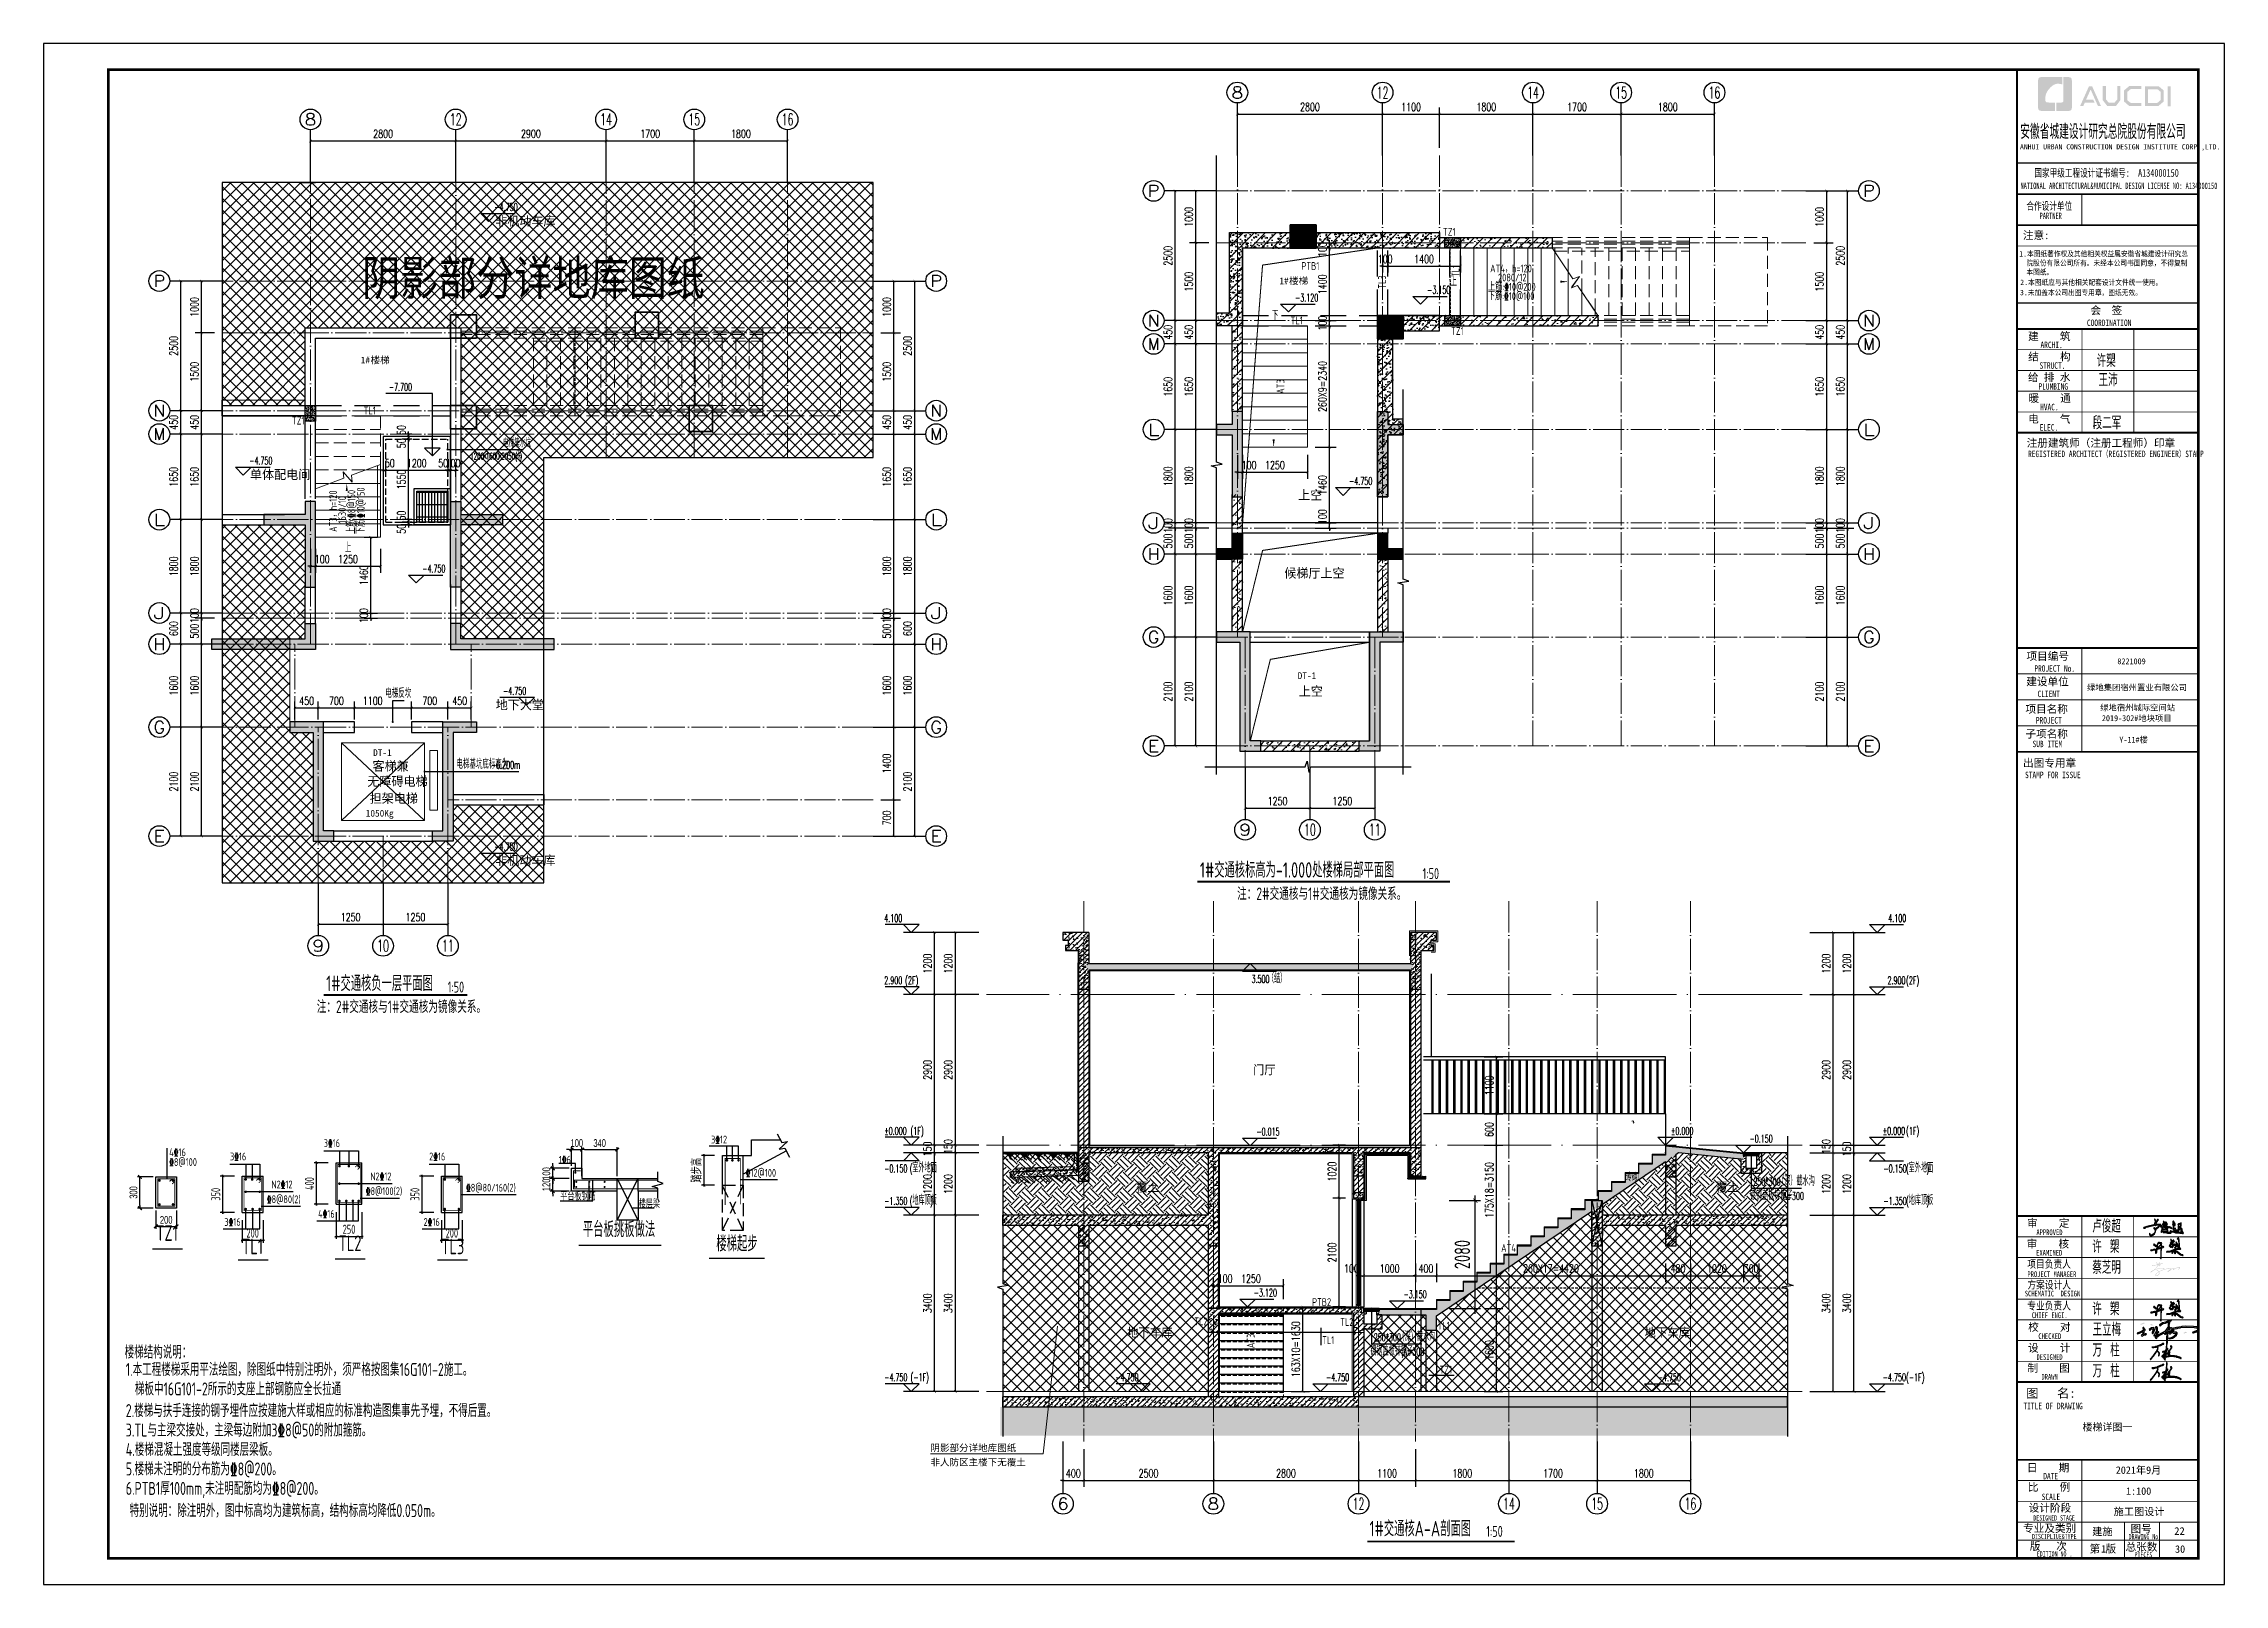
# Model space of a CAD drawing. Extents: x -1307975 to -76406, y -96289 to 379359.
# Drawn here: x -647075 to -605025, y 348300 to 378000 of the extents above; entities that cross this region are included whole.
import ezdxf
from ezdxf.enums import TextEntityAlignment as Align

# ---------------------------------------------------------------- set-up
doc = ezdxf.new("R2010")
doc.units = 0
doc.header["$LTSCALE"] = 1000
for name, pattern in [('#P_--_20B1_001_t3$0$DASH', [0.35, 0.25, -0.1]), ('DASH', [0.35, 0.25, -0.1]), ('DASHED', [0.75, 0.5, -0.25]), ('DOTE', [2.42, 2, -0.2, 0.02, -0.2]), ('HIDDEN', [0.375, 0.25, -0.125])]:
    doc.linetypes.add(name, pattern=pattern)
doc.layers.get('0').update_dxf_attribs({"linetype": 'CONTINUOUS'})
doc.layers.get('DEFPOINTS').update_dxf_attribs({"linetype": 'CONTINUOUS'})
for name, color, linetype in [('-TK', 7, 'CONTINUOUS'), ('A-AXIS_TEXT', 7, 'CONTINUOUS'), ('AXIS', 3, 'CONTINUOUS'), ('COLUMN', 4, 'CONTINUOUS'), ('DIM', 2, 'CONTINUOUS'), ('DIM_ELEV', 3, 'CONTINUOUS'), ('DIM_LEAD', 3, 'CONTINUOUS'), ('DIM_SYMB', 3, 'CONTINUOUS'), ('dsptext_beam', 7, 'CONTINUOUS'), ('FSK_DIM', 3, 'CONTINUOUS'), ('G', 1, 'CONTINUOUS'), ('HATCH', 8, 'CONTINUOUS'), ('HS-A-墙-砼', 41, 'CONTINUOUS'), ('NUM', 7, 'CONTINUOUS'), ('PUB_DIM', 3, 'CONTINUOUS'), ('PUB_TEXT', 2, 'CONTINUOUS'), ('REIN', 6, 'CONTINUOUS'), ('S-COLU-LINE1', 6, 'CONTINUOUS'), ('S-Q墙实线', 6, 'CONTINUOUS'), ('S-Z柱实线', 6, 'CONTINUOUS'), ('S-大样-砼线', 7, 'CONTINUOUS'), ('S-梁', 4, 'DASHED'), ('S-砼墙填充', 251, 'CONTINUOUS'), ('S_E_STAIR', 4, 'CONTINUOUS'), ('Sbeam-s', 3, 'CONTINUOUS'), ('Stair-栏杆', 142, 'CONTINUOUS'), ('TEXT', 2, 'CONTINUOUS'), ('THIN', 7, 'CONTINUOUS'), ('WALL', 5, 'CONTINUOUS'), ('人防集水坑', 11, 'CONTINUOUS'), ('图签文字', 4, 'CONTINUOUS'), ('地库集水坑', 128, 'CONTINUOUS'), ('大样详图_文字', 60, 'CONTINUOUS'), ('审核', 1, 'CONTINUOUS'), ('尺寸标注', 86, 'CONTINUOUS'), ('底图$0$PUB_HATCH', 252, 'CONTINUOUS'), ('排水', 155, 'CONTINUOUS'), ('看线', 251, 'CONTINUOUS'), ('立面-看线', 251, 'CONTINUOUS'), ('结构大样', 132, 'CONTINUOUS')]:
    doc.layers.add(name, color=color, linetype=linetype)
for name, color, linetype, lineweight in [('3.5方案汇报，与郭总、侯月琴确定户型_t8$0$STAIR', 2, 'CONTINUOUS', 18), ('AXIS_TEXT', 7, 'CONTINUOUS', 20), ('DOTE', 19, 'DOTE', 9), ('HS-A-轮廓线-地下室', 3, 'DASH', 18), ('PUB_HATCH', 8, 'CONTINUOUS', 9), ('S_WINDOW', 144, 'CONTINUOUS', 15), ('STAIR', 2, 'CONTINUOUS', 18), ('内粉刷', 37, 'CONTINUOUS', 9), ('可改文字', 6, 'CONTINUOUS', 18), ('图框', 9, 'CONTINUOUS', 18), ('图签', 147, 'CONTINUOUS', 18), ('填充', 251, 'CONTINUOUS', 5), ('平面-看线', 45, 'CONTINUOUS', 15), ('底图$0$砼柱', 2, 'CONTINUOUS', 35), ('立面-中轮廓线', 30, 'CONTINUOUS', 35), ('立面-栏杆', 105, 'CONTINUOUS', 15), ('粉刷', 251, 'CONTINUOUS', 9), ('细细', 250, 'CONTINUOUS', 0)]:
    doc.layers.add(name, color=color, linetype=linetype, lineweight=lineweight)
doc.styles.add('_TCH_AXIS', font='COMPLEX', dxfattribs={"bigfont": 'GBCBIG'})
doc.styles.add('_TCH_DIM', font='SIMPLEX.shx', dxfattribs={"width": 0.7, "bigfont": 'GBCBIG.shx'})
doc.styles.add('_TCH_DIM_T3', font='SIMPLEX', dxfattribs={"width": 0.705882, "bigfont": 'GBCBIG'})
doc.styles.add('BW_Dim', font='Bweng.shx', dxfattribs={"width": 0.7, "bigfont": 'hztxt.shx'})
doc.styles.add('COMPLEX', font='COMPLEX')
doc.styles.add('HT', font='simhei.ttf')
doc.styles.add('TSSD_DIMENSION', font='Tssdeng.shx', dxfattribs={"width": 0.7, "bigfont": 'tssdchn.shx'})
doc.styles.add('TSSD_Norm', font='Tssdeng.shx', dxfattribs={"bigfont": 'tssdchn.shx'})
doc.styles.add('TSSD_REIN', font='tssdeng.shx', dxfattribs={"width": 0.7, "height": 300, "bigfont": 'tssdchn.shx'})
doc.styles.add('宋体', font='', dxfattribs={"height": 50})
doc.styles.add('建筑图签-1', font='simhei.ttf', dxfattribs={"width": 0.7})
doc.styles.add('建筑图签-2', font='TXT.shx', dxfattribs={"width": 0.5, "bigfont": 'HZTXT.shx'})
doc.styles.add('黑体', font='simhei.ttf')
doc.styles.get('宋体').set_extended_font_data('SimSun')
doc.dimstyles.new('_TCH_ARCH&&50', dxfattribs={"dimtxt": 157.5, "dimasz": 50, "dimexe": 125, "dimexo": 150, "dimgap": 58.75, "dimtad": 1, "dimdec": 0, "dimzin": 0, "dimdsep": 46, "dimtxsty": '_TCH_DIM_T3', "dimblk": 'ARCHTICK', "dimcen": 0.09, "dimclrt": 7, "dimazin": 0, "dimtfac": 1, "dimtdec": 0, "dimtix": 1, "dimtmove": 2, "dimatfit": 3, "dimldrblk": 'ARCHTICK', "dimfxl": 1, "dimtolj": 1, "dimtzin": 0, "dimarcsym": 0})
doc.dimstyles.new('Cyz_25_50', dxfattribs={"dimtxt": 150, "dimasz": 50, "dimexe": 50, "dimexo": 50, "dimgap": 50, "dimtad": 1, "dimdec": 0, "dimlfac": 0.5, "dimzin": 0, "dimdsep": 46, "dimtxsty": 'BW_Dim', "dimblk": '_bwk', "dimcen": 0, "dimclrt": 7, "dimadec": 0, "dimazin": 0, "dimtfac": 1, "dimtdec": 0, "dimtix": 1, "dimtmove": 2, "dimatfit": 0, "dimfxl": 1, "dimtolj": 1, "dimtzin": 0, "dimarcsym": 0})
doc.dimstyles.new('TSSD_100_100$0', dxfattribs={"dimtxt": 300, "dimasz": 80, "dimexe": 100, "dimexo": 250, "dimgap": 100, "dimtad": 1, "dimdec": 0, "dimzin": 0, "dimdsep": 46, "dimtxsty": 'TSSD_DIMENSION', "dimblk": 'ARCHTICK', "dimcen": 0, "dimdle": 100, "dimclrd": 3, "dimclre": 3, "dimclrt": 7, "dimadec": 0, "dimazin": 0, "dimtfac": 1, "dimtdec": 0, "dimtix": 1, "dimtmove": 2, "dimatfit": 3, "dimldrblk": 'ARCHTICK', "dimfxl": 1, "dimtolj": 1, "dimtzin": 0, "dimarcsym": 0})
doc.dimstyles.new('TSSD_50_50', dxfattribs={"dimtxt": 175, "dimasz": 50, "dimexe": 50, "dimexo": 150, "dimgap": 50, "dimtad": 1, "dimdec": 0, "dimzin": 0, "dimdsep": 46, "dimtxsty": 'TSSD_DIMENSION', "dimblk": 'ARCHTICK', "dimcen": 0, "dimdle": 25, "dimclrt": 7, "dimadec": 0, "dimazin": 0, "dimtfac": 1, "dimtdec": 0, "dimtix": 1, "dimtmove": 2, "dimatfit": 3, "dimfxl": 1, "dimtolj": 1, "dimtzin": 0, "dimarcsym": 0})
pattern_1 = [(50, (28072.99, 249033.25), (143.452037, -12.550427), [15, -165]), (355, (28072.99, 249033.25), (-27.750267, 150.438427), [12, -132]), (100.4514, (28084.94, 249032.2), (115.701876, 137.88791), [12.74804, -140.22842]), (46.1842, (28072.99, 249073.25), (213.44821, -33.1038), [22.5, -247.5]), (96.6356, (28090.77, 249070.5), (186.93254, 194.82357), [19.12206, -210.3426]), (351.1842, (28072.99, 249073.25), (186.93239, 194.82372), [18, -198]), (21, (28092.99, 249063.25), (119.38141, -80.52378), [15, -165]), (326, (28092.99, 249063.25), (48.663066, 145.03001), [12, -132]), (71.4514, (28102.93, 249056.54), (168.044526, 64.5061), [12.74804, -140.22842]), (37.5, (28072.986, 249033.25), (2.431971, 66.578771), [0, -130.4, 0, -134, 0, -132.5]), (7.5, (28072.986, 249033.25), (52.613907, 78.882342), [0, -76.4, 0, -127.4, 0, -50.5]), (327.5, (28028.386, 249033.25), (106.764487, -4.510974), [0, -50, 0, -156, 0, -207]), (317.5, (28008.39, 249033.25), (116.637234, 20.020996), [0, -65, 0, -103.6, 0, -147])]
pattern_2 = [(315, (-1626184.6658, -173766.0754), (-1.767766953, -1.767766953), []), (315, (-1626183.4873, -173766.0754), (-1.767766953, -1.767766953), [])]
pattern_3 = [(315, (-1626184.6658, -175904.3123), (-1.767766953, -1.767766953), []), (315, (-1626183.4873, -175904.3123), (-1.767766953, -1.767766953), [])]
pattern_4 = [(45, (-1035007.906, 393076.42), (-53.033009, 53.033009), []), (50, (-1035007.9, 393076.42), (215.178055, -18.82564), [22.5, -247.5]), (355, (-1035007.9, 393076.42), (-41.6254, 225.65764), [18, -198]), (100.4514, (-1034989.97, 393074.85), (173.55281, 206.83186), [19.12206, -210.34263]), (46.1842, (-1035007.9, 393136.42), (320.17231, -49.6557), [33.75, -371.25]), (96.6356, (-1034981.22, 393132.28), (280.39881, 292.23536), [28.68309, -315.5139]), (351.1842, (-1035007.9, 393136.42), (280.39858, 292.23558), [27, -297]), (21, (-1034977.9, 393121.42), (179.072116, -120.78567), [22.5, -247.5]), (326, (-1034977.9, 393121.42), (72.9946, 217.54501), [18, -198]), (71.4514, (-1034962.98, 393111.35), (252.06679, 96.75915), [19.12206, -210.34263]), (37.5, (-1035007.906, 393076.42), (3.647957, 99.868156), [0, -195.6, 0, -201, 0, -198.75]), (7.5, (-1035007.91, 393076.42), (78.92086, 118.323514), [0, -114.6, 0, -191.1, 0, -75.75]), (327.5, (-1035074.806, 393076.42), (160.146731, -6.766462), [0, -75, 0, -234, 0, -310.5]), (317.5, (-1035104.8, 393076.42), (174.95585, 30.031495), [0, -97.5, 0, -155.4, 0, -220.5])]
pattern_5 = [(45, (-1035007.906, 393130.27), (-53.03303, 53.03303), [])]
pattern_6 = [(45, (-1035007.906, 393076.42), (-44.194174, 44.194174), []), (50, (-1035007.9, 393076.42), (179.315046, -15.688034), [18.75, -206.25]), (355, (-1035007.9, 393076.42), (-34.68783, 188.04803), [15, -165]), (100.4514, (-1034992.96, 393075.11), (144.627345, 172.359886), [15.93505, -175.28553]), (46.1842, (-1035007.9, 393126.42), (266.81026, -41.37975), [28.125, -309.375]), (96.6356, (-1034985.67, 393122.97), (233.66568, 243.52947), [23.90257, -262.92825]), (351.1842, (-1035007.9, 393126.42), (233.66549, 243.52965), [22.5, -247.5]), (21, (-1034982.9, 393113.92), (149.226763, -100.654723), [18.75, -206.25]), (326, (-1034982.9, 393113.92), (60.82883, 181.28751), [15, -165]), (71.4514, (-1034970.47, 393105.53), (210.05566, 80.632624), [15.93505, -175.28553]), (37.5, (-1035007.906, 393076.42), (3.039964, 83.223463), [0, -163, 0, -167.5, 0, -165.625]), (7.5, (-1035007.91, 393076.42), (65.767384, 98.602928), [0, -95.5, 0, -159.25, 0, -63.125]), (327.5, (-1035063.656, 393076.42), (133.455609, -5.638718), [0, -62.5, 0, -195, 0, -258.75]), (317.5, (-1035088.66, 393076.42), (145.796542, 25.026246), [0, -81.25, 0, -129.5, 0, -183.75])]
pattern_7 = [(45, (-780355.71, 262890.2), (-88.38835, 88.38835), []), (50, (-780355.7, 262890.2), (358.6301, -31.37607), [37.5, -412.5]), (355, (-780355.7, 262890.2), (-69.3757, 376.0961), [30, -330]), (100.4514, (-780325.82, 262887.58), (289.2547, 344.7198), [31.8701, -350.57106]), (46.1842, (-780355.7, 262990.2), (533.6205, -82.7595), [56.25, -618.75]), (96.6356, (-780311.24, 262983.3), (467.3314, 487.059), [47.8051, -525.8565]), (351.1842, (-780355.7, 262990.2), (467.331, 487.0593), [45, -495]), (21, (-780305.7, 262965.2), (298.45353, -201.30945), [37.5, -412.5]), (326, (-780305.7, 262965.2), (121.6577, 362.575), [30, -330]), (71.4514, (-780280.84, 262948.42), (420.1113, 161.26525), [31.8701, -350.57106]), (37.5, (-780355.71, 262890.2), (6.07993, 166.44693), [0, -326, 0, -335, 0, -331.25]), (7.5, (-780355.7, 262890.2), (131.53477, 197.20586), [0, -191, 0, -318.5, 0, -126.25]), (327.5, (-780467.2, 262890.2), (266.91122, -11.27744), [0, -125, 0, -390, 0, -517.5]), (317.5, (-780517.2, 262890.2), (291.59308, 50.0525), [0, -162.5, 0, -259, 0, -367.5])]
pattern_8 = [(45, (-780355.71, 262890.33), (-88.38835, 88.38835), []), (50, (-780355.7, 262890.33), (358.6301, -31.37607), [37.5, -412.5]), (355, (-780355.7, 262890.33), (-69.3757, 376.0961), [30, -330]), (100.4514, (-780325.82, 262887.72), (289.2547, 344.7198), [31.8701, -350.57106]), (46.1842, (-780355.7, 262990.33), (533.6205, -82.7595), [56.25, -618.75]), (96.6356, (-780311.24, 262983.44), (467.3314, 487.059), [47.8051, -525.8565]), (351.1842, (-780355.7, 262990.33), (467.331, 487.0593), [45, -495]), (21, (-780305.7, 262965.33), (298.45353, -201.30945), [37.5, -412.5]), (326, (-780305.7, 262965.33), (121.6577, 362.575), [30, -330]), (71.4514, (-780280.84, 262948.56), (420.1113, 161.26525), [31.8701, -350.57106]), (37.5, (-780355.71, 262890.33), (6.07993, 166.44693), [0, -326, 0, -335, 0, -331.25]), (7.5, (-780355.7, 262890.33), (131.53477, 197.20586), [0, -191, 0, -318.5, 0, -126.25]), (327.5, (-780467.2, 262890.33), (266.91122, -11.27744), [0, -125, 0, -390, 0, -517.5]), (317.5, (-780517.2, 262890.33), (291.59308, 50.0525), [0, -162.5, 0, -259, 0, -367.5])]
pattern_9 = [(50, (0, 0), (215.178055, -18.82564), [22.5, -247.5]), (355, (0, 0), (-41.6254, 225.65764), [18, -198]), (100.4514, (17.93, -1.57), (173.552815, 206.83186), [19.12206, -210.342634]), (46.1842, (0, 60), (320.17231, -49.6557), [33.75, -371.25]), (96.6356, (26.68, 55.86), (280.39881, 292.23536), [28.68309, -315.5139]), (351.1842, (0, 60), (280.39858, 292.23558), [27, -297]), (21, (30, 45), (179.072116, -120.785667), [22.5, -247.5]), (326, (30, 45), (72.9946, 217.545014), [18, -198]), (71.4514, (44.92, 34.93), (252.06679, 96.75915), [19.12206, -210.342634]), (37.5, (0, 0), (3.647957, 99.868156), [0, -195.6, 0, -201, 0, -198.75]), (7.5, (0, 0), (78.920861, 118.323514), [0, -114.6, 0, -191.1, 0, -75.75]), (327.5, (-66.9, 0), (160.146731, -6.7664615), [0, -75, 0, -234, 0, -310.5]), (317.5, (-96.9, 0), (174.95585, 30.031495), [0, -97.5, 0, -155.4, 0, -220.5]), (45, (0, 0), (-106.066017, 106.066017), [])]

msp = doc.modelspace()

# ---------------------------------------------------------------- texts
at = {"layer": 'DIM_ELEV', "color": 7, "style": '_TCH_DIM'}
for s, height, width, p in [('3.500', 148.75, 0.494118, (-623783.65, 359892.58)), ('（结）', 168.794, 0.7, (-623468.65, 359892.58))]:
    msp.add_text(s, height=height, dxfattribs=dict(at, width=width)).set_placement(p)
at = {"layer": 'NUM', "color": 1, "style": 'TSSD_Norm', "width": 0.7}
for s, p in [('平台板挑板做法', (-635980.65, 354904.6)), ('TZ1', (-644694.79, 354832.23)), ('楼梯起步', (-633705.32, 354627.91))]:
    msp.add_text(s, height=300, dxfattribs=at).set_placement(p, align=Align.BOTTOM_CENTER)
for s, p in [('TL1', (-643247.31, 354573.41)), ('TL2', (-641386.32, 354634.98)), ('TL3', (-639406.76, 354573.41))]:
    msp.add_text(s, height=300, dxfattribs=at).set_placement(p, align=Align.BOTTOM_LEFT)
at = {"layer": 'PUB_TEXT'}
for s, height, style, width, p in [('-4.750', 148.75, '_TCH_DIM', 0.494118, (-638381.75, 374775.77)), ('上', 178.72, '_TCH_DIM', 0.7, (-619948.32, 373323.81)), ('下', 178.72, '_TCH_DIM', 0.7, (-623390.22, 372673.17)), ('-7.700', 148.75, '_TCH_DIM', 0.494118, (-640417.28, 371307.23)), ('1200', 127.5, '_TCH_DIM', 0.494118, (-638847.06, 369982.05)), ('×', 153.19, '_TCH_DIM', 0.7, (-638619.06, 369982.05)), ('1600', 127.5, '_TCH_DIM', 0.494118, (-638547.57, 369982.05)), ('×', 153.19, '_TCH_DIM', 0.7, (-638319.57, 369982.05)), ('2950(', 127.5, '_TCH_DIM', 0.494118, (-638248.08, 369982.05)), ('电梯集水坑', 153.191, '_TCH_DIM', 0.7, (-638215.4, 370222.05)), ('深', 153.19, '_TCH_DIM', 0.7, (-637966.08, 369982.05)), (')', 127.5, '_TCH_DIM', 0.494118, (-637894.59, 369982.05)), ('-4.750', 148.75, '_TCH_DIM', 0.494118, (-643109.64, 369887.35)), ('上', 178.72, '_TCH_DIM', 0.7, (-641266.02, 368194.3)), ('电梯反坎', 178.723, '_TCH_DIM', 0.7, (-640487.03, 365389.42)), ('-4.750', 148.75, '_TCH_DIM', 0.494118, (-638215.39, 365448.6)), ('电梯基坑底标高为', 178.723, '_TCH_DIM', 0.7, (-639115.89, 364022.7)), ('-6.200m', 148.75, '_TCH_DIM', 0.494118, (-638448.66, 364022.7)), ('-4.750', 148.75, '_TCH_DIM', 0.494118, (-638381.75, 362448.6)), ('1#交通核标高为-1.000处楼梯局部平面图', 297.5, 'TSSD_REIN', 0.7, (-624779.83, 361922.86)), ('1:50', 212.5, 'TSSD_REIN', 0.7, (-620485.95, 361894.85)), ('4.100', 148.75, '_TCH_DIM', 0.494118, (-630865.75, 361067.71)), ('4.100', 148.75, '_TCH_DIM', 0.494118, (-611506.97, 361067.71)), ('1#交通核负一层平面图', 297.5, 'TSSD_REIN', 0.7, (-641627.8, 359736.22)), ('2.900', 148.75, '_TCH_DIM', 0.494118, (-630865.75, 359867.68)), ('(2F)', 148.75, '_TCH_DIM', 0.494118, (-630462.65, 359867.68)), ('2.900', 148.75, '_TCH_DIM', 0.494118, (-611520.97, 359867.68)), ('(2F)', 148.75, '_TCH_DIM', 0.494118, (-611161.97, 359867.68)), ('1:50', 212.5, 'TSSD_REIN', 0.7, (-639284.67, 359708.2)), ('%%P0.000', 148.75, '_TCH_DIM', 0.494118, (-630865.75, 356967.68)), ('(1F)', 148.75, '_TCH_DIM', 0.494118, (-630358, 356967.68)), ('%%P0.000', 148.75, '_TCH_DIM', 0.494118, (-611611.97, 356967.68)), ('(1F)', 148.75, '_TCH_DIM', 0.494118, (-611161.97, 356967.68)), ('-0.150', 148.75, '_TCH_DIM', 0.494118, (-630865.75, 356242.11)), ('(', 148.75, '_TCH_DIM', 0.494118, (-630374.1, 356242.11)), ('室外地面', 168.794, '_TCH_DIM', 0.7, (-630325.1, 356242.11)), (')', 148.75, '_TCH_DIM', 0.494118, (-629981.05, 356242.11)), ('（深）截水沟', 168.794, '_TCH_DIM', 0.7, (-613630.91, 355987.02)), ('-0.150', 148.75, '_TCH_DIM', 0.494118, (-611597.97, 356242.11)), ('(', 148.75, '_TCH_DIM', 0.494118, (-611161.97, 356242.11)), ('室外地面', 168.794, '_TCH_DIM', 0.7, (-611112.97, 356242.11)), (')', 148.75, '_TCH_DIM', 0.494118, (-610768.92, 356242.11)), ('-1.350', 148.75, '_TCH_DIM', 0.494118, (-630865.75, 355617.68)), ('(', 148.75, '_TCH_DIM', 0.494118, (-630374.1, 355617.68)), ('地库顶板', 168.794, '_TCH_DIM', 0.7, (-630325.1, 355617.68)), (')', 148.75, '_TCH_DIM', 0.494118, (-629981.05, 355617.68)), ('镀钢盖板锌篦子', 168.794, '_TCH_DIM', 0.7, (-614174.46, 355711.92)), ('250*300', 148.75, '_TCH_DIM', 0.494118, (-614106.91, 355987.02)), (',A=300', 148.75, '_TCH_DIM', 0.494118, (-613572.39, 355711.92)), ('-1.350', 148.75, '_TCH_DIM', 0.494118, (-611597.97, 355617.68)), ('(', 148.75, '_TCH_DIM', 0.494118, (-611161.97, 355617.68)), ('地库顶板', 168.794, '_TCH_DIM', 0.7, (-611112.97, 355617.68)), (')', 148.75, '_TCH_DIM', 0.494118, (-610768.92, 355617.68)), ('镀钢盖板锌篦子', 168.794, '_TCH_DIM', 0.7, (-621494.52, 352711.92)), ('250*300', 148.75, '_TCH_DIM', 0.494118, (-621426.97, 352987.02)), ('（深）截水沟', 168.794, '_TCH_DIM', 0.7, (-620950.97, 352987.02)), (',A=300', 148.75, '_TCH_DIM', 0.494118, (-620892.44, 352711.92)), ('(-1F)', 148.75, '_TCH_DIM', 0.494118, (-630358, 352217.68)), ('(-1F)', 148.75, '_TCH_DIM', 0.494118, (-611161.97, 352217.68)), ('-4.750', 148.75, '_TCH_DIM', 0.494118, (-630865.75, 352217.68)), ('-4.750', 148.75, '_TCH_DIM', 0.494118, (-626408.47, 352217.68)), ('-4.750', 148.75, '_TCH_DIM', 0.494118, (-615950.97, 352217.68)), ('-4.750', 148.75, '_TCH_DIM', 0.494118, (-611611.97, 352217.68)), ('1#交通核A-A剖面图', 297.5, 'TSSD_REIN', 0.7, (-621509.77, 349226.97)), ('1:50', 212.5, 'TSSD_REIN', 0.7, (-619257.97, 349215.66))]:
    msp.add_text(s, height=height, dxfattribs=dict(at, style=style, width=width)).set_placement(p)
at = {"layer": 'PUB_TEXT', "color": 7}
for s, p in [('非机动车库', (-638367.52, 374493.62)), ('单体配电间', (-643095.41, 369605.2)), ('上空', (-622883.8, 369210.7)), ('候梯厅上空', (-623150.75, 367705.21)), ('上空', (-622873.24, 365427.37)), ('地下大堂', (-638357.04, 365166.45)), ('客梯兼', (-640732.19, 363986.32)), ('无障碍电梯', (-640832.97, 363690.55)), ('担架电梯', (-640787.67, 363363.82)), ('非机动车库', (-638367.52, 362166.45))]:
    msp.add_text(s, height=178.723, dxfattribs=at).set_placement(p)
at = {"layer": 'PUB_TEXT', "color": 246, "style": '黑体'}
for s, p in [('1#', (-623248.17, 373361.29)), ('楼梯', (-623059.15, 373361.29)), ('1#', (-640959.48, 371834.31)), ('楼梯', (-640770.45, 371834.31)), ('DT-1', (-622894.11, 365750.66)), ('DT-1', (-640721.09, 364266.49)), ('1050Kg', (-640863.65, 363098.82))]:
    msp.add_text(s, height=131.435, dxfattribs=at).set_placement(p)
at = {"layer": 'PUB_TEXT', "color": 6, "style": '_TCH_DIM', "width": 0.494118}
for s, p in [('-3.120', (-622944.75, 373029.86)), ('-3.150', (-620397.2, 373179.61)), ('-4.750', (-621901.81, 369493.56)), ('-4.750', (-639774.45, 367806.74)), ('-0.015', (-623690.55, 356952.68)), ('%%P0.000', (-615694.21, 356967.68)), ('-0.150', (-614180.21, 356817.68)), ('-3.120', (-623740.55, 353847.68)), ('-3.150', (-620852.73, 353817.68)), ('-4.750', (-622347.71, 352217.68))]:
    msp.add_text(s, height=148.75, dxfattribs=at).set_placement(p)
at = {"layer": 'PUB_TEXT', "color": 1, "style": 'TSSD_REIN', "width": 0.7}
for p in [(-624061.87, 361492.27), (-641808.33, 359313.7)]:
    msp.add_text('注：2#交通核与1#交通核为镜像关系。', height=241.1348, dxfattribs=at).set_placement(p)
at = {"layer": 'PUB_TEXT'}
for s, p in [('门厅', (-623758.36, 358131.98)), ('覆土', (-626011.67, 355871.94)), ('覆土', (-614826.67, 355871.94)), ('地下车库', (-626183.19, 353071.93)), ('地下车库', (-616206.4, 353071.93))]:
    msp.add_text(s, height=168.794, dxfattribs=at).set_placement(p)
at = {"layer": 'PUB_TEXT', "linetype": 'ByBlock', "style": '黑体'}
for s, p in [('非人防区主楼下无覆土', (-629975.55, 350589.49)), ('阴影部分详地库图纸', (-629975.55, 350865.33))]:
    msp.add_text(s, height=131.435, dxfattribs=at).set_placement(p)
at = {"layer": 'TEXT', "color": 230, "style": 'TSSD_REIN', "width": 0.7}
for s, p in [('TZ1', (-620091.85, 374296.25)), ('PTB1', (-622822.25, 373638.64)), ('上筋:%%13210@200', (-619221.83, 373237.02, 0)), ('下筋:%%13210@100', (-619224.25, 373057.42, 0)), ('TL1', (-623031.33, 372588.76)), ('TZ1', (-619935.97, 372385.78)), ('TL1', (-640903.88, 370851.94)), ('TZ1', (-642286.59, 370658.21)), ('AT4', (-618971.04, 354709.74)), ('PTB2', (-622616.52, 353666.7)), ('TL2', (-624885.77, 353295.29)), ('TL2', (-622073.89, 353282.99)), ('TL1', (-620196.91, 353212.12)), ('TL1', (-622422.62, 352934.51)), ('TZ1', (-620159.1, 352363.32))]:
    msp.add_text(s, height=150, dxfattribs=at).set_placement(p)
at = {"layer": 'TEXT', "color": 2, "style": '黑体', "width": 0.8}
msp.add_text('阴影部分详地库图纸', height=672.945, dxfattribs=at).set_placement((-640934.04, 373150.61))
at = {"layer": 'TEXT', "color": 230, "style": 'TSSD_REIN', "width": 0.7}
for s, p in [('TL3', (-621192.32, 373276.7)), ('TL1', (-619773.51, 373500.86)), ('上筋:%%1328@150', (-641065.02, 368547.17, 0)), ('下筋:%%13210@150', (-640885.41, 368544.76, 0)), ('AT3', (-623725.27, 352853.75))]:
    msp.add_text(s, height=150, rotation=90, dxfattribs=at).set_placement(p)
for s, p in [('AT4，h=120', (-618780.88, 373591.16)), ('2080/12', (-618756.15, 373415.49)), ('砖砌', (-616450.48, 356070.37))]:
    msp.add_text(s, height=150, dxfattribs=at).set_placement(p, align=Align.CENTER)
for s, p in [('AT3', (-623151.12, 371390.35)), ('AT3，h=120', (-641419.15, 368988.12)), ('1630/10', (-641243.48, 369012.85))]:
    msp.add_text(s, height=150, rotation=90, dxfattribs=at).set_placement(p, align=Align.CENTER)
at = {"layer": 'TEXT', "style": 'TSSD_REIN', "width": 0.7}
for s, p in [('楼梯结构说明：', (-645512.55, 352652.11)), ('1.本工程楼梯采用平法绘图，除图纸中特别注明外，须严格按图集16G101-2施工。', (-645491.2, 352317.83)), ('梯板中16G101-2所示的支座上部钢筋应全长拉通', (-645314.79, 351942.83)), ('2.楼梯与扶手连接的钢予埋件应按建施大样或相应的标准构造图集事先予埋，不得后置。', (-645491.2, 351524.98)), ('3.TL与主梁交接处，主梁每边附加3\x848@50的附加箍筋。', (-645491.2, 351149.98)), ('4.楼梯混凝土强度等级同楼层梁板。', (-645491.2, 350774.98)), ('6.PTB1厚100mm,未注明配筋均为%%1328@200。', (-645491.2, 350024.98))]:
    msp.add_text(s, height=250, dxfattribs=at).set_placement(p)
at = {"layer": 'TEXT', "color": 1, "style": 'TSSD_REIN', "width": 0.7}
msp.add_text('5.楼梯未注明的分布筋为%%1328@200。', height=250, dxfattribs=at).set_placement((-645491.2, 350399.98))
at = {"layer": 'TEXT', "color": 153, "style": 'TSSD_REIN', "width": 0.7}
msp.add_text('特别说明：除注明外，图中标高均为建筑标高，结构标高均降低0.050m。', height=250, dxfattribs=at).set_placement((-645417.86, 349596.95))
at = {"layer": 'THIN', "color": 0, "style": 'TSSD_REIN', "width": 0.7}
for s, p in [('3\x8416', (-643481.63, 356428.37)), ('3\x8416', (-641674.28, 356685.35)), ('2%%13216', (-639641.08, 356428.37)), ('3%%13212', (-634205.93, 356754.43)), ('N2\x8412', (-640775.74, 356044.84)), ('%%13212@100', (-633536.2, 356112.35)), ('%%1328@80(2)', (-642769.43, 355603.26)), ('N2\x8412', (-642683.09, 355887.86)), ('\x848@100(2)', (-640862.08, 355760.24)), ('%%1328@80/160(2)', (-638928.88, 355826.71)), ('3%%13216', (-643589.92, 355165.5)), ('4%%13216', (-641782.57, 355322.48)), ('2%%13216', (-639749.37, 355165.5))]:
    msp.add_text(s, height=150, dxfattribs=at).set_placement(p, align=Align.BOTTOM_LEFT)
at = {"layer": '可改文字', "color": 1, "style": '宋体'}
msp.add_text('楼梯详图一', height=140.641, dxfattribs=at).set_placement((-607759.84, 351262.6))
at = {"layer": '图签', "color": 1, "style": '宋体'}
msp.add_text('22', height=149.074, dxfattribs=at).set_placement((-605992, 349253.07))
at = {"layer": '大样详图_文字', "color": 7, "style": 'TSSD_REIN', "width": 0.7}
for s, p in [('4\x8416', (-644653.2, 356553.77)), ('\x848@100', (-644653.2, 356366.27)), ('1\x846', (-637139.66, 356411.7)), ('平台板钢筋', (-637112.41, 355702.11)), ('楼层梁', (-635598.88, 355555.78))]:
    msp.add_text(s, height=150, dxfattribs=at).set_placement(p)

# ---------------------------------------------------------------- blocks, each defined once
blk = doc.blocks.new('$LINEPAT$素土夯实')
at = {"color": 0}
for p, q in [((0, -210), (210, 0)), ((120, -300), (420, 0)), ((420, 0), (608, -188)), ((495, -300), (795, 0)), ((615, 0), (705, -90)), ((210, -210), (300, -300)), ((315, -105), (502, -293)), ((705, -300), (795, -210))]:
    blk.add_line(p, q, dxfattribs=at)
blk = doc.blocks.new('$LinePat$自然土壤')
at = {"color": 0}
for p, q in [((0, -90), (71, -19)), ((0, -300), (211, -89)), ((210, -300), (286, -224)), ((420, -300), (630, -90))]:
    blk.add_line(p, q, dxfattribs=at)
for points in [[(0, 0), (630, 0), (168, -45), (462, -45)], [(168, -45), (462, -45), (252, -132), (378, -132)], [(252, -132), (378, -132), (315, -300)]]:
    blk.add_solid(points, dxfattribs=at)
blk = doc.blocks.new('sanshui')
at = {"layer": '粉刷'}
h = blk.add_hatch(dxfattribs=at)
h.set_pattern_fill('混凝土', color=256, scale=20)
h.set_pattern_definition(pattern_1)
edge = h.paths.add_edge_path()
edge.add_line((346318, 427330), (346258, 427330))
edge.add_line((346258, 427330), (346258, 427160))
edge.add_arc((346158, 427160), 100, 271.7184, 360, ccw=False)
edge.add_line((346161, 427060), (345138, 427030))
edge.add_line((345138, 427030), (345138, 426970))
edge.add_line((345138, 426970), (346318, 427005))
edge.add_line((346318, 427005), (346318, 427330))
h = blk.add_hatch(dxfattribs=at)
h.set_pattern_fill('混凝土', color=256, scale=20)
h.set_pattern_definition(pattern_1)
h.paths.add_polyline_path([(346338, 426896), (346338, 426996), (345038, 426957), (345038, 426857)])
at = {"layer": 'COLUMN'}
for p, q in [((346258, 427330), (346318, 427330)), ((346258, 427160), (346258, 427330)), ((346318, 426995), (346318, 427330)), ((346338, 426996), (345038, 426957)), ((345038, 426857), (345038, 426957)), ((346338, 426896), (345038, 426857)), ((346161, 427060), (345138, 427030)), ((345138, 426960), (345138, 427030))]:
    blk.add_line(p, q, dxfattribs=at)
blk.add_arc((346158, 427160), 100, 271.7184, 0, dxfattribs=at)
at = {"layer": '立面-中轮廓线', "linetype": 'DASH', "ltscale": 0.3}
blk.add_lwpolyline([(345028, 426857), (345028, 426966), (346318, 427005)], dxfattribs=at)
at = {"layer": '粉刷'}
blk.add_line((344881, 427330), (346258, 427330), dxfattribs=at)
at = {"layer": '粉刷', "yscale": 0.4, "zscale": 0.4}
for name, p, xscale, rotation in [('$LinePat$自然土壤', (345157, 427310), -0.4369306507241237, 359.9999999999903), ('$LinePat$自然土壤', (345432, 427310), -0.4369306507241237, 359.9999999999903), ('$LinePat$自然土壤', (345707, 427310), -0.4369306507241237, 359.9999999999903), ('$LinePat$自然土壤', (345983, 427310), -0.4369306507241237, 359.9999999999903), ('$LinePat$自然土壤', (346258, 427310), -0.4369306507241237, 359.9999999999903), ('$LINEPAT$素土夯实', (345444, 426869), -0.5117605352322558, 1.718358001643932), ('$LINEPAT$素土夯实', (345851, 426881), -0.5117605352322558, 1.718358001643932), ('$LINEPAT$素土夯实', (346258, 426893), -0.5117605352322558, 1.718358001643932)]:
    blk.add_blockref(name, p, dxfattribs=dict(at, xscale=xscale, rotation=rotation))
blk = doc.blocks.new('_ArchTick')
at = {"color": 0, "linetype": 'ByBlock', "const_width": 0.15}
blk.add_lwpolyline([(-0.5, -0.5), (0.5, 0.5)], dxfattribs=at)
blk = doc.blocks.new('*D833')
at = {"layer": 'DEFPOINTS', "color": 0, "transparency": 16777216}
for p in [(-619448, 358468), (-619062, 358468), (-619448, 357368)]:
    blk.add_point(p, dxfattribs=at)
at = {"layer": '尺寸标注', "color": 0, "lineweight": -2, "transparency": 16777216}
for p, q in [((-619298, 358468), (-618937, 358468)), ((-619062, 357368), (-619062, 358468)), ((-619298, 357368), (-618937, 357368))]:
    blk.add_line(p, q, dxfattribs=at)
at = {"layer": '尺寸标注', "color": 0, "lineweight": -2, "transparency": 16777216, "xscale": 50, "yscale": 50, "zscale": 50}
for p, rotation in [((-619062, 358468), 90), ((-619062, 357368), 270)]:
    blk.add_blockref('_ArchTick', p, dxfattribs=dict(at, rotation=rotation))
at = {"layer": '尺寸标注', "color": 7, "transparency": 16777216, "insert": (-619200, 357918), "char_height": 157.5, "attachment_point": 5, "rotation": 90, "style": '_TCH_DIM_T3'}
blk.add_mtext('\\A1;1100', dxfattribs=at)
blk = doc.blocks.new('*D834')
at = {"layer": 'DEFPOINTS', "color": 0, "transparency": 16777216}
for p in [(-619448, 357368), (-619062, 357368), (-619448, 356768)]:
    blk.add_point(p, dxfattribs=at)
at = {"layer": '尺寸标注', "color": 0, "lineweight": -2, "transparency": 16777216}
for p, q in [((-619298, 357368), (-618937, 357368)), ((-619062, 356768), (-619062, 357368)), ((-619298, 356768), (-618937, 356768))]:
    blk.add_line(p, q, dxfattribs=at)
at = {"layer": '尺寸标注', "color": 0, "lineweight": -2, "transparency": 16777216, "xscale": 50, "yscale": 50, "zscale": 50}
for p, rotation in [((-619062, 357368), 90), ((-619062, 356768), 270)]:
    blk.add_blockref('_ArchTick', p, dxfattribs=dict(at, rotation=rotation))
at = {"layer": '尺寸标注', "color": 7, "transparency": 16777216, "insert": (-619200, 357068), "char_height": 157.5, "attachment_point": 5, "rotation": 90, "style": '_TCH_DIM_T3'}
blk.add_mtext('\\A1;600', dxfattribs=at)
blk = doc.blocks.new('*D835')
at = {"layer": 'AXIS', "color": 0, "lineweight": -2, "transparency": 16777216}
for p, q in [((-617120, 350904), (-617120, 350179)), ((-615320, 350904), (-615320, 350179)), ((-617120, 350304), (-615320, 350304))]:
    blk.add_line(p, q, dxfattribs=at)
at = {"layer": 'DEFPOINTS', "color": 0, "transparency": 16777216}
for p in [(-617120, 351054), (-615320, 351054), (-615320, 350304)]:
    blk.add_point(p, dxfattribs=at)
at = {"layer": 'AXIS', "color": 0, "lineweight": -2, "transparency": 16777216, "xscale": 50, "yscale": 50, "zscale": 50, "rotation": 180}
blk.add_blockref('_ArchTick', (-617120, 350304), dxfattribs=at)
at = {"layer": 'AXIS', "color": 0, "lineweight": -2, "transparency": 16777216, "xscale": 50, "yscale": 50, "zscale": 50}
blk.add_blockref('_ArchTick', (-615320, 350304), dxfattribs=at)
at = {"layer": 'AXIS', "color": 7, "transparency": 16777216, "insert": (-616220, 350441), "char_height": 157.5, "attachment_point": 5, "style": '_TCH_DIM_T3'}
blk.add_mtext('\\A1;1800', dxfattribs=at)
blk = doc.blocks.new('*D836')
at = {"layer": 'AXIS', "color": 0, "lineweight": -2, "transparency": 16777216}
for p, q in [((-618820, 350904), (-618820, 350179)), ((-617120, 350904), (-617120, 350179)), ((-618820, 350304), (-617120, 350304))]:
    blk.add_line(p, q, dxfattribs=at)
at = {"layer": 'DEFPOINTS', "color": 0, "transparency": 16777216}
for p in [(-618820, 351054), (-617120, 351054), (-617120, 350304)]:
    blk.add_point(p, dxfattribs=at)
at = {"layer": 'AXIS', "color": 0, "lineweight": -2, "transparency": 16777216, "xscale": 50, "yscale": 50, "zscale": 50, "rotation": 180}
blk.add_blockref('_ArchTick', (-618820, 350304), dxfattribs=at)
at = {"layer": 'AXIS', "color": 0, "lineweight": -2, "transparency": 16777216, "xscale": 50, "yscale": 50, "zscale": 50}
blk.add_blockref('_ArchTick', (-617120, 350304), dxfattribs=at)
at = {"layer": 'AXIS', "color": 7, "transparency": 16777216, "insert": (-617970, 350441), "char_height": 157.5, "attachment_point": 5, "style": '_TCH_DIM_T3'}
blk.add_mtext('\\A1;1700', dxfattribs=at)
blk = doc.blocks.new('*D837')
at = {"layer": 'AXIS', "color": 0, "lineweight": -2, "transparency": 16777216}
for p, q in [((-620620, 350904), (-620620, 350179)), ((-618820, 350904), (-618820, 350179)), ((-620620, 350304), (-618820, 350304))]:
    blk.add_line(p, q, dxfattribs=at)
at = {"layer": 'DEFPOINTS', "color": 0, "transparency": 16777216}
for p in [(-620620, 351054), (-618820, 351054), (-618820, 350304)]:
    blk.add_point(p, dxfattribs=at)
at = {"layer": 'AXIS', "color": 0, "lineweight": -2, "transparency": 16777216, "xscale": 50, "yscale": 50, "zscale": 50, "rotation": 180}
blk.add_blockref('_ArchTick', (-620620, 350304), dxfattribs=at)
at = {"layer": 'AXIS', "color": 0, "lineweight": -2, "transparency": 16777216, "xscale": 50, "yscale": 50, "zscale": 50}
blk.add_blockref('_ArchTick', (-618820, 350304), dxfattribs=at)
at = {"layer": 'AXIS', "color": 7, "transparency": 16777216, "insert": (-619720, 350441), "char_height": 157.5, "attachment_point": 5, "style": '_TCH_DIM_T3'}
blk.add_mtext('\\A1;1800', dxfattribs=at)
blk = doc.blocks.new('*D838')
at = {"layer": 'AXIS', "color": 0, "lineweight": -2, "transparency": 16777216}
for p, q in [((-621720, 350904), (-621720, 350179)), ((-620620, 350904), (-620620, 350179)), ((-621720, 350304), (-620620, 350304))]:
    blk.add_line(p, q, dxfattribs=at)
at = {"layer": 'DEFPOINTS', "color": 0, "transparency": 16777216}
for p in [(-621720, 351054), (-620620, 351054), (-620620, 350304)]:
    blk.add_point(p, dxfattribs=at)
at = {"layer": 'AXIS', "color": 0, "lineweight": -2, "transparency": 16777216, "xscale": 50, "yscale": 50, "zscale": 50, "rotation": 180}
blk.add_blockref('_ArchTick', (-621720, 350304), dxfattribs=at)
at = {"layer": 'AXIS', "color": 0, "lineweight": -2, "transparency": 16777216, "xscale": 50, "yscale": 50, "zscale": 50}
blk.add_blockref('_ArchTick', (-620620, 350304), dxfattribs=at)
at = {"layer": 'AXIS', "color": 7, "transparency": 16777216, "insert": (-621170, 350441), "char_height": 157.5, "attachment_point": 5, "style": '_TCH_DIM_T3'}
blk.add_mtext('\\A1;1100', dxfattribs=at)
blk = doc.blocks.new('*D839')
at = {"layer": 'AXIS', "color": 0, "lineweight": -2, "transparency": 16777216}
for p, q in [((-624520, 350904), (-624520, 350179)), ((-621720, 350904), (-621720, 350179)), ((-624520, 350304), (-621720, 350304))]:
    blk.add_line(p, q, dxfattribs=at)
at = {"layer": 'DEFPOINTS', "color": 0, "transparency": 16777216}
for p in [(-624520, 351054), (-621720, 351054), (-621720, 350304)]:
    blk.add_point(p, dxfattribs=at)
at = {"layer": 'AXIS', "color": 0, "lineweight": -2, "transparency": 16777216, "xscale": 50, "yscale": 50, "zscale": 50, "rotation": 180}
blk.add_blockref('_ArchTick', (-624520, 350304), dxfattribs=at)
at = {"layer": 'AXIS', "color": 0, "lineweight": -2, "transparency": 16777216, "xscale": 50, "yscale": 50, "zscale": 50}
blk.add_blockref('_ArchTick', (-621720, 350304), dxfattribs=at)
at = {"layer": 'AXIS', "color": 7, "transparency": 16777216, "insert": (-623120, 350441), "char_height": 157.5, "attachment_point": 5, "style": '_TCH_DIM_T3'}
blk.add_mtext('\\A1;2800', dxfattribs=at)
blk = doc.blocks.new('*D840')
at = {"layer": 'AXIS', "color": 0, "lineweight": -2, "transparency": 16777216}
for p, q in [((-627020, 350904), (-627020, 350179)), ((-624520, 350904), (-624520, 350179)), ((-627020, 350304), (-624520, 350304))]:
    blk.add_line(p, q, dxfattribs=at)
at = {"layer": 'DEFPOINTS', "color": 0, "transparency": 16777216}
for p in [(-627020, 351054), (-624520, 351054), (-624520, 350304)]:
    blk.add_point(p, dxfattribs=at)
at = {"layer": 'AXIS', "color": 0, "lineweight": -2, "transparency": 16777216, "xscale": 50, "yscale": 50, "zscale": 50, "rotation": 180}
blk.add_blockref('_ArchTick', (-627020, 350304), dxfattribs=at)
at = {"layer": 'AXIS', "color": 0, "lineweight": -2, "transparency": 16777216, "xscale": 50, "yscale": 50, "zscale": 50}
blk.add_blockref('_ArchTick', (-624520, 350304), dxfattribs=at)
at = {"layer": 'AXIS', "color": 7, "transparency": 16777216, "insert": (-625770, 350441), "char_height": 157.5, "attachment_point": 5, "style": '_TCH_DIM_T3'}
blk.add_mtext('\\A1;2500', dxfattribs=at)
blk = doc.blocks.new('*D841')
at = {"layer": 'AXIS', "color": 0, "lineweight": -2, "transparency": 16777216}
for p, q in [((-627420, 350904), (-627420, 350179)), ((-627020, 350904), (-627020, 350179)), ((-627420, 350304), (-627470, 350304)), ((-627420, 350304), (-627020, 350304)), ((-627020, 350304), (-626970, 350304))]:
    blk.add_line(p, q, dxfattribs=at)
at = {"layer": 'DEFPOINTS', "color": 0, "transparency": 16777216}
for p in [(-627420, 351054), (-627020, 351054), (-627020, 350304)]:
    blk.add_point(p, dxfattribs=at)
at = {"layer": 'AXIS', "color": 0, "lineweight": -2, "transparency": 16777216, "xscale": 50, "yscale": 50, "zscale": 50}
blk.add_blockref('_ArchTick', (-627420, 350304), dxfattribs=at)
at = {"layer": 'AXIS', "color": 0, "lineweight": -2, "transparency": 16777216, "xscale": 50, "yscale": 50, "zscale": 50, "rotation": 180}
blk.add_blockref('_ArchTick', (-627020, 350304), dxfattribs=at)
at = {"layer": 'AXIS', "color": 7, "transparency": 16777216, "insert": (-627220, 350441), "char_height": 157.5, "attachment_point": 5, "style": '_TCH_DIM_T3'}
blk.add_mtext('\\A1;400', dxfattribs=at)
blk = doc.blocks.new('*D842')
at = {"layer": 'DEFPOINTS', "color": 0, "transparency": 16777216}
for p in [(-613168, 355418), (-612568, 355418), (-613168, 352018)]:
    blk.add_point(p, dxfattribs=at)
at = {"layer": 'PUB_DIM', "color": 0, "lineweight": -2, "transparency": 16777216}
for p, q in [((-613018, 355418), (-612443, 355418)), ((-612568, 352018), (-612568, 355418)), ((-613018, 352018), (-612443, 352018))]:
    blk.add_line(p, q, dxfattribs=at)
at = {"layer": 'PUB_DIM', "color": 0, "lineweight": -2, "transparency": 16777216, "xscale": 50, "yscale": 50, "zscale": 50}
for p, rotation in [((-612568, 355418), 90), ((-612568, 352018), 270)]:
    blk.add_blockref('_ArchTick', p, dxfattribs=dict(at, rotation=rotation))
at = {"layer": 'PUB_DIM', "color": 7, "transparency": 16777216, "insert": (-612705, 353718), "char_height": 157.5, "attachment_point": 5, "rotation": 90, "style": '_TCH_DIM_T3'}
blk.add_mtext('\\A1;3400', dxfattribs=at)
blk = doc.blocks.new('*D843')
at = {"layer": 'DEFPOINTS', "color": 0, "transparency": 16777216}
for p in [(-613168, 356617), (-612568, 356617), (-613168, 355418)]:
    blk.add_point(p, dxfattribs=at)
at = {"layer": 'PUB_DIM', "color": 0, "lineweight": -2, "transparency": 16777216}
for p, q in [((-613018, 356617), (-612443, 356617)), ((-612568, 355418), (-612568, 356617)), ((-613018, 355418), (-612443, 355418))]:
    blk.add_line(p, q, dxfattribs=at)
at = {"layer": 'PUB_DIM', "color": 0, "lineweight": -2, "transparency": 16777216, "xscale": 50, "yscale": 50, "zscale": 50}
for p, rotation in [((-612568, 356617), 90), ((-612568, 355418), 270)]:
    blk.add_blockref('_ArchTick', p, dxfattribs=dict(at, rotation=rotation))
at = {"layer": 'PUB_DIM', "color": 7, "transparency": 16777216, "insert": (-612705, 356017), "char_height": 157.5, "attachment_point": 5, "rotation": 90, "style": '_TCH_DIM_T3'}
blk.add_mtext('\\A1;1200', dxfattribs=at)
blk = doc.blocks.new('*D844')
at = {"layer": 'DEFPOINTS', "color": 0, "transparency": 16777216}
for p in [(-613168, 356768), (-613168, 356617), (-612568, 356768)]:
    blk.add_point(p, dxfattribs=at)
at = {"layer": 'PUB_DIM', "color": 0, "lineweight": -2, "transparency": 16777216}
for p, q in [((-613018, 356768), (-612443, 356768)), ((-613018, 356617), (-612443, 356617)), ((-612568, 356617), (-612568, 356768))]:
    blk.add_line(p, q, dxfattribs=at)
at = {"layer": 'PUB_DIM', "color": 0, "lineweight": -2, "transparency": 16777216, "xscale": 50, "yscale": 50, "zscale": 50}
for p, rotation in [((-612568, 356768), 90), ((-612568, 356617), 270)]:
    blk.add_blockref('_ArchTick', p, dxfattribs=dict(at, rotation=rotation))
at = {"layer": 'PUB_DIM', "color": 7, "transparency": 16777216, "insert": (-612705, 356739), "char_height": 157.5, "attachment_point": 5, "rotation": 90, "style": '_TCH_DIM_T3'}
blk.add_mtext('\\A1;150', dxfattribs=at)
blk = doc.blocks.new('*D845')
at = {"layer": 'DEFPOINTS', "color": 0, "transparency": 16777216}
for p in [(-613168, 359668), (-612568, 359668), (-613168, 356768)]:
    blk.add_point(p, dxfattribs=at)
at = {"layer": 'PUB_DIM', "color": 0, "lineweight": -2, "transparency": 16777216}
for p, q in [((-613018, 359668), (-612443, 359668)), ((-612568, 356768), (-612568, 359668)), ((-613018, 356768), (-612443, 356768))]:
    blk.add_line(p, q, dxfattribs=at)
at = {"layer": 'PUB_DIM', "color": 0, "lineweight": -2, "transparency": 16777216, "xscale": 50, "yscale": 50, "zscale": 50}
for p, rotation in [((-612568, 359668), 90), ((-612568, 356768), 270)]:
    blk.add_blockref('_ArchTick', p, dxfattribs=dict(at, rotation=rotation))
at = {"layer": 'PUB_DIM', "color": 7, "transparency": 16777216, "insert": (-612705, 358218), "char_height": 157.5, "attachment_point": 5, "rotation": 90, "style": '_TCH_DIM_T3'}
blk.add_mtext('\\A1;2900', dxfattribs=at)
blk = doc.blocks.new('*D846')
at = {"layer": 'DEFPOINTS', "color": 0, "transparency": 16777216}
for p in [(-613168, 360868), (-612568, 360868), (-613168, 359668)]:
    blk.add_point(p, dxfattribs=at)
at = {"layer": 'PUB_DIM', "color": 0, "lineweight": -2, "transparency": 16777216}
for p, q in [((-613018, 360868), (-612443, 360868)), ((-612568, 359668), (-612568, 360868)), ((-613018, 359668), (-612443, 359668))]:
    blk.add_line(p, q, dxfattribs=at)
at = {"layer": 'PUB_DIM', "color": 0, "lineweight": -2, "transparency": 16777216, "xscale": 50, "yscale": 50, "zscale": 50}
for p, rotation in [((-612568, 360868), 90), ((-612568, 359668), 270)]:
    blk.add_blockref('_ArchTick', p, dxfattribs=dict(at, rotation=rotation))
at = {"layer": 'PUB_DIM', "color": 7, "transparency": 16777216, "insert": (-612705, 360268), "char_height": 157.5, "attachment_point": 5, "rotation": 90, "style": '_TCH_DIM_T3'}
blk.add_mtext('\\A1;1200', dxfattribs=at)
blk = doc.blocks.new('*D847')
at = {"layer": 'DEFPOINTS', "color": 0, "transparency": 16777216}
for p in [(-613168, 355418), (-612168, 355418), (-613168, 352018)]:
    blk.add_point(p, dxfattribs=at)
at = {"layer": 'PUB_DIM', "color": 0, "lineweight": -2, "transparency": 16777216}
for p, q in [((-613018, 355418), (-612043, 355418)), ((-612168, 352018), (-612168, 355418)), ((-613018, 352018), (-612043, 352018))]:
    blk.add_line(p, q, dxfattribs=at)
at = {"layer": 'PUB_DIM', "color": 0, "lineweight": -2, "transparency": 16777216, "xscale": 50, "yscale": 50, "zscale": 50}
for p, rotation in [((-612168, 355418), 90), ((-612168, 352018), 270)]:
    blk.add_blockref('_ArchTick', p, dxfattribs=dict(at, rotation=rotation))
at = {"layer": 'PUB_DIM', "color": 7, "transparency": 16777216, "insert": (-612305, 353718), "char_height": 157.5, "attachment_point": 5, "rotation": 90, "style": '_TCH_DIM_T3'}
blk.add_mtext('\\A1;3400', dxfattribs=at)
blk = doc.blocks.new('*D848')
at = {"layer": 'DEFPOINTS', "color": 0, "transparency": 16777216}
for p in [(-613168, 356617), (-612168, 356617), (-613168, 355418)]:
    blk.add_point(p, dxfattribs=at)
at = {"layer": 'PUB_DIM', "color": 0, "lineweight": -2, "transparency": 16777216}
for p, q in [((-613018, 356617), (-612043, 356617)), ((-612168, 355418), (-612168, 356617)), ((-613018, 355418), (-612043, 355418))]:
    blk.add_line(p, q, dxfattribs=at)
at = {"layer": 'PUB_DIM', "color": 0, "lineweight": -2, "transparency": 16777216, "xscale": 50, "yscale": 50, "zscale": 50}
for p, rotation in [((-612168, 356617), 90), ((-612168, 355418), 270)]:
    blk.add_blockref('_ArchTick', p, dxfattribs=dict(at, rotation=rotation))
at = {"layer": 'PUB_DIM', "color": 7, "transparency": 16777216, "insert": (-612305, 356017), "char_height": 157.5, "attachment_point": 5, "rotation": 90, "style": '_TCH_DIM_T3'}
blk.add_mtext('\\A1;1200', dxfattribs=at)
blk = doc.blocks.new('*D849')
at = {"layer": 'DEFPOINTS', "color": 0, "transparency": 16777216}
for p in [(-613168, 356768), (-613168, 356617), (-612168, 356768)]:
    blk.add_point(p, dxfattribs=at)
at = {"layer": 'PUB_DIM', "color": 0, "lineweight": -2, "transparency": 16777216}
for p, q in [((-613018, 356768), (-612043, 356768)), ((-613018, 356617), (-612043, 356617)), ((-612168, 356768), (-612168, 356818)), ((-612168, 356617), (-612168, 356768)), ((-612168, 356617), (-612168, 356567))]:
    blk.add_line(p, q, dxfattribs=at)
at = {"layer": 'PUB_DIM', "color": 0, "lineweight": -2, "transparency": 16777216, "xscale": 50, "yscale": 50, "zscale": 50}
for p, rotation in [((-612168, 356768), 270), ((-612168, 356617), 90)]:
    blk.add_blockref('_ArchTick', p, dxfattribs=dict(at, rotation=rotation))
at = {"layer": 'PUB_DIM', "color": 7, "transparency": 16777216, "insert": (-612305, 356692), "char_height": 157.5, "attachment_point": 5, "rotation": 90, "style": '_TCH_DIM_T3'}
blk.add_mtext('\\A1;150', dxfattribs=at)
blk = doc.blocks.new('*D850')
at = {"layer": 'DEFPOINTS', "color": 0, "transparency": 16777216}
for p in [(-613168, 359668), (-612168, 359668), (-613168, 356768)]:
    blk.add_point(p, dxfattribs=at)
at = {"layer": 'PUB_DIM', "color": 0, "lineweight": -2, "transparency": 16777216}
for p, q in [((-613018, 359668), (-612043, 359668)), ((-612168, 356768), (-612168, 359668)), ((-613018, 356768), (-612043, 356768))]:
    blk.add_line(p, q, dxfattribs=at)
at = {"layer": 'PUB_DIM', "color": 0, "lineweight": -2, "transparency": 16777216, "xscale": 50, "yscale": 50, "zscale": 50}
for p, rotation in [((-612168, 359668), 90), ((-612168, 356768), 270)]:
    blk.add_blockref('_ArchTick', p, dxfattribs=dict(at, rotation=rotation))
at = {"layer": 'PUB_DIM', "color": 7, "transparency": 16777216, "insert": (-612305, 358218), "char_height": 157.5, "attachment_point": 5, "rotation": 90, "style": '_TCH_DIM_T3'}
blk.add_mtext('\\A1;2900', dxfattribs=at)
blk = doc.blocks.new('*D851')
at = {"layer": 'DEFPOINTS', "color": 0, "transparency": 16777216}
for p in [(-613168, 360868), (-612168, 360868), (-613168, 359668)]:
    blk.add_point(p, dxfattribs=at)
at = {"layer": 'PUB_DIM', "color": 0, "lineweight": -2, "transparency": 16777216}
for p, q in [((-613018, 360868), (-612043, 360868)), ((-612168, 359668), (-612168, 360868)), ((-613018, 359668), (-612043, 359668))]:
    blk.add_line(p, q, dxfattribs=at)
at = {"layer": 'PUB_DIM', "color": 0, "lineweight": -2, "transparency": 16777216, "xscale": 50, "yscale": 50, "zscale": 50}
for p, rotation in [((-612168, 360868), 90), ((-612168, 359668), 270)]:
    blk.add_blockref('_ArchTick', p, dxfattribs=dict(at, rotation=rotation))
at = {"layer": 'PUB_DIM', "color": 7, "transparency": 16777216, "insert": (-612305, 360268), "char_height": 157.5, "attachment_point": 5, "rotation": 90, "style": '_TCH_DIM_T3'}
blk.add_mtext('\\A1;1200', dxfattribs=at)
blk = doc.blocks.new('*D852')
at = {"layer": 'DEFPOINTS', "color": 0, "transparency": 16777216}
for p in [(-614300, 354634), (-614000, 354634), (-614000, 354250)]:
    blk.add_point(p, dxfattribs=at)
at = {"layer": '尺寸标注', "color": 0, "lineweight": -2, "transparency": 16777216}
for p, q in [((-614300, 354484), (-614300, 354125)), ((-614000, 354484), (-614000, 354125)), ((-614300, 354250), (-614350, 354250)), ((-614300, 354250), (-614000, 354250)), ((-614000, 354250), (-613950, 354250))]:
    blk.add_line(p, q, dxfattribs=at)
at = {"layer": '尺寸标注', "color": 0, "lineweight": -2, "transparency": 16777216, "xscale": 50, "yscale": 50, "zscale": 50}
blk.add_blockref('_ArchTick', (-614300, 354250), dxfattribs=at)
at = {"layer": '尺寸标注', "color": 0, "lineweight": -2, "transparency": 16777216, "xscale": 50, "yscale": 50, "zscale": 50, "rotation": 180}
blk.add_blockref('_ArchTick', (-614000, 354250), dxfattribs=at)
at = {"layer": '尺寸标注', "color": 7, "transparency": 16777216, "insert": (-614150, 354388), "char_height": 157.5, "attachment_point": 5, "style": '_TCH_DIM_T3'}
blk.add_mtext('\\A1;300', dxfattribs=at)
blk = doc.blocks.new('*D853')
at = {"layer": 'DEFPOINTS', "color": 0, "transparency": 16777216}
for p in [(-615320, 354634), (-614300, 354634), (-614300, 354250)]:
    blk.add_point(p, dxfattribs=at)
at = {"layer": '尺寸标注', "color": 0, "lineweight": -2, "transparency": 16777216}
for p, q in [((-615320, 354484), (-615320, 354125)), ((-614300, 354484), (-614300, 354125)), ((-615320, 354250), (-614300, 354250))]:
    blk.add_line(p, q, dxfattribs=at)
at = {"layer": '尺寸标注', "color": 0, "lineweight": -2, "transparency": 16777216, "xscale": 50, "yscale": 50, "zscale": 50, "rotation": 180}
blk.add_blockref('_ArchTick', (-615320, 354250), dxfattribs=at)
at = {"layer": '尺寸标注', "color": 0, "lineweight": -2, "transparency": 16777216, "xscale": 50, "yscale": 50, "zscale": 50}
blk.add_blockref('_ArchTick', (-614300, 354250), dxfattribs=at)
at = {"layer": '尺寸标注', "color": 7, "transparency": 16777216, "insert": (-614810, 354388), "char_height": 157.5, "attachment_point": 5, "style": '_TCH_DIM_T3'}
blk.add_mtext('\\A1;1020', dxfattribs=at)
blk = doc.blocks.new('*D854')
at = {"layer": 'DEFPOINTS', "color": 0, "transparency": 16777216}
for p in [(-615800, 354634), (-615320, 354634), (-615320, 354250)]:
    blk.add_point(p, dxfattribs=at)
at = {"layer": '尺寸标注', "color": 0, "lineweight": -2, "transparency": 16777216}
for p, q in [((-615800, 354484), (-615800, 354125)), ((-615320, 354484), (-615320, 354125)), ((-615800, 354250), (-615320, 354250))]:
    blk.add_line(p, q, dxfattribs=at)
at = {"layer": '尺寸标注', "color": 0, "lineweight": -2, "transparency": 16777216, "xscale": 50, "yscale": 50, "zscale": 50, "rotation": 180}
blk.add_blockref('_ArchTick', (-615800, 354250), dxfattribs=at)
at = {"layer": '尺寸标注', "color": 0, "lineweight": -2, "transparency": 16777216, "xscale": 50, "yscale": 50, "zscale": 50}
blk.add_blockref('_ArchTick', (-615320, 354250), dxfattribs=at)
at = {"layer": '尺寸标注', "color": 7, "transparency": 16777216, "insert": (-615560, 354388), "char_height": 157.5, "attachment_point": 5, "style": '_TCH_DIM_T3'}
blk.add_mtext('\\A1;480', dxfattribs=at)
blk = doc.blocks.new('*D855')
at = {"layer": 'DEFPOINTS', "color": 0, "transparency": 16777216}
for p in [(-620220, 354634), (-615800, 354634), (-615800, 354250)]:
    blk.add_point(p, dxfattribs=at)
at = {"layer": '尺寸标注', "color": 0, "lineweight": -2, "transparency": 16777216}
for p, q in [((-620220, 354484), (-620220, 354125)), ((-615800, 354484), (-615800, 354125)), ((-620220, 354250), (-615800, 354250))]:
    blk.add_line(p, q, dxfattribs=at)
at = {"layer": '尺寸标注', "color": 0, "lineweight": -2, "transparency": 16777216, "xscale": 50, "yscale": 50, "zscale": 50, "rotation": 180}
blk.add_blockref('_ArchTick', (-620220, 354250), dxfattribs=at)
at = {"layer": '尺寸标注', "color": 0, "lineweight": -2, "transparency": 16777216, "xscale": 50, "yscale": 50, "zscale": 50}
blk.add_blockref('_ArchTick', (-615800, 354250), dxfattribs=at)
at = {"layer": '尺寸标注', "color": 7, "transparency": 16777216, "insert": (-618010, 354388), "char_height": 157.5, "attachment_point": 5, "style": '_TCH_DIM_T3'}
blk.add_mtext('\\A1;260X17=4420', dxfattribs=at)
blk = doc.blocks.new('*D856')
at = {"layer": 'DEFPOINTS', "color": 0, "transparency": 16777216}
for p in [(-620620, 354634), (-620220, 354634), (-620220, 354250)]:
    blk.add_point(p, dxfattribs=at)
at = {"layer": '尺寸标注', "color": 0, "lineweight": -2, "transparency": 16777216}
for p, q in [((-620620, 354484), (-620620, 354125)), ((-620220, 354484), (-620220, 354125)), ((-620620, 354250), (-620670, 354250)), ((-620620, 354250), (-620220, 354250)), ((-620220, 354250), (-620170, 354250))]:
    blk.add_line(p, q, dxfattribs=at)
at = {"layer": '尺寸标注', "color": 0, "lineweight": -2, "transparency": 16777216, "xscale": 50, "yscale": 50, "zscale": 50}
blk.add_blockref('_ArchTick', (-620620, 354250), dxfattribs=at)
at = {"layer": '尺寸标注', "color": 0, "lineweight": -2, "transparency": 16777216, "xscale": 50, "yscale": 50, "zscale": 50, "rotation": 180}
blk.add_blockref('_ArchTick', (-620220, 354250), dxfattribs=at)
at = {"layer": '尺寸标注', "color": 7, "transparency": 16777216, "insert": (-620420, 354388), "char_height": 157.5, "attachment_point": 5, "style": '_TCH_DIM_T3'}
blk.add_mtext('\\A1;400', dxfattribs=at)
blk = doc.blocks.new('*D857')
at = {"layer": 'DEFPOINTS', "color": 0, "transparency": 16777216}
for p in [(-621620, 354634), (-620620, 354634), (-620620, 354250)]:
    blk.add_point(p, dxfattribs=at)
at = {"layer": '尺寸标注', "color": 0, "lineweight": -2, "transparency": 16777216}
for p, q in [((-621620, 354484), (-621620, 354125)), ((-620620, 354484), (-620620, 354125)), ((-621620, 354250), (-620620, 354250))]:
    blk.add_line(p, q, dxfattribs=at)
at = {"layer": '尺寸标注', "color": 0, "lineweight": -2, "transparency": 16777216, "xscale": 50, "yscale": 50, "zscale": 50, "rotation": 180}
blk.add_blockref('_ArchTick', (-621620, 354250), dxfattribs=at)
at = {"layer": '尺寸标注', "color": 0, "lineweight": -2, "transparency": 16777216, "xscale": 50, "yscale": 50, "zscale": 50}
blk.add_blockref('_ArchTick', (-620620, 354250), dxfattribs=at)
at = {"layer": '尺寸标注', "color": 7, "transparency": 16777216, "insert": (-621120, 354388), "char_height": 157.5, "attachment_point": 5, "style": '_TCH_DIM_T3'}
blk.add_mtext('\\A1;1000', dxfattribs=at)
blk = doc.blocks.new('*D858')
at = {"layer": 'DEFPOINTS', "color": 0, "transparency": 16777216}
for p in [(-621720, 354634), (-621620, 354634), (-621620, 354250)]:
    blk.add_point(p, dxfattribs=at)
at = {"layer": '尺寸标注', "color": 0, "lineweight": -2, "transparency": 16777216}
for p, q in [((-621720, 354484), (-621720, 354125)), ((-621620, 354484), (-621620, 354125)), ((-621720, 354250), (-621770, 354250)), ((-621720, 354250), (-621620, 354250)), ((-621620, 354250), (-621570, 354250))]:
    blk.add_line(p, q, dxfattribs=at)
at = {"layer": '尺寸标注', "color": 0, "lineweight": -2, "transparency": 16777216, "xscale": 50, "yscale": 50, "zscale": 50}
blk.add_blockref('_ArchTick', (-621720, 354250), dxfattribs=at)
at = {"layer": '尺寸标注', "color": 0, "lineweight": -2, "transparency": 16777216, "xscale": 50, "yscale": 50, "zscale": 50, "rotation": 180}
blk.add_blockref('_ArchTick', (-621620, 354250), dxfattribs=at)
at = {"layer": '尺寸标注', "color": 7, "transparency": 16777216, "insert": (-621858, 354388), "char_height": 157.5, "attachment_point": 5, "style": '_TCH_DIM_T3'}
blk.add_mtext('\\A1;100', dxfattribs=at)
blk = doc.blocks.new('*D859')
at = {"layer": 'DEFPOINTS', "color": 0, "transparency": 16777216}
for p in [(-624420, 353648), (-623170, 354056), (-623170, 353648)]:
    blk.add_point(p, dxfattribs=at)
at = {"layer": '尺寸标注', "color": 0, "lineweight": -2, "transparency": 16777216}
for p, q in [((-624420, 353798), (-624420, 354181)), ((-623170, 353798), (-623170, 354181)), ((-624420, 354056), (-623170, 354056))]:
    blk.add_line(p, q, dxfattribs=at)
at = {"layer": '尺寸标注', "color": 0, "lineweight": -2, "transparency": 16777216, "xscale": 50, "yscale": 50, "zscale": 50, "rotation": 180}
blk.add_blockref('_ArchTick', (-624420, 354056), dxfattribs=at)
at = {"layer": '尺寸标注', "color": 0, "lineweight": -2, "transparency": 16777216, "xscale": 50, "yscale": 50, "zscale": 50}
blk.add_blockref('_ArchTick', (-623170, 354056), dxfattribs=at)
at = {"layer": '尺寸标注', "color": 7, "transparency": 16777216, "insert": (-623795, 354193), "char_height": 157.5, "attachment_point": 5, "style": '_TCH_DIM_T3'}
blk.add_mtext('\\A1;1250', dxfattribs=at)
blk = doc.blocks.new('*D860')
at = {"layer": 'DEFPOINTS', "color": 0, "transparency": 16777216}
for p in [(-624520, 353648), (-624420, 354056), (-624420, 353648)]:
    blk.add_point(p, dxfattribs=at)
at = {"layer": '尺寸标注', "color": 0, "lineweight": -2, "transparency": 16777216}
for p, q in [((-624520, 353798), (-624520, 354181)), ((-624420, 353798), (-624420, 354181)), ((-624520, 354056), (-624570, 354056)), ((-624520, 354056), (-624420, 354056)), ((-624420, 354056), (-624370, 354056))]:
    blk.add_line(p, q, dxfattribs=at)
at = {"layer": '尺寸标注', "color": 0, "lineweight": -2, "transparency": 16777216, "xscale": 50, "yscale": 50, "zscale": 50}
blk.add_blockref('_ArchTick', (-624520, 354056), dxfattribs=at)
at = {"layer": '尺寸标注', "color": 0, "lineweight": -2, "transparency": 16777216, "xscale": 50, "yscale": 50, "zscale": 50, "rotation": 180}
blk.add_blockref('_ArchTick', (-624420, 354056), dxfattribs=at)
at = {"layer": '尺寸标注', "color": 7, "transparency": 16777216, "insert": (-624294, 354193), "char_height": 157.5, "attachment_point": 5, "style": '_TCH_DIM_T3'}
blk.add_mtext('\\A1;100', dxfattribs=at)
blk = doc.blocks.new('*D861')
at = {"layer": 'DEFPOINTS', "color": 0, "transparency": 16777216}
for p in [(-623170, 353648), (-622793, 353648), (-623170, 352018)]:
    blk.add_point(p, dxfattribs=at)
at = {"layer": '尺寸标注', "color": 0, "lineweight": -2, "transparency": 16777216}
for p, q in [((-623020, 353648), (-622668, 353648)), ((-622793, 352018), (-622793, 353648)), ((-623020, 352018), (-622668, 352018))]:
    blk.add_line(p, q, dxfattribs=at)
at = {"layer": '尺寸标注', "color": 0, "lineweight": -2, "transparency": 16777216, "xscale": 50, "yscale": 50, "zscale": 50}
for p, rotation in [((-622793, 353648), 90), ((-622793, 352018), 270)]:
    blk.add_blockref('_ArchTick', p, dxfattribs=dict(at, rotation=rotation))
at = {"layer": '尺寸标注', "color": 7, "transparency": 16777216, "insert": (-622930, 352833), "char_height": 157.5, "attachment_point": 5, "rotation": 90, "style": '_TCH_DIM_T3'}
blk.add_mtext('\\A1;163X10=1630', dxfattribs=at)
blk = doc.blocks.new('*D862')
at = {"layer": 'DEFPOINTS', "color": 0, "transparency": 16777216}
for p in [(-619448, 356768), (-619062, 356768), (-619448, 353618)]:
    blk.add_point(p, dxfattribs=at)
at = {"layer": '尺寸标注', "color": 0, "lineweight": -2, "transparency": 16777216}
for p, q in [((-619298, 356768), (-618937, 356768)), ((-619062, 353618), (-619062, 356768)), ((-619298, 353618), (-618937, 353618))]:
    blk.add_line(p, q, dxfattribs=at)
at = {"layer": '尺寸标注', "color": 0, "lineweight": -2, "transparency": 16777216, "xscale": 50, "yscale": 50, "zscale": 50}
for p, rotation in [((-619062, 356768), 90), ((-619062, 353618), 270)]:
    blk.add_blockref('_ArchTick', p, dxfattribs=dict(at, rotation=rotation))
at = {"layer": '尺寸标注', "color": 7, "transparency": 16777216, "insert": (-619200, 355902), "char_height": 157.5, "attachment_point": 5, "rotation": 90, "style": '_TCH_DIM_T3'}
blk.add_mtext('\\A1;175X18=3150', dxfattribs=at)
blk = doc.blocks.new('*D863')
at = {"layer": 'DEFPOINTS', "color": 0, "transparency": 16777216}
for p in [(-619448, 353618), (-619062, 353618), (-619448, 352018)]:
    blk.add_point(p, dxfattribs=at)
at = {"layer": '尺寸标注', "color": 0, "lineweight": -2, "transparency": 16777216}
for p, q in [((-619298, 353618), (-618937, 353618)), ((-619062, 352018), (-619062, 353618)), ((-619298, 352018), (-618937, 352018))]:
    blk.add_line(p, q, dxfattribs=at)
at = {"layer": '尺寸标注', "color": 0, "lineweight": -2, "transparency": 16777216, "xscale": 50, "yscale": 50, "zscale": 50}
for p, rotation in [((-619062, 353618), 90), ((-619062, 352018), 270)]:
    blk.add_blockref('_ArchTick', p, dxfattribs=dict(at, rotation=rotation))
at = {"layer": '尺寸标注', "color": 7, "transparency": 16777216, "insert": (-619200, 352818), "char_height": 157.5, "attachment_point": 5, "rotation": 90, "style": '_TCH_DIM_T3'}
blk.add_mtext('\\A1;1600', dxfattribs=at)
blk = doc.blocks.new('*D864')
at = {"layer": 'DEFPOINTS', "color": 0, "transparency": 16777216}
for p in [(-622093, 356768), (-621820, 356768), (-621820, 355748)]:
    blk.add_point(p, dxfattribs=at)
at = {"layer": '尺寸标注', "color": 0, "lineweight": -2, "transparency": 16777216}
for p, q in [((-621970, 356768), (-622218, 356768)), ((-622093, 355748), (-622093, 356768)), ((-621970, 355748), (-622218, 355748))]:
    blk.add_line(p, q, dxfattribs=at)
at = {"layer": '尺寸标注', "color": 0, "lineweight": -2, "transparency": 16777216, "xscale": 50, "yscale": 50, "zscale": 50}
for p, rotation in [((-622093, 356768), 90), ((-622093, 355748), 270)]:
    blk.add_blockref('_ArchTick', p, dxfattribs=dict(at, rotation=rotation))
at = {"layer": '尺寸标注', "color": 7, "transparency": 16777216, "insert": (-622231, 356258), "char_height": 157.5, "attachment_point": 5, "rotation": 90, "style": '_TCH_DIM_T3'}
blk.add_mtext('\\A1;1020', dxfattribs=at)
blk = doc.blocks.new('*D865')
at = {"layer": 'DEFPOINTS', "color": 0, "transparency": 16777216}
for p in [(-622093, 355748), (-621820, 355748), (-621820, 353648)]:
    blk.add_point(p, dxfattribs=at)
at = {"layer": '尺寸标注', "color": 0, "lineweight": -2, "transparency": 16777216}
for p, q in [((-621970, 355748), (-622218, 355748)), ((-622093, 353648), (-622093, 355748)), ((-621970, 353648), (-622218, 353648))]:
    blk.add_line(p, q, dxfattribs=at)
at = {"layer": '尺寸标注', "color": 0, "lineweight": -2, "transparency": 16777216, "xscale": 50, "yscale": 50, "zscale": 50}
for p, rotation in [((-622093, 355748), 90), ((-622093, 353648), 270)]:
    blk.add_blockref('_ArchTick', p, dxfattribs=dict(at, rotation=rotation))
at = {"layer": '尺寸标注', "color": 7, "transparency": 16777216, "insert": (-622231, 354698), "char_height": 157.5, "attachment_point": 5, "rotation": 90, "style": '_TCH_DIM_T3'}
blk.add_mtext('\\A1;2100', dxfattribs=at)
blk = doc.blocks.new('*D866')
at = {"layer": 'DEFPOINTS', "color": 0, "transparency": 16777216}
for p in [(-629495, 355418), (-628895, 355418), (-628895, 352018)]:
    blk.add_point(p, dxfattribs=at)
at = {"layer": 'PUB_DIM', "color": 0, "lineweight": -2, "transparency": 16777216}
for p, q in [((-629045, 355418), (-629620, 355418)), ((-629495, 352018), (-629495, 355418)), ((-629045, 352018), (-629620, 352018))]:
    blk.add_line(p, q, dxfattribs=at)
at = {"layer": 'PUB_DIM', "color": 0, "lineweight": -2, "transparency": 16777216, "xscale": 50, "yscale": 50, "zscale": 50}
for p, rotation in [((-629495, 355418), 90), ((-629495, 352018), 270)]:
    blk.add_blockref('_ArchTick', p, dxfattribs=dict(at, rotation=rotation))
at = {"layer": 'PUB_DIM', "color": 7, "transparency": 16777216, "insert": (-629632, 353718), "char_height": 157.5, "attachment_point": 5, "rotation": 90, "style": '_TCH_DIM_T3'}
blk.add_mtext('\\A1;3400', dxfattribs=at)
blk = doc.blocks.new('*D867')
at = {"layer": 'DEFPOINTS', "color": 0, "transparency": 16777216}
for p in [(-629495, 356617), (-628895, 356617), (-628895, 355418)]:
    blk.add_point(p, dxfattribs=at)
at = {"layer": 'PUB_DIM', "color": 0, "lineweight": -2, "transparency": 16777216}
for p, q in [((-629045, 356617), (-629620, 356617)), ((-629495, 355418), (-629495, 356617)), ((-629045, 355418), (-629620, 355418))]:
    blk.add_line(p, q, dxfattribs=at)
at = {"layer": 'PUB_DIM', "color": 0, "lineweight": -2, "transparency": 16777216, "xscale": 50, "yscale": 50, "zscale": 50}
for p, rotation in [((-629495, 356617), 90), ((-629495, 355418), 270)]:
    blk.add_blockref('_ArchTick', p, dxfattribs=dict(at, rotation=rotation))
at = {"layer": 'PUB_DIM', "color": 7, "transparency": 16777216, "insert": (-629632, 356017), "char_height": 157.5, "attachment_point": 5, "rotation": 90, "style": '_TCH_DIM_T3'}
blk.add_mtext('\\A1;1200', dxfattribs=at)
blk = doc.blocks.new('*D868')
at = {"layer": 'DEFPOINTS', "color": 0, "transparency": 16777216}
for p in [(-629495, 356768), (-628895, 356768), (-628895, 356617)]:
    blk.add_point(p, dxfattribs=at)
at = {"layer": 'PUB_DIM', "color": 0, "lineweight": -2, "transparency": 16777216}
for p, q in [((-629045, 356768), (-629620, 356768)), ((-629045, 356617), (-629620, 356617)), ((-629495, 356617), (-629495, 356768))]:
    blk.add_line(p, q, dxfattribs=at)
at = {"layer": 'PUB_DIM', "color": 0, "lineweight": -2, "transparency": 16777216, "xscale": 50, "yscale": 50, "zscale": 50}
for p, rotation in [((-629495, 356768), 90), ((-629495, 356617), 270)]:
    blk.add_blockref('_ArchTick', p, dxfattribs=dict(at, rotation=rotation))
at = {"layer": 'PUB_DIM', "color": 7, "transparency": 16777216, "insert": (-629632, 356739), "char_height": 157.5, "attachment_point": 5, "rotation": 90, "style": '_TCH_DIM_T3'}
blk.add_mtext('\\A1;150', dxfattribs=at)
blk = doc.blocks.new('*D869')
at = {"layer": 'DEFPOINTS', "color": 0, "transparency": 16777216}
for p in [(-629495, 359668), (-628895, 359668), (-628895, 356768)]:
    blk.add_point(p, dxfattribs=at)
at = {"layer": 'PUB_DIM', "color": 0, "lineweight": -2, "transparency": 16777216}
for p, q in [((-629045, 359668), (-629620, 359668)), ((-629495, 356768), (-629495, 359668)), ((-629045, 356768), (-629620, 356768))]:
    blk.add_line(p, q, dxfattribs=at)
at = {"layer": 'PUB_DIM', "color": 0, "lineweight": -2, "transparency": 16777216, "xscale": 50, "yscale": 50, "zscale": 50}
for p, rotation in [((-629495, 359668), 90), ((-629495, 356768), 270)]:
    blk.add_blockref('_ArchTick', p, dxfattribs=dict(at, rotation=rotation))
at = {"layer": 'PUB_DIM', "color": 7, "transparency": 16777216, "insert": (-629632, 358218), "char_height": 157.5, "attachment_point": 5, "rotation": 90, "style": '_TCH_DIM_T3'}
blk.add_mtext('\\A1;2900', dxfattribs=at)
blk = doc.blocks.new('*D870')
at = {"layer": 'DEFPOINTS', "color": 0, "transparency": 16777216}
for p in [(-629495, 360868), (-628895, 360868), (-628895, 359668)]:
    blk.add_point(p, dxfattribs=at)
at = {"layer": 'PUB_DIM', "color": 0, "lineweight": -2, "transparency": 16777216}
for p, q in [((-629045, 360868), (-629620, 360868)), ((-629495, 359668), (-629495, 360868)), ((-629045, 359668), (-629620, 359668))]:
    blk.add_line(p, q, dxfattribs=at)
at = {"layer": 'PUB_DIM', "color": 0, "lineweight": -2, "transparency": 16777216, "xscale": 50, "yscale": 50, "zscale": 50}
for p, rotation in [((-629495, 360868), 90), ((-629495, 359668), 270)]:
    blk.add_blockref('_ArchTick', p, dxfattribs=dict(at, rotation=rotation))
at = {"layer": 'PUB_DIM', "color": 7, "transparency": 16777216, "insert": (-629632, 360268), "char_height": 157.5, "attachment_point": 5, "rotation": 90, "style": '_TCH_DIM_T3'}
blk.add_mtext('\\A1;1200', dxfattribs=at)
blk = doc.blocks.new('*D871')
at = {"layer": 'DEFPOINTS', "color": 0, "transparency": 16777216}
for p in [(-629895, 355418), (-628895, 355418), (-628895, 352018)]:
    blk.add_point(p, dxfattribs=at)
at = {"layer": 'PUB_DIM', "color": 0, "lineweight": -2, "transparency": 16777216}
for p, q in [((-629045, 355418), (-630020, 355418)), ((-629895, 352018), (-629895, 355418)), ((-629045, 352018), (-630020, 352018))]:
    blk.add_line(p, q, dxfattribs=at)
at = {"layer": 'PUB_DIM', "color": 0, "lineweight": -2, "transparency": 16777216, "xscale": 50, "yscale": 50, "zscale": 50}
for p, rotation in [((-629895, 355418), 90), ((-629895, 352018), 270)]:
    blk.add_blockref('_ArchTick', p, dxfattribs=dict(at, rotation=rotation))
at = {"layer": 'PUB_DIM', "color": 7, "transparency": 16777216, "insert": (-630032, 353718), "char_height": 157.5, "attachment_point": 5, "rotation": 90, "style": '_TCH_DIM_T3'}
blk.add_mtext('\\A1;3400', dxfattribs=at)
blk = doc.blocks.new('*D872')
at = {"layer": 'DEFPOINTS', "color": 0, "transparency": 16777216}
for p in [(-629895, 356617), (-628895, 356617), (-628895, 355418)]:
    blk.add_point(p, dxfattribs=at)
at = {"layer": 'PUB_DIM', "color": 0, "lineweight": -2, "transparency": 16777216}
for p, q in [((-629045, 356617), (-630020, 356617)), ((-629895, 355418), (-629895, 356617)), ((-629045, 355418), (-630020, 355418))]:
    blk.add_line(p, q, dxfattribs=at)
at = {"layer": 'PUB_DIM', "color": 0, "lineweight": -2, "transparency": 16777216, "xscale": 50, "yscale": 50, "zscale": 50}
for p, rotation in [((-629895, 356617), 90), ((-629895, 355418), 270)]:
    blk.add_blockref('_ArchTick', p, dxfattribs=dict(at, rotation=rotation))
at = {"layer": 'PUB_DIM', "color": 7, "transparency": 16777216, "insert": (-630032, 356017), "char_height": 157.5, "attachment_point": 5, "rotation": 90, "style": '_TCH_DIM_T3'}
blk.add_mtext('\\A1;1200', dxfattribs=at)
blk = doc.blocks.new('*D873')
at = {"layer": 'DEFPOINTS', "color": 0, "transparency": 16777216}
for p in [(-629895, 356768), (-628895, 356768), (-628895, 356617)]:
    blk.add_point(p, dxfattribs=at)
at = {"layer": 'PUB_DIM', "color": 0, "lineweight": -2, "transparency": 16777216}
for p, q in [((-629045, 356768), (-630020, 356768)), ((-629045, 356617), (-630020, 356617)), ((-629895, 356768), (-629895, 356818)), ((-629895, 356617), (-629895, 356768)), ((-629895, 356617), (-629895, 356567))]:
    blk.add_line(p, q, dxfattribs=at)
at = {"layer": 'PUB_DIM', "color": 0, "lineweight": -2, "transparency": 16777216, "xscale": 50, "yscale": 50, "zscale": 50}
for p, rotation in [((-629895, 356768), 270), ((-629895, 356617), 90)]:
    blk.add_blockref('_ArchTick', p, dxfattribs=dict(at, rotation=rotation))
at = {"layer": 'PUB_DIM', "color": 7, "transparency": 16777216, "insert": (-630032, 356692), "char_height": 157.5, "attachment_point": 5, "rotation": 90, "style": '_TCH_DIM_T3'}
blk.add_mtext('\\A1;150', dxfattribs=at)
blk = doc.blocks.new('*D874')
at = {"layer": 'DEFPOINTS', "color": 0, "transparency": 16777216}
for p in [(-629895, 359668), (-628895, 359668), (-628895, 356768)]:
    blk.add_point(p, dxfattribs=at)
at = {"layer": 'PUB_DIM', "color": 0, "lineweight": -2, "transparency": 16777216}
for p, q in [((-629045, 359668), (-630020, 359668)), ((-629895, 356768), (-629895, 359668)), ((-629045, 356768), (-630020, 356768))]:
    blk.add_line(p, q, dxfattribs=at)
at = {"layer": 'PUB_DIM', "color": 0, "lineweight": -2, "transparency": 16777216, "xscale": 50, "yscale": 50, "zscale": 50}
for p, rotation in [((-629895, 359668), 90), ((-629895, 356768), 270)]:
    blk.add_blockref('_ArchTick', p, dxfattribs=dict(at, rotation=rotation))
at = {"layer": 'PUB_DIM', "color": 7, "transparency": 16777216, "insert": (-630032, 358218), "char_height": 157.5, "attachment_point": 5, "rotation": 90, "style": '_TCH_DIM_T3'}
blk.add_mtext('\\A1;2900', dxfattribs=at)
blk = doc.blocks.new('*D875')
at = {"layer": 'DEFPOINTS', "color": 0, "transparency": 16777216}
for p in [(-629895, 360868), (-628895, 360868), (-628895, 359668)]:
    blk.add_point(p, dxfattribs=at)
at = {"layer": 'PUB_DIM', "color": 0, "lineweight": -2, "transparency": 16777216}
for p, q in [((-629045, 360868), (-630020, 360868)), ((-629895, 359668), (-629895, 360868)), ((-629045, 359668), (-630020, 359668))]:
    blk.add_line(p, q, dxfattribs=at)
at = {"layer": 'PUB_DIM', "color": 0, "lineweight": -2, "transparency": 16777216, "xscale": 50, "yscale": 50, "zscale": 50}
for p, rotation in [((-629895, 360868), 90), ((-629895, 359668), 270)]:
    blk.add_blockref('_ArchTick', p, dxfattribs=dict(at, rotation=rotation))
at = {"layer": 'PUB_DIM', "color": 7, "transparency": 16777216, "insert": (-630032, 360268), "char_height": 157.5, "attachment_point": 5, "rotation": 90, "style": '_TCH_DIM_T3'}
blk.add_mtext('\\A1;1200', dxfattribs=at)
blk = doc.blocks.new('_AXISO')
blk.add_circle((0, 0), 0.5)
at = {"layer": 'A-AXIS_TEXT', "style": 'COMPLEX', "width": 1.041667}
blk.add_attdef('A', text='', height=0.56, dxfattribs=at).set_placement((-0.25, -0.28), (0.25, -0.28), align=Align.FIT)
blk = doc.blocks.new('院标1')
h = blk.add_hatch(color=150)
h.dxf.hatch_style = 1
h.set_gradient(color1=(33, 113, 253), color2=(33, 113, 253), tint=1, name='INVCURVED')
edge = h.paths.add_edge_path()
edge.add_spline(control_points=[(116373, 648379), (116379, 648379), (116382, 648379), (116391, 648379), (116391, 648379), (116391, 648379), (116616, 648379), (116616, 648379), (116616, 648379), (116616, 648379), (116616, 648054), (116616, 648054), (116616, 648054), (116616, 648054), (116108, 648054), (116108, 648054), (116108, 648054), (116028, 648054), (115963, 648111), (115963, 648199), (115963, 648199), (115963, 648199), (115963, 649215), (115963, 649215), (115963, 649215), (115963, 649295), (116018, 649360), (116108, 649360), (116108, 649360), (116108, 649360), (116897, 649360), (116897, 649360), (116897, 649360), (116897, 649360), (116897, 649080), (116897, 649080), (116897, 649080), (116897, 649080), (116566, 649140), (116356, 648859), (116356, 648859), (116245, 648719), (116240, 648545), (116247, 648466), (116247, 648466), (116254, 648386), (116247, 648466), (116247, 648466), (116247, 648466), (116247, 648466), (116258, 648374), (116373, 648379)], knot_values=[0, 0, 0, 0, 0.071429, 0.071429, 0.071429, 0.107143, 0.142857, 0.142857, 0.142857, 0.178571, 0.214286, 0.214286, 0.214286, 0.25, 0.285714, 0.285714, 0.285714, 0.321429, 0.357143, 0.357143, 0.357143, 0.392857, 0.428571, 0.428571, 0.428571, 0.464286, 0.5, 0.5, 0.5, 0.535714, 0.571429, 0.571429, 0.571429, 0.607143, 0.642857, 0.642857, 0.642857, 0.678571, 0.714286, 0.714286, 0.714286, 0.75, 0.785714, 0.785714, 0.785714, 0.821429, 0.857143, 0.857143, 0.857143, 0.928571, 1, 1, 1, 1], degree=3, periodic=0)
h = blk.add_hatch(color=150)
h.dxf.hatch_style = 1
h.set_gradient(color1=(33, 113, 253), color2=(33, 113, 253), tint=1, name='INVCURVED')
edge = h.paths.add_edge_path()
edge.add_spline(control_points=[(117268, 649215), (117268, 649215), (117268, 648199), (117268, 648199), (117268, 648199), (117268, 648114), (117212, 648054), (117123, 648054), (117123, 648054), (117123, 648054), (116663, 648054), (116663, 648054), (116663, 648054), (116663, 648054), (116663, 648379), (116663, 648379), (116663, 648379), (116663, 648379), (116865, 648379), (116865, 648379), (116865, 648379), (116907, 648379), (116941, 648413), (116941, 648455), (116941, 648455), (116941, 648455), (116941, 649360), (116941, 649360), (116941, 649360), (116941, 649360), (117123, 649360), (117123, 649360), (117123, 649360), (117204, 649360), (117268, 649306), (117268, 649215)], knot_values=[0, 0, 0, 0, 0.1, 0.1, 0.1, 0.15, 0.2, 0.2, 0.2, 0.25, 0.3, 0.3, 0.3, 0.35, 0.4, 0.4, 0.4, 0.45, 0.5, 0.5, 0.5, 0.55, 0.6, 0.6, 0.6, 0.65, 0.7, 0.7, 0.7, 0.75, 0.8, 0.8, 0.8, 0.9, 1, 1, 1, 1], degree=3, periodic=0)
blk = doc.blocks.new('ljc')
at = {"linetype": 'Continuous'}
h = blk.add_hatch(color=0, dxfattribs=at)
h.paths.add_polyline_path([(2023, 1568), (2019, 1564), (2020, 1562), (2024, 1562), (2022, 1552), (1955, 1538), (1933, 1530), (1930, 1527), (1929, 1525), (1931, 1523), (1944, 1524), (1946, 1526), (1942, 1528), (1960, 1535), (1967, 1535), (1975, 1538), (1985, 1539), (1998, 1543), (2010, 1544), (2018, 1547), (2025, 1546), (2035, 1549), (2061, 1550), (2052, 1537), (2042, 1528), (2028, 1521), (2023, 1521), (2018, 1526), (2015, 1527), (2013, 1525), (2013, 1521), (2019, 1516), (2022, 1508), (2022, 1494), (2012, 1477), (2000, 1469), (1988, 1467), (1982, 1473), (1980, 1480), (1978, 1482), (1978, 1475), (1981, 1468), (1988, 1463), (1994, 1463), (2005, 1467), (2018, 1478), (2027, 1493), (2028, 1504), (2025, 1517), (2033, 1518), (2054, 1533), (2067, 1549), (2067, 1552), (2064, 1555), (2029, 1553), (2036, 1575), (2049, 1591), (2047, 1593), (2043, 1592), (2028, 1573), (2025, 1589), (2021, 1597), (2018, 1599), (2017, 1597), (2020, 1590)])
h.paths.add_polyline_path([(2081, 1522), (2081, 1528), (2075, 1541), (2093, 1562), (2097, 1572), (2094, 1577), (2087, 1576), (2089, 1572), (2092, 1572), (2091, 1567), (2080, 1551), (2066, 1537), (2065, 1535), (2067, 1533), (2073, 1535), (2077, 1523), (2077, 1513), (2072, 1496), (2072, 1492), (2074, 1490), (2078, 1494), (2083, 1510), (2099, 1510), (2119, 1507), (2119, 1500), (2116, 1496), (2108, 1493), (2087, 1496), (2084, 1492), (2087, 1489), (2103, 1488), (2122, 1483), (2140, 1484), (2148, 1482), (2152, 1486), (2152, 1491), (2148, 1488), (2125, 1488), (2114, 1490), (2124, 1499), (2126, 1509), (2121, 1512), (2119, 1511), (2108, 1514), (2124, 1523), (2132, 1532), (2130, 1535), (2121, 1536), (2115, 1533), (2109, 1533), (2123, 1555), (2121, 1559), (2114, 1557), (2116, 1564), (2115, 1569), (2111, 1573), (2105, 1572), (2093, 1554)])
h.paths.add_polyline_path([(2089, 1535), (2097, 1535), (2112, 1551), (2116, 1552), (2111, 1543), (2099, 1528), (2101, 1526), (2114, 1528), (2121, 1531), (2124, 1530), (2118, 1524), (2101, 1515), (2084, 1514), (2084, 1518)], flags=16)
h.paths.add_polyline_path([(2093, 1537), (2095, 1540), (2103, 1546), (2096, 1537)], flags=16)
h.paths.add_polyline_path([(2093, 1544), (2094, 1549), (2106, 1568), (2109, 1569), (2111, 1567), (2108, 1554), (2104, 1550)], flags=16)
h.paths.add_polyline_path([(2141, 1534), (2138, 1533), (2137, 1531), (2142, 1527), (2155, 1522), (2158, 1523), (2153, 1528)])
h.paths.add_polyline_path([(2175, 1522), (2173, 1524), (2172, 1546), (2183, 1545), (2185, 1547), (2183, 1557), (2178, 1566), (2177, 1561), (2180, 1556), (2181, 1550), (2175, 1550), (2170, 1554), (2169, 1574), (2171, 1574), (2175, 1569), (2176, 1571), (2170, 1579), (2167, 1579), (2165, 1577), (2164, 1562), (2166, 1553), (2163, 1553), (2162, 1551), (2167, 1547), (2169, 1537), (2169, 1524), (2166, 1521), (2165, 1517), (2168, 1513), (2170, 1513), (2173, 1517), (2180, 1517), (2178, 1502), (2175, 1500), (2167, 1499), (2175, 1496), (2180, 1497), (2183, 1500), (2184, 1511), (2187, 1521), (2185, 1523)])
h.paths.add_polyline_path([(2233, 1542), (2233, 1564), (2231, 1567), (2215, 1558), (2210, 1557), (2206, 1552), (2211, 1548), (2211, 1551), (2229, 1560), (2228, 1542), (2227, 1537), (2224, 1533), (2220, 1534), (2213, 1542), (2211, 1543), (2209, 1541), (2209, 1508), (2189, 1508), (2187, 1506), (2191, 1503), (2213, 1503), (2217, 1511), (2222, 1516), (2232, 1518), (2234, 1513), (2234, 1505), (2227, 1505), (2232, 1502), (2232, 1500), (2228, 1497), (2229, 1493), (2239, 1495), (2243, 1489), (2243, 1486), (2212, 1492), (2189, 1492), (2179, 1494), (2176, 1496), (2167, 1496), (2164, 1498), (2154, 1499), (2147, 1503), (2144, 1503), (2143, 1501), (2144, 1498), (2153, 1494), (2174, 1491), (2186, 1487), (2211, 1487), (2222, 1484), (2230, 1484), (2243, 1480), (2249, 1480), (2251, 1482), (2244, 1496), (2246, 1499), (2238, 1503), (2239, 1513), (2237, 1520), (2233, 1523), (2224, 1522), (2214, 1516), (2212, 1522), (2213, 1536), (2220, 1530), (2228, 1530), (2230, 1532)])
at = {"color": 0, "linetype": 'Continuous'}
for points in [[(1930, 1527), (1929, 1525), (1931, 1523), (1944, 1524), (1946, 1526), (1942, 1528), (1960, 1535), (1967, 1535), (1975, 1538), (1985, 1539), (1998, 1543), (2010, 1544), (2018, 1547), (2025, 1546), (2035, 1549), (2061, 1550), (2052, 1537), (2042, 1528), (2028, 1521), (2023, 1521), (2018, 1526), (2015, 1527), (2013, 1525), (2013, 1521), (2019, 1516), (2022, 1508), (2022, 1494), (2012, 1477), (2000, 1469), (1988, 1467), (1982, 1473), (1980, 1480), (1978, 1482), (1978, 1475), (1981, 1468), (1988, 1463), (1994, 1463), (2005, 1467), (2018, 1478), (2027, 1493), (2028, 1504), (2025, 1517), (2033, 1518), (2054, 1533), (2067, 1549), (2067, 1552), (2064, 1555), (2029, 1553), (2036, 1575), (2049, 1591), (2047, 1593), (2043, 1592), (2028, 1573), (2025, 1589), (2021, 1597), (2018, 1599), (2017, 1597), (2020, 1590), (2023, 1568), (2019, 1564), (2020, 1562), (2024, 1562), (2022, 1552), (1955, 1538), (1933, 1530), (1930, 1527)], [(2163, 1553), (2162, 1551), (2167, 1547), (2169, 1537), (2169, 1524), (2166, 1521), (2165, 1517), (2168, 1513), (2170, 1513), (2173, 1517), (2180, 1517), (2178, 1502), (2175, 1500), (2167, 1499), (2175, 1496), (2180, 1497), (2183, 1500), (2184, 1511), (2187, 1521), (2185, 1523), (2175, 1522), (2173, 1524), (2172, 1546), (2183, 1545), (2185, 1547), (2183, 1557), (2178, 1566), (2177, 1561), (2180, 1556), (2181, 1550), (2175, 1550), (2170, 1554), (2169, 1574), (2171, 1574), (2175, 1569), (2176, 1571), (2170, 1579), (2167, 1579), (2165, 1577), (2164, 1562), (2166, 1553), (2163, 1553)], [(2016, 1561), (2015, 1560), (2017, 1560), (2016, 1561)], [(2017, 1562), (2016, 1561), (2019, 1561), (2017, 1562)], [(2066, 1537), (2065, 1535), (2067, 1533), (2073, 1535), (2077, 1523), (2077, 1513), (2072, 1496), (2072, 1492), (2074, 1490), (2078, 1494), (2083, 1510), (2099, 1510), (2119, 1507), (2119, 1500), (2116, 1496), (2108, 1493), (2087, 1496), (2084, 1492), (2087, 1489), (2103, 1488), (2122, 1483), (2140, 1484), (2148, 1482), (2152, 1486), (2152, 1491), (2148, 1488), (2125, 1488), (2114, 1490), (2124, 1499), (2126, 1509), (2121, 1512), (2119, 1511), (2108, 1514), (2124, 1523), (2132, 1532), (2130, 1535), (2121, 1536), (2115, 1533), (2109, 1533), (2123, 1555), (2121, 1559), (2114, 1557), (2116, 1564), (2115, 1569), (2111, 1573), (2105, 1572), (2093, 1554), (2081, 1522), (2081, 1528), (2075, 1541), (2093, 1562), (2097, 1572), (2094, 1577), (2087, 1576), (2089, 1572), (2092, 1572), (2091, 1567), (2080, 1551), (2066, 1537)], [(2084, 1514), (2084, 1518), (2089, 1535), (2097, 1535), (2112, 1551), (2116, 1552), (2111, 1543), (2099, 1528), (2101, 1526), (2114, 1528), (2121, 1531), (2124, 1530), (2118, 1524), (2101, 1515), (2084, 1514)], [(2093, 1544), (2094, 1549), (2106, 1568), (2109, 1569), (2111, 1567), (2108, 1554), (2104, 1550), (2093, 1544)], [(2093, 1537), (2095, 1540), (2103, 1546), (2096, 1537), (2093, 1537)], [(2138, 1533), (2137, 1531), (2142, 1527), (2155, 1522), (2158, 1523), (2153, 1528), (2141, 1534), (2138, 1533)], [(2144, 1503), (2143, 1501), (2144, 1498), (2153, 1494), (2174, 1491), (2186, 1487), (2211, 1487), (2222, 1484), (2230, 1484), (2243, 1480), (2249, 1480), (2251, 1482), (2244, 1496), (2246, 1499), (2238, 1503), (2239, 1513), (2237, 1520), (2233, 1523), (2224, 1522), (2214, 1516), (2212, 1522), (2213, 1536), (2220, 1530), (2228, 1530), (2230, 1532), (2233, 1542), (2233, 1564), (2231, 1567), (2215, 1558), (2210, 1557), (2206, 1552), (2211, 1548), (2211, 1551), (2229, 1560), (2228, 1542), (2227, 1537), (2224, 1533), (2220, 1534), (2213, 1542), (2211, 1543), (2209, 1541), (2209, 1508), (2189, 1508), (2187, 1506), (2191, 1503), (2213, 1503), (2217, 1511), (2222, 1516), (2232, 1518), (2234, 1513), (2234, 1505), (2227, 1505), (2232, 1502), (2232, 1500), (2228, 1497), (2229, 1493), (2239, 1495), (2243, 1489), (2243, 1486), (2212, 1492), (2189, 1492), (2179, 1494), (2176, 1496), (2167, 1496), (2164, 1498), (2154, 1499), (2147, 1503), (2144, 1503)], [(2177, 1569), (2176, 1570), (2175, 1567), (2177, 1565), (2177, 1569)]]:
    blk.add_lwpolyline(points, dxfattribs=at)
blk = doc.blocks.new('A$C6AF37BC7')
h = blk.add_hatch(color=256)
h.paths.add_polyline_path([(660, -48), (672, -48), (678, -96)], flags=16)
h.paths.add_polyline_path([(708, 144), (702, 150), (660, 126), (672, 66), (666, 36), (456, -42), (366, -60), (294, -60), (276, -72), (288, -96), (456, -72), (612, -12), (564, -102), (552, -114), (546, -96), (534, -102), (534, -138), (558, -144), (654, -18), (654, 6), (672, 12), (678, -30), (648, -30), (642, -54), (654, -84), (654, -138), (684, -168), (708, -156), (714, -60), (804, -108), (948, -228), (1038, -258), (1062, -258), (1074, -246), (1056, -228), (1032, -228), (954, -192), (786, -60), (708, -30), (714, 24), (756, 30), (816, 54), (954, 48), (972, 66), (948, 84), (810, 84), (702, 48), (690, 120), (726, 132), (720, 144)])
h.paths.add_polyline_path([(852, 216), (864, 216), (870, 174), (840, 198)], flags=16)
h.paths.add_polyline_path([(-312, 282), (-318, 288), (-336, 288), (-348, 276), (-246, 180), (-222, 192), (-222, 210)], flags=17)
h.paths.add_polyline_path([(546, 330), (552, 330), (564, 300), (558, 216), (486, 174), (462, 180), (438, 222)], flags=16)
h.paths.add_polyline_path([(-102, 342), (-48, 336), (-18, 324), (18, 324), (-36, 246), (-174, 96), (-156, 246), (-132, 306)], flags=16)
h.paths.add_polyline_path([(-66, 366), (-72, 372), (-108, 372), (-138, 342), (-168, 288), (-192, 192), (-204, 18), (-228, -78), (-228, 6), (-258, 42), (-306, 48), (-438, 12), (-456, 12), (-468, 24), (-498, 0), (-486, -12), (-420, -12), (-318, 18), (-270, 18), (-252, -6), (-252, -102), (-264, -138), (-240, -156), (-216, -132), (-192, -72), (-174, 60), (-108, 66), (12, 108), (0, 0), (0, -366), (-18, -342), (-24, -372), (-6, -396), (24, -396), (24, -78), (42, 120), (108, 132), (132, 144), (144, 162), (132, 174), (66, 162), (48, 210), (48, 240), (18, 240), (12, 138), (-144, 90), (-114, 138), (-24, 228), (54, 330), (36, 354), (-18, 354)])
h.paths.add_polyline_path([(756, 378), (750, 384), (732, 384), (714, 366), (732, 360), (738, 324), (714, 180), (714, 156), (726, 144), (750, 162), (762, 366)])
h.paths.add_polyline_path([(498, 516), (492, 522), (474, 516), (492, 474), (486, 378), (444, 336), (468, 324), (552, 366), (426, 246), (408, 210), (414, 192), (462, 150), (504, 150), (552, 180), (552, 138), (570, 132), (582, 150), (588, 198), (666, 258), (648, 246), (690, 240), (702, 258), (666, 294), (588, 240), (588, 324), (564, 348), (630, 402), (654, 426), (654, 438), (636, 444), (534, 390), (576, 432), (618, 456), (630, 480), (606, 486), (570, 462), (516, 408), (516, 492)])
h.paths.add_polyline_path([(846, 594), (840, 600), (828, 600), (798, 570), (780, 522), (792, 516), (840, 570), (852, 516), (864, 264), (840, 246), (792, 246), (786, 258), (804, 294), (804, 324), (786, 330), (756, 264), (756, 240), (810, 204), (786, 174), (792, 162), (822, 186), (888, 102), (900, 96), (918, 114), (894, 216), (882, 510), (870, 570)])
at = {"linetype": 'Continuous'}
for points in [[(-66, 366), (-72, 372), (-108, 372), (-138, 342), (-168, 288), (-192, 192), (-204, 18), (-228, -78), (-228, 6), (-258, 42), (-306, 48), (-438, 12), (-456, 12), (-468, 24), (-498, 0), (-486, -12), (-420, -12), (-318, 18), (-270, 18), (-252, -6), (-252, -102), (-264, -138), (-240, -156), (-216, -132), (-192, -72), (-174, 60), (-108, 66), (12, 108), (0, 0), (0, -366), (-18, -342), (-24, -372), (-6, -396), (24, -396), (24, -78), (42, 120), (108, 132), (132, 144), (144, 162), (132, 174), (66, 162), (48, 210), (48, 240), (18, 240), (12, 138), (-144, 90), (-114, 138), (-24, 228), (54, 330), (36, 354), (-18, 354), (-66, 366)], [(-312, 282), (-318, 288), (-336, 288), (-348, 276), (-246, 180), (-222, 192), (-222, 210), (-312, 282)], [(-102, 342), (-48, 336), (-18, 324), (18, 324), (-36, 246), (-174, 96), (-156, 246), (-132, 306), (-102, 342)], [(708, 144), (702, 150), (660, 126), (672, 66), (666, 36), (456, -42), (366, -60), (294, -60), (276, -72), (288, -96), (456, -72), (612, -12), (564, -102), (552, -114), (546, -96), (534, -102), (534, -138), (558, -144), (654, -18), (654, 6), (672, 12), (678, -30), (648, -30), (642, -54), (654, -84), (654, -138), (684, -168), (708, -156), (714, -60), (804, -108), (948, -228), (1038, -258), (1062, -258), (1074, -246), (1056, -228), (1032, -228), (954, -192), (786, -60), (708, -30), (714, 24), (756, 30), (816, 54), (954, 48), (972, 66), (948, 84), (810, 84), (702, 48), (690, 120), (726, 132), (720, 144), (708, 144)], [(498, 516), (492, 522), (474, 516), (492, 474), (486, 378), (444, 336), (468, 324), (552, 366), (426, 246), (408, 210), (414, 192), (462, 150), (504, 150), (552, 180), (552, 138), (570, 132), (582, 150), (588, 198), (666, 258), (648, 246), (690, 240), (702, 258), (666, 294), (588, 240), (588, 324), (564, 348), (630, 402), (654, 426), (654, 438), (636, 444), (534, 390), (576, 432), (618, 456), (630, 480), (606, 486), (570, 462), (516, 408), (516, 492), (498, 516)], [(546, 330), (552, 330), (564, 300), (558, 216), (486, 174), (462, 180), (438, 222), (546, 330)], [(756, 378), (750, 384), (732, 384), (714, 366), (732, 360), (738, 324), (714, 180), (714, 156), (726, 144), (750, 162), (762, 366), (756, 378)], [(846, 594), (840, 600), (828, 600), (798, 570), (780, 522), (792, 516), (840, 570), (852, 516), (864, 264), (840, 246), (792, 246), (786, 258), (804, 294), (804, 324), (786, 330), (756, 264), (756, 240), (810, 204), (786, 174), (792, 162), (822, 186), (888, 102), (900, 96), (918, 114), (894, 216), (882, 510), (870, 570), (846, 594)], [(852, 216), (864, 216), (870, 174), (840, 198), (852, 216)], [(660, -48), (672, -48), (678, -96), (660, -48)]]:
    blk.add_lwpolyline(points, dxfattribs=at)
blk = doc.blocks.new('A1')
at = {"linetype": 'Continuous'}
h = blk.add_hatch(color=0, dxfattribs=at)
h.dxf.hatch_style = 1
h.paths.add_polyline_path([(81575, 12347), (81575, 12351), (81580, 12356), (81578, 12359), (81585, 12364), (81597, 12383), (81605, 12355)], flags=16)
h.paths.add_polyline_path([(81561, 12316), (81561, 12321), (81569, 12329), (81577, 12329), (81597, 12335), (81609, 12335), (81610, 12305), (81607, 12294), (81604, 12291), (81594, 12289), (81572, 12303)], flags=16)
h.paths.add_polyline_path([(81455, 11915), (81460, 11939), (81466, 11945), (81466, 11951), (81473, 11955), (81476, 11967), (81481, 11969), (81490, 11980), (81497, 11983), (81511, 12003), (81519, 12004), (81532, 12017), (81541, 12022), (81548, 12030), (81561, 12033), (81565, 12038), (81569, 12038), (81570, 12031), (81575, 12027), (81577, 12012), (81580, 12006), (81578, 11982), (81554, 11947), (81551, 11947), (81532, 11927), (81529, 11927), (81506, 11911), (81500, 11911), (81493, 11907), (81463, 11907)], flags=16)
h.paths.add_polyline_path([(81439, 11923), (81437, 11921), (81442, 11905), (81453, 11894), (81469, 11889), (81495, 11887), (81498, 11891), (81522, 11897), (81533, 11903), (81538, 11910), (81546, 11913), (81554, 11923), (81557, 11921), (81559, 11926), (81577, 11942), (81577, 11945), (81583, 11951), (81594, 11971), (81599, 11995), (81604, 12003), (81597, 12011), (81594, 12028), (81591, 12031), (81589, 12039), (81585, 12044), (81585, 12049), (81589, 12049), (81599, 12057), (81612, 12062), (81617, 12068), (81623, 12068), (81629, 12073), (81647, 12078), (81650, 12083), (81655, 12083), (81669, 12091), (81676, 12091), (81677, 12094), (81685, 12095), (81695, 12102), (81701, 12102), (81708, 12107), (81737, 12115), (81740, 12118), (81756, 12121), (81764, 12126), (81770, 12126), (81791, 12134), (81799, 12134), (81815, 12142), (81823, 12140), (81833, 12145), (81852, 12148), (81855, 12151), (81860, 12150), (81865, 12153), (81887, 12155), (81893, 12158), (82002, 12167), (82020, 12166), (82028, 12163), (82031, 12158), (82028, 12151), (82021, 12150), (82015, 12143), (82005, 12140), (81956, 12107), (81949, 12099), (81940, 12094), (81933, 12086), (81930, 12086), (81927, 12079), (81921, 12079), (81917, 12076), (81921, 12073), (81908, 12062), (81909, 12052), (81919, 12044), (81925, 12049), (81932, 12049), (81940, 12055), (81946, 12057), (81969, 12075), (81977, 12078), (81980, 12083), (81986, 12083), (81997, 12092), (82004, 12094), (82042, 12129), (82050, 12143), (82057, 12150), (82061, 12148), (82066, 12153), (82081, 12156), (82082, 12159), (82089, 12159), (82095, 12164), (82117, 12171), (82143, 12171), (82140, 12161), (82133, 12153), (82121, 12147), (82111, 12132), (82114, 12119), (82121, 12116), (82129, 12116), (82133, 12123), (82138, 12123), (82172, 12147), (82183, 12150), (82197, 12164), (82210, 12167), (82215, 12174), (82218, 12172), (82260, 12191), (82266, 12191), (82287, 12201), (82319, 12209), (82322, 12212), (82340, 12212), (82356, 12217), (82367, 12214), (82367, 12206), (82359, 12196), (82359, 12191), (82353, 12185), (82349, 12177), (82340, 12171), (82329, 12153), (82332, 12143), (82338, 12137), (82345, 12139), (82362, 12159), (82367, 12171), (82378, 12183), (82378, 12187), (82385, 12193), (82393, 12207), (82393, 12220), (82383, 12231), (82369, 12235), (82330, 12233), (82317, 12227), (82309, 12228), (82279, 12215), (82261, 12212), (82255, 12206), (82233, 12199), (82212, 12187), (82204, 12185), (82193, 12175), (82188, 12175), (82183, 12171), (82164, 12163), (82169, 12172), (82162, 12188), (82153, 12188), (82148, 12191), (82132, 12191), (82095, 12183), (82084, 12177), (82052, 12166), (82047, 12175), (82034, 12182), (82028, 12180), (82025, 12185), (82005, 12187), (81980, 12185), (81975, 12182), (81959, 12183), (81948, 12182), (81943, 12179), (81914, 12179), (81905, 12175), (81901, 12177), (81895, 12172), (81879, 12174), (81863, 12171), (81858, 12167), (81818, 12161), (81815, 12156), (81794, 12153), (81769, 12143), (81737, 12135), (81732, 12131), (81729, 12132), (81709, 12123), (81700, 12121), (81669, 12107), (81665, 12107), (81653, 12099), (81649, 12099), (81642, 12094), (81636, 12094), (81618, 12083), (81610, 12081), (81602, 12073), (81597, 12073), (81594, 12068), (81589, 12068), (81573, 12059), (81562, 12076), (81543, 12095), (81524, 12110), (81516, 12113), (81506, 12123), (81481, 12123), (81477, 12119), (81489, 12107), (81506, 12097), (81511, 12097), (81546, 12068), (81557, 12054), (81557, 12049), (81545, 12043), (81533, 12033), (81527, 12031), (81521, 12023), (81513, 12020), (81505, 12011), (81497, 12007), (81458, 11967), (81445, 11943), (81445, 11937), (81441, 11932)])
h.paths.add_polyline_path([(81245, 12044), (81244, 12043), (81244, 12035), (81252, 12028), (81269, 12030), (81292, 12041), (81295, 12046), (81306, 12047), (81314, 12055), (81321, 12057), (81327, 12065), (81337, 12068), (81340, 12075), (81345, 12075), (81377, 12102), (81380, 12102), (81385, 12108), (81394, 12110), (81409, 12119), (81418, 12121), (81434, 12129), (81444, 12129), (81449, 12134), (81460, 12135), (81465, 12140), (81481, 12142), (81492, 12148), (81495, 12147), (81498, 12150), (81517, 12153), (81554, 12166), (81564, 12166), (81629, 12180), (81634, 12179), (81658, 12183), (81690, 12182), (81695, 12185), (81737, 12185), (81762, 12180), (81759, 12174), (81751, 12167), (81749, 12159), (81754, 12153), (81762, 12153), (81777, 12167), (81783, 12185), (81778, 12195), (81762, 12201), (81745, 12203), (81735, 12199), (81729, 12203), (81690, 12203), (81674, 12199), (81666, 12201), (81658, 12198), (81650, 12199), (81644, 12196), (81637, 12198), (81610, 12195), (81601, 12190), (81594, 12191), (81581, 12187), (81561, 12185), (81557, 12182), (81556, 12183), (81511, 12169), (81497, 12167), (81490, 12163), (81476, 12161), (81474, 12158), (81421, 12140), (81434, 12156), (81481, 12203), (81506, 12239), (81516, 12249), (81517, 12257), (81524, 12260), (81549, 12300), (81562, 12287), (81583, 12275), (81591, 12267), (81605, 12265), (81615, 12273), (81621, 12283), (81620, 12286), (81623, 12292), (81626, 12318), (81626, 12334), (81623, 12337), (81625, 12340), (81634, 12343), (81639, 12342), (81644, 12345), (81660, 12345), (81665, 12348), (81673, 12347), (81681, 12351), (81713, 12355), (81724, 12363), (81724, 12374), (81717, 12380), (81706, 12380), (81679, 12371), (81668, 12372), (81652, 12364), (81620, 12358), (81610, 12387), (81607, 12414), (81597, 12419), (81586, 12417), (81583, 12414), (81577, 12393), (81570, 12383), (81569, 12375), (81553, 12342), (81548, 12343), (81545, 12340), (81537, 12343), (81484, 12412), (81474, 12420), (81468, 12420), (81463, 12417), (81465, 12403), (81492, 12374), (81519, 12334), (81509, 12332), (81506, 12329), (81484, 12326), (81481, 12323), (81473, 12323), (81437, 12313), (81433, 12315), (81431, 12311), (81397, 12308), (81385, 12303), (81370, 12303), (81361, 12299), (81351, 12299), (81346, 12302), (81343, 12299), (81313, 12299), (81309, 12295), (81309, 12281), (81316, 12273), (81343, 12275), (81349, 12271), (81354, 12278), (81373, 12284), (81378, 12283), (81396, 12289), (81412, 12289), (81417, 12292), (81423, 12292), (81426, 12295), (81431, 12294), (81457, 12302), (81463, 12300), (81476, 12303), (81479, 12308), (81493, 12308), (81501, 12313), (81508, 12311), (81513, 12316), (81533, 12318), (81537, 12316), (81537, 12311), (81529, 12302), (81527, 12295), (81521, 12291), (81516, 12278), (81501, 12260), (81492, 12243), (81485, 12238), (81463, 12207), (81402, 12145), (81378, 12124), (81337, 12105), (81325, 12097), (81314, 12094), (81308, 12087), (81290, 12079), (81277, 12068), (81271, 12068), (81257, 12052)])
h = blk.add_hatch(color=0, dxfattribs=at)
h.paths.add_polyline_path([(82053, 10195), (82048, 10201), (82019, 10189), (81984, 10189), (81956, 10160), (81932, 10160), (81823, 10114), (81708, 10080), (81604, 10005), (81604, 9982), (81633, 9964), (81668, 10005), (81742, 10051), (81823, 10074), (81932, 10126), (81956, 10126), (81938, 10062), (81932, 9970), (81915, 9913), (81817, 9757), (81558, 9625), (81483, 9573), (81437, 9527), (81437, 9504), (81454, 9486), (81489, 9481), (81495, 9509), (81483, 9521), (81547, 9573), (81783, 9699), (81777, 9659), (81800, 9642), (81817, 9642), (81869, 9688), (81869, 9705), (81858, 9711), (81829, 9688), (81846, 9722), (81892, 9751), (81898, 9740), (81886, 9711), (81881, 9584), (81869, 9550), (81869, 9308), (81881, 9296), (81898, 9296), (81909, 9308), (81921, 9636), (81938, 9757), (81961, 9780), (81967, 9774), (81950, 9728), (81961, 9682), (81984, 9659), (82025, 9665), (82082, 9728), (82123, 9688), (82174, 9688), (82203, 9676), (82226, 9682), (82244, 9676), (82220, 9630), (82140, 9555), (82048, 9509), (81990, 9498), (81950, 9475), (82002, 9469), (82094, 9492), (82163, 9527), (82249, 9602), (82284, 9659), (82284, 9699), (82255, 9717), (82203, 9717), (82134, 9734), (82134, 9757), (82157, 9809), (82140, 9832), (82117, 9820), (82100, 9780), (82007, 9699), (82002, 9751), (82013, 9786), (82019, 9763), (82030, 9757), (82071, 9820), (82117, 9826), (82128, 9838), (82278, 9866), (82301, 9878), (82399, 9890), (82422, 9901), (82647, 9918), (82940, 9907), (83004, 9895), (83061, 9872), (83084, 9849), (83084, 9826), (83050, 9792), (82883, 9717), (82871, 9705), (82877, 9694), (82912, 9694), (83021, 9734), (83090, 9774), (83125, 9815), (83131, 9838), (83119, 9866), (83090, 9895), (83021, 9930), (82912, 9947), (82618, 9953), (82462, 9941), (82428, 9930), (82249, 9907), (82088, 9861), (82088, 9872), (82065, 9895), (82042, 9884), (82030, 9849), (82025, 9890), (81996, 9895), (81984, 9878), (81979, 9832), (81956, 9815), (81967, 9924), (81984, 9941), (81973, 9982), (82007, 10149), (82059, 10183)])
h.paths.add_polyline_path([(81904, 9820), (81909, 9826), (81904, 9797), (81886, 9786)], flags=16)
h.paths.add_polyline_path([(81938, 9469), (81944, 9475), (81921, 9475), (81932, 9463)], flags=17)
h.paths.add_polyline_path([(82629, 9734), (82618, 9740), (82537, 9699), (82520, 9676), (82549, 9671), (82601, 9694), (82635, 9694), (82652, 9717)], flags=17)
h.paths.add_polyline_path([(81005, 9820), (81005, 9826), (81011, 9815)], flags=16)
h.paths.add_polyline_path([(80994, 9895), (80988, 9901), (80971, 9901), (80959, 9884), (80971, 9809), (80965, 9786), (80901, 9751), (80757, 9699), (80740, 9682), (80740, 9671), (80763, 9653), (80971, 9746), (80971, 9705), (80948, 9636), (80890, 9607), (80901, 9578), (80924, 9573), (81022, 9619), (81057, 9625), (81092, 9648), (81086, 9665), (81045, 9665), (80982, 9648), (81011, 9722), (81017, 9774), (81045, 9797), (81040, 9826), (81017, 9849)])
h.paths.add_polyline_path([(81385, 9907), (81380, 9913), (81362, 9901), (81293, 9890), (81201, 9826), (81212, 9803), (81241, 9797), (81282, 9838), (81305, 9849), (81339, 9855), (81351, 9826), (81316, 9711), (81316, 9688), (81328, 9676), (81345, 9676), (81362, 9694), (81414, 9826), (81426, 9838), (81420, 9855), (81385, 9797)])
h.paths.add_polyline_path([(81495, 9924), (81489, 9930), (81454, 9924), (81437, 9890), (81449, 9884), (81466, 9901), (81483, 9861), (81477, 9780), (81420, 9653), (81374, 9607), (81385, 9584), (81414, 9584), (81495, 9636), (81570, 9717), (81570, 9734), (81558, 9740), (81466, 9665), (81524, 9797), (81518, 9884)])
h.paths.add_polyline_path([(81276, 10039), (81270, 10045), (81247, 10028), (81247, 10016), (81276, 9993), (81310, 9987), (81333, 9970), (81339, 10010)])
h.paths.add_polyline_path([(81011, 10080), (81005, 10085), (80982, 10085), (80896, 10045), (80867, 10045), (80855, 10028), (80890, 10010), (80994, 10051), (81005, 10045), (81022, 10057)])
h = blk.add_hatch(color=256, dxfattribs=at)
h.paths.add_polyline_path([(81517, 9155), (81514, 9158), (81505, 9158), (81493, 9143), (81517, 9119), (81517, 9083), (81493, 9020), (81433, 8921), (81385, 8858), (81379, 8843), (81277, 8720), (81238, 8681), (81247, 8663), (81256, 8663), (81271, 8687), (81289, 8702), (81406, 8849), (81409, 8861), (81433, 8888), (81508, 9005), (81538, 9074), (81544, 9116), (81535, 9140)])
h.paths.add_polyline_path([(81760, 9281), (81757, 9284), (81730, 9281), (81688, 9257), (81628, 9236), (81604, 9221), (81532, 9194), (81526, 9188), (81505, 9185), (81490, 9176), (81448, 9167), (81421, 9155), (81364, 9146), (81313, 9146), (81298, 9140), (81322, 9128), (81385, 9128), (81475, 9149), (81505, 9164), (81523, 9167), (81583, 9191), (81601, 9203), (81640, 9215), (81697, 9242), (81709, 9242), (81763, 9260), (81769, 9269)])
h.paths.add_polyline_path([(81550, 8978), (81547, 8981), (81538, 8981), (81529, 8966), (81574, 8915), (81577, 8903), (81556, 8828), (81562, 8816), (81577, 8813), (81589, 8828), (81589, 8855), (81598, 8876), (81601, 8918), (81586, 8945)])
h.paths.add_polyline_path([(81883, 9350), (81880, 9353), (81874, 9353), (81862, 9341), (81871, 9296), (81871, 9251), (81847, 9020), (81787, 8990), (81745, 8978), (81721, 8978), (81712, 8969), (81715, 8954), (81733, 8951), (81784, 8969), (81796, 8969), (81841, 8993), (81844, 8957), (81838, 8906), (81808, 8891), (81796, 8879), (81823, 8927), (81823, 8936), (81817, 8942), (81799, 8933), (81784, 8900), (81742, 8840), (81727, 8831), (81694, 8798), (81685, 8795), (81682, 8780), (81694, 8768), (81760, 8831), (81817, 8873), (81832, 8882), (81835, 8855), (81823, 8801), (81823, 8780), (81793, 8768), (81787, 8771), (81787, 8819), (81793, 8828), (81781, 8834), (81775, 8828), (81769, 8780), (81772, 8765), (81739, 8753), (81730, 8744), (81736, 8729), (81772, 8738), (81781, 8681), (81787, 8669), (81805, 8654), (81823, 8663), (81820, 8669), (81829, 8726), (81841, 8759), (81898, 8777), (81970, 8789), (82117, 8792), (82153, 8789), (82168, 8783), (82189, 8786), (82198, 8780), (82222, 8780), (82267, 8765), (82285, 8765), (82390, 8717), (82411, 8699), (82426, 8702), (82435, 8714), (82429, 8729), (82387, 8753), (82327, 8777), (82270, 8795), (82180, 8810), (82105, 8816), (81994, 8813), (81970, 8807), (81916, 8804), (81841, 8786), (81850, 8816), (81856, 8885), (81865, 8888), (81901, 8876), (81922, 8897), (81916, 8903), (81898, 8903), (81871, 8918), (81859, 8918), (81862, 8981), (81868, 9008), (81901, 9047), (81913, 9071), (81919, 9098), (81907, 9104), (81883, 9053), (81868, 9041), (81895, 9302), (81895, 9323)])
h.paths.add_polyline_path([(82057, 9188), (82054, 9191), (82030, 9191), (82021, 9185), (82018, 9170), (82024, 9161), (82036, 9155), (82048, 9164), (82054, 9155), (82051, 9140), (82030, 9098), (81973, 9020), (81961, 9011), (81937, 8975), (81913, 8951), (81913, 8939), (81925, 8930), (81949, 8930), (81961, 8936), (81949, 8912), (81946, 8879), (81961, 8861), (81958, 8852), (81928, 8825), (81934, 8813), (81973, 8834), (81991, 8861), (81991, 8882), (81973, 8894), (81973, 8906), (82003, 8963), (81988, 8975), (81943, 8957), (82069, 9122), (82078, 9146), (82078, 9167), (82063, 9188)], flags=17)
h = blk.add_hatch(color=256, dxfattribs=at)
h.paths.add_polyline_path([(81517, 8355), (81514, 8358), (81505, 8358), (81493, 8343), (81517, 8319), (81517, 8283), (81493, 8220), (81433, 8121), (81385, 8058), (81379, 8043), (81277, 7920), (81238, 7881), (81247, 7863), (81256, 7863), (81271, 7887), (81289, 7902), (81406, 8049), (81409, 8061), (81433, 8088), (81508, 8205), (81538, 8274), (81544, 8316), (81535, 8340)])
h.paths.add_polyline_path([(81760, 8481), (81757, 8484), (81730, 8481), (81688, 8457), (81628, 8436), (81604, 8421), (81532, 8394), (81526, 8388), (81505, 8385), (81490, 8376), (81448, 8367), (81421, 8355), (81364, 8346), (81313, 8346), (81298, 8340), (81322, 8328), (81385, 8328), (81475, 8349), (81505, 8364), (81523, 8367), (81583, 8391), (81601, 8403), (81640, 8415), (81697, 8442), (81709, 8442), (81763, 8460), (81769, 8469)])
h.paths.add_polyline_path([(81550, 8178), (81547, 8181), (81538, 8181), (81529, 8166), (81574, 8115), (81577, 8103), (81556, 8028), (81562, 8016), (81577, 8013), (81589, 8028), (81589, 8055), (81598, 8076), (81601, 8118), (81586, 8145)])
h.paths.add_polyline_path([(81883, 8550), (81880, 8553), (81874, 8553), (81862, 8541), (81871, 8496), (81871, 8451), (81847, 8220), (81787, 8190), (81745, 8178), (81721, 8178), (81712, 8169), (81715, 8154), (81733, 8151), (81784, 8169), (81796, 8169), (81841, 8193), (81844, 8157), (81838, 8106), (81808, 8091), (81796, 8079), (81823, 8127), (81823, 8136), (81817, 8142), (81799, 8133), (81784, 8100), (81742, 8040), (81727, 8031), (81694, 7998), (81685, 7995), (81682, 7980), (81694, 7968), (81760, 8031), (81817, 8073), (81832, 8082), (81835, 8055), (81823, 8001), (81823, 7980), (81793, 7968), (81787, 7971), (81787, 8019), (81793, 8028), (81781, 8034), (81775, 8028), (81769, 7980), (81772, 7965), (81739, 7953), (81730, 7944), (81736, 7929), (81772, 7938), (81781, 7881), (81787, 7869), (81805, 7854), (81823, 7863), (81820, 7869), (81829, 7926), (81841, 7959), (81898, 7977), (81970, 7989), (82117, 7992), (82153, 7989), (82168, 7983), (82189, 7986), (82198, 7980), (82222, 7980), (82267, 7965), (82285, 7965), (82390, 7917), (82411, 7899), (82426, 7902), (82435, 7914), (82429, 7929), (82387, 7953), (82327, 7977), (82270, 7995), (82180, 8010), (82105, 8016), (81994, 8013), (81970, 8007), (81916, 8004), (81841, 7986), (81850, 8016), (81856, 8085), (81865, 8088), (81901, 8076), (81922, 8097), (81916, 8103), (81898, 8103), (81871, 8118), (81859, 8118), (81862, 8181), (81868, 8208), (81901, 8247), (81913, 8271), (81919, 8298), (81907, 8304), (81883, 8253), (81868, 8241), (81895, 8502), (81895, 8523)])
h.paths.add_polyline_path([(82057, 8388), (82054, 8391), (82030, 8391), (82021, 8385), (82018, 8370), (82024, 8361), (82036, 8355), (82048, 8364), (82054, 8355), (82051, 8340), (82030, 8298), (81973, 8220), (81961, 8211), (81937, 8175), (81913, 8151), (81913, 8139), (81925, 8130), (81949, 8130), (81961, 8136), (81949, 8112), (81946, 8079), (81961, 8061), (81958, 8052), (81928, 8025), (81934, 8013), (81973, 8034), (81991, 8061), (81991, 8082), (81973, 8094), (81973, 8106), (82003, 8163), (81988, 8175), (81943, 8157), (82069, 8322), (82078, 8346), (82078, 8367), (82063, 8388)], flags=17)
at = {"layer": '图框'}
h = blk.add_hatch(color=256, dxfattribs=at)
h.paths.add_polyline_path([(81908, 57758), (82034, 57758), (82034, 56988), (81908, 56988)])
h.paths.add_polyline_path([(81156, 57642), (81156, 57116), (81516, 57116), (81640, 57223), (81640, 57541), (81520, 57642)], flags=16)
h.paths.add_polyline_path([(81038, 57760), (81038, 56998), (81560, 56998), (81759, 57168), (81759, 57596), (81563, 57760)])
h.paths.add_polyline_path([(80895, 57764), (80895, 57648), (80488, 57648), (80355, 57537), (80355, 57218), (80488, 57115), (80897, 57115), (80897, 56993), (80433, 56993), (80231, 57168), (80231, 57596), (80429, 57764)])
h.paths.add_polyline_path([(79412, 57762), (79532, 57762), (79532, 57251), (79646, 57120), (79857, 57120), (79971, 57251), (79971, 57762), (80085, 57762), (80085, 57214), (79921, 56997), (79583, 56997), (79412, 57216)])
h.paths.add_polyline_path([(78880, 57760), (78997, 57760), (79339, 56996), (79223, 56996), (78942, 57630), (78767, 57242), (79038, 57242), (79099, 57127), (78718, 57127), (78659, 56994), (78536, 56994)])
blk.add_lwpolyline([(0, 59400), (0, 0), (84100, 0), (84100, 59400)], close=True)
at = {"const_width": 100}
blk.add_lwpolyline([(2500, 58400), (2500, 1000), (83100, 1000), (83100, 58400)], close=True, dxfattribs=at)
at = {"color": 0, "linetype": 'Continuous'}
for points in [[(82053, 10195), (82048, 10201), (82019, 10189), (81984, 10189), (81956, 10160), (81932, 10160), (81823, 10114), (81708, 10080), (81604, 10005), (81604, 9982), (81633, 9964), (81668, 10005), (81742, 10051), (81823, 10074), (81932, 10126), (81956, 10126), (81938, 10062), (81932, 9970), (81915, 9913), (81817, 9757), (81558, 9625), (81483, 9573), (81437, 9527), (81437, 9504), (81454, 9486), (81489, 9481), (81495, 9509), (81483, 9521), (81547, 9573), (81783, 9699), (81777, 9659), (81800, 9642), (81817, 9642), (81869, 9688), (81869, 9705), (81858, 9711), (81829, 9688), (81846, 9722), (81892, 9751), (81898, 9740), (81886, 9711), (81881, 9584), (81869, 9550), (81869, 9308), (81881, 9296), (81898, 9296), (81909, 9308), (81921, 9636), (81938, 9757), (81961, 9780), (81967, 9774), (81950, 9728), (81961, 9682), (81984, 9659), (82025, 9665), (82082, 9728), (82123, 9688), (82174, 9688), (82203, 9676), (82226, 9682), (82244, 9676), (82220, 9630), (82140, 9555), (82048, 9509), (81990, 9498), (81950, 9475), (82002, 9469), (82094, 9492), (82163, 9527), (82249, 9602), (82284, 9659), (82284, 9699), (82255, 9717), (82203, 9717), (82134, 9734), (82134, 9757), (82157, 9809), (82140, 9832), (82117, 9820), (82100, 9780), (82007, 9699), (82002, 9751), (82013, 9786), (82019, 9763), (82030, 9757), (82071, 9820), (82117, 9826), (82128, 9838), (82278, 9866), (82301, 9878), (82399, 9890), (82422, 9901), (82647, 9918), (82940, 9907), (83004, 9895), (83061, 9872), (83084, 9849), (83084, 9826), (83050, 9792), (82883, 9717), (82871, 9705), (82877, 9694), (82912, 9694), (83021, 9734), (83090, 9774), (83125, 9815), (83131, 9838), (83119, 9866), (83090, 9895), (83021, 9930), (82912, 9947), (82618, 9953), (82462, 9941), (82428, 9930), (82249, 9907), (82088, 9861), (82088, 9872), (82065, 9895), (82042, 9884), (82030, 9849), (82025, 9890), (81996, 9895), (81984, 9878), (81979, 9832), (81956, 9815), (81967, 9924), (81984, 9941), (81973, 9982), (82007, 10149), (82059, 10183), (82053, 10195)], [(80994, 9895), (80988, 9901), (80971, 9901), (80959, 9884), (80971, 9809), (80965, 9786), (80901, 9751), (80757, 9699), (80740, 9682), (80740, 9671), (80763, 9653), (80971, 9746), (80971, 9705), (80948, 9636), (80890, 9607), (80901, 9578), (80924, 9573), (81022, 9619), (81057, 9625), (81092, 9648), (81086, 9665), (81045, 9665), (80982, 9648), (81011, 9722), (81017, 9774), (81045, 9797), (81040, 9826), (81017, 9849), (80994, 9895)], [(81005, 9820), (81005, 9826), (81011, 9815), (81005, 9820)], [(81385, 9907), (81380, 9913), (81362, 9901), (81293, 9890), (81201, 9826), (81212, 9803), (81241, 9797), (81282, 9838), (81305, 9849), (81339, 9855), (81351, 9826), (81316, 9711), (81316, 9688), (81328, 9676), (81345, 9676), (81362, 9694), (81414, 9826), (81426, 9838), (81420, 9855), (81385, 9797), (81385, 9907)], [(81495, 9924), (81489, 9930), (81454, 9924), (81437, 9890), (81449, 9884), (81466, 9901), (81483, 9861), (81477, 9780), (81420, 9653), (81374, 9607), (81385, 9584), (81414, 9584), (81495, 9636), (81570, 9717), (81570, 9734), (81558, 9740), (81466, 9665), (81524, 9797), (81518, 9884), (81495, 9924)], [(81904, 9820), (81909, 9826), (81904, 9797), (81886, 9786), (81904, 9820)]]:
    blk.add_lwpolyline(points, dxfattribs=at)
at = {"linetype": 'Continuous'}
for points in [[(81760, 9281), (81757, 9284), (81730, 9281), (81688, 9257), (81628, 9236), (81604, 9221), (81532, 9194), (81526, 9188), (81505, 9185), (81490, 9176), (81448, 9167), (81421, 9155), (81364, 9146), (81313, 9146), (81298, 9140), (81322, 9128), (81385, 9128), (81475, 9149), (81505, 9164), (81523, 9167), (81583, 9191), (81601, 9203), (81640, 9215), (81697, 9242), (81709, 9242), (81763, 9260), (81769, 9269), (81760, 9281)], [(81883, 9350), (81880, 9353), (81874, 9353), (81862, 9341), (81871, 9296), (81871, 9251), (81847, 9020), (81787, 8990), (81745, 8978), (81721, 8978), (81712, 8969), (81715, 8954), (81733, 8951), (81784, 8969), (81796, 8969), (81841, 8993), (81844, 8957), (81838, 8906), (81808, 8891), (81796, 8879), (81823, 8927), (81823, 8936), (81817, 8942), (81799, 8933), (81784, 8900), (81742, 8840), (81727, 8831), (81694, 8798), (81685, 8795), (81682, 8780), (81694, 8768), (81760, 8831), (81817, 8873), (81832, 8882), (81835, 8855), (81823, 8801), (81823, 8780), (81793, 8768), (81787, 8771), (81787, 8819), (81793, 8828), (81781, 8834), (81775, 8828), (81769, 8780), (81772, 8765), (81739, 8753), (81730, 8744), (81736, 8729), (81772, 8738), (81781, 8681), (81787, 8669), (81805, 8654), (81823, 8663), (81820, 8669), (81829, 8726), (81841, 8759), (81898, 8777), (81970, 8789), (82117, 8792), (82153, 8789), (82168, 8783), (82189, 8786), (82198, 8780), (82222, 8780), (82267, 8765), (82285, 8765), (82390, 8717), (82411, 8699), (82426, 8702), (82435, 8714), (82429, 8729), (82387, 8753), (82327, 8777), (82270, 8795), (82180, 8810), (82105, 8816), (81994, 8813), (81970, 8807), (81916, 8804), (81841, 8786), (81850, 8816), (81856, 8885), (81865, 8888), (81901, 8876), (81922, 8897), (81916, 8903), (81898, 8903), (81871, 8918), (81859, 8918), (81862, 8981), (81868, 9008), (81901, 9047), (81913, 9071), (81919, 9098), (81907, 9104), (81883, 9053), (81868, 9041), (81895, 9302), (81895, 9323), (81883, 9350)], [(81517, 9155), (81514, 9158), (81505, 9158), (81493, 9143), (81517, 9119), (81517, 9083), (81493, 9020), (81433, 8921), (81385, 8858), (81379, 8843), (81277, 8720), (81238, 8681), (81247, 8663), (81256, 8663), (81271, 8687), (81289, 8702), (81406, 8849), (81409, 8861), (81433, 8888), (81508, 9005), (81538, 9074), (81544, 9116), (81535, 9140), (81517, 9155)], [(81760, 8481), (81757, 8484), (81730, 8481), (81688, 8457), (81628, 8436), (81604, 8421), (81532, 8394), (81526, 8388), (81505, 8385), (81490, 8376), (81448, 8367), (81421, 8355), (81364, 8346), (81313, 8346), (81298, 8340), (81322, 8328), (81385, 8328), (81475, 8349), (81505, 8364), (81523, 8367), (81583, 8391), (81601, 8403), (81640, 8415), (81697, 8442), (81709, 8442), (81763, 8460), (81769, 8469), (81760, 8481)], [(81550, 8978), (81547, 8981), (81538, 8981), (81529, 8966), (81574, 8915), (81577, 8903), (81556, 8828), (81562, 8816), (81577, 8813), (81589, 8828), (81589, 8855), (81598, 8876), (81601, 8918), (81586, 8945), (81550, 8978)], [(81883, 8550), (81880, 8553), (81874, 8553), (81862, 8541), (81871, 8496), (81871, 8451), (81847, 8220), (81787, 8190), (81745, 8178), (81721, 8178), (81712, 8169), (81715, 8154), (81733, 8151), (81784, 8169), (81796, 8169), (81841, 8193), (81844, 8157), (81838, 8106), (81808, 8091), (81796, 8079), (81823, 8127), (81823, 8136), (81817, 8142), (81799, 8133), (81784, 8100), (81742, 8040), (81727, 8031), (81694, 7998), (81685, 7995), (81682, 7980), (81694, 7968), (81760, 8031), (81817, 8073), (81832, 8082), (81835, 8055), (81823, 8001), (81823, 7980), (81793, 7968), (81787, 7971), (81787, 8019), (81793, 8028), (81781, 8034), (81775, 8028), (81769, 7980), (81772, 7965), (81739, 7953), (81730, 7944), (81736, 7929), (81772, 7938), (81781, 7881), (81787, 7869), (81805, 7854), (81823, 7863), (81820, 7869), (81829, 7926), (81841, 7959), (81898, 7977), (81970, 7989), (82117, 7992), (82153, 7989), (82168, 7983), (82189, 7986), (82198, 7980), (82222, 7980), (82267, 7965), (82285, 7965), (82390, 7917), (82411, 7899), (82426, 7902), (82435, 7914), (82429, 7929), (82387, 7953), (82327, 7977), (82270, 7995), (82180, 8010), (82105, 8016), (81994, 8013), (81970, 8007), (81916, 8004), (81841, 7986), (81850, 8016), (81856, 8085), (81865, 8088), (81901, 8076), (81922, 8097), (81916, 8103), (81898, 8103), (81871, 8118), (81859, 8118), (81862, 8181), (81868, 8208), (81901, 8247), (81913, 8271), (81919, 8298), (81907, 8304), (81883, 8253), (81868, 8241), (81895, 8502), (81895, 8523), (81883, 8550)], [(81805, 8750), (81814, 8750), (81802, 8702), (81796, 8714), (81793, 8741), (81805, 8750)], [(82057, 9188), (82054, 9191), (82030, 9191), (82021, 9185), (82018, 9170), (82024, 9161), (82036, 9155), (82048, 9164), (82054, 9155), (82051, 9140), (82030, 9098), (81973, 9020), (81961, 9011), (81937, 8975), (81913, 8951), (81913, 8939), (81925, 8930), (81949, 8930), (81961, 8936), (81949, 8912), (81946, 8879), (81961, 8861), (81958, 8852), (81928, 8825), (81934, 8813), (81973, 8834), (81991, 8861), (81991, 8882), (81973, 8894), (81973, 8906), (82003, 8963), (81988, 8975), (81943, 8957), (82069, 9122), (82078, 9146), (82078, 9167), (82063, 9188), (82057, 9188)], [(81517, 8355), (81514, 8358), (81505, 8358), (81493, 8343), (81517, 8319), (81517, 8283), (81493, 8220), (81433, 8121), (81385, 8058), (81379, 8043), (81277, 7920), (81238, 7881), (81247, 7863), (81256, 7863), (81271, 7887), (81289, 7902), (81406, 8049), (81409, 8061), (81433, 8088), (81508, 8205), (81538, 8274), (81544, 8316), (81535, 8340), (81517, 8355)], [(81550, 8178), (81547, 8181), (81538, 8181), (81529, 8166), (81574, 8115), (81577, 8103), (81556, 8028), (81562, 8016), (81577, 8013), (81589, 8028), (81589, 8055), (81598, 8076), (81601, 8118), (81586, 8145), (81550, 8178)], [(81805, 7950), (81814, 7950), (81802, 7902), (81796, 7914), (81793, 7941), (81805, 7950)], [(82057, 8388), (82054, 8391), (82030, 8391), (82021, 8385), (82018, 8370), (82024, 8361), (82036, 8355), (82048, 8364), (82054, 8355), (82051, 8340), (82030, 8298), (81973, 8220), (81961, 8211), (81937, 8175), (81913, 8151), (81913, 8139), (81925, 8130), (81949, 8130), (81961, 8136), (81949, 8112), (81946, 8079), (81961, 8061), (81958, 8052), (81928, 8025), (81934, 8013), (81973, 8034), (81991, 8061), (81991, 8082), (81973, 8094), (81973, 8106), (82003, 8163), (81988, 8175), (81943, 8157), (82069, 8322), (82078, 8346), (82078, 8367), (82063, 8388), (82057, 8388)]]:
    blk.add_lwpolyline(points, dxfattribs=at)
at = {"layer": '图框'}
for p, q in [((76100, 54800), (83100, 54800)), ((76100, 54800), (83100, 54800)), ((76100, 53600), (83100, 53600))]:
    blk.add_line(p, q, dxfattribs=at)
for points, const_width in [([(76100, 1000), (76100, 58400)], 70), ([(76100, 54800), (83100, 54800)], 60), ([(76100, 53600), (83100, 53600)], 60), ([(76100, 53600), (83100, 53600)], 60), ([(78600, 53600), (78600, 52400)], 35), ([(76100, 52400), (83100, 52400)], 60), ([(76100, 52400), (83100, 52400)], 60), ([(76100, 51599), (83100, 51599)], 35), ([(76108, 49400), (83108, 49400)], 60), ([(76108, 48400), (83108, 48400)], 70), ([(76108, 48400), (83108, 48400)], 70), ([(78608, 48400), (78608, 44400)], 35), ([(80608, 48400), (80608, 44400)], 35), ([(76108, 47600), (83108, 47600)], 35), ([(76108, 46800), (83108, 46800)], 35), ([(76108, 46000), (83108, 46000)], 35), ([(76108, 45200), (83108, 45200)], 35), ([(76108, 44400), (83108, 44400)], 70), ([(76100, 36100), (83100, 36100)], 70), ([(76100, 36100), (83100, 36100)], 70), ([(78600, 32100), (78600, 36100)], 35), ([(76100, 35100), (83100, 35100)], 35), ([(76100, 34100), (83100, 34100)], 35), ([(76100, 33100), (83100, 33100)], 35), ([(83100, 32100), (76100, 32100)], 70), ([(83100, 14200), (76100, 14200)], 70), ([(76100, 14200), (83100, 14200)], 70), ([(78600, 7800), (78600, 14200)], 35), ([(80600, 7800), (80600, 14200)], 35), ([(80600, 7800), (80600, 14200)], 35), ([(80600, 7800), (80600, 14200)], 35), ([(80600, 7800), (80600, 14200)], 35), ([(76100, 13400), (83100, 13400)], 35), ([(76100, 12600), (83100, 12600)], 35), ([(76100, 11800), (83100, 11800)], 35), ([(76100, 11000), (83100, 11000)], 35), ([(76100, 10200), (83100, 10200)], 35), ([(76100, 9400), (83100, 9400)], 35), ([(76100, 8600), (83100, 8600)], 35), ([(76100, 7800), (83100, 7800)], 70), ([(76100, 4800), (83100, 4800)], 70), ([(78600, 2400), (78600, 4800)], 35), ([(76100, 4000), (83100, 4000)], 35), ([(76100, 3200), (83100, 3200)], 35), ([(76100, 2400), (83100, 2400)], 35), ([(76100, 2400), (82600, 2400)], 35), ([(76100, 1700), (80250, 1700)], 35), ([(78600, 1000), (78600, 2400)], 35), ([(80250, 1000), (80250, 2400)], 35), ([(80250, 1000), (80250, 2400)], 35), ([(80250, 1000), (80250, 2400)], 35), ([(80250, 1700), (83100, 1700)], 35), ([(81600, 1000), (81600, 2400)], 35)]:
    blk.add_lwpolyline(points, dxfattribs=dict(at, const_width=const_width))
blk.add_blockref('院标1', (-39049, -591249))
at = {"color": 0, "linetype": 'Continuous', "xscale": 4.799999999813735, "yscale": 4.799999999813735, "zscale": 4.799999999813735}
blk.add_blockref('ljc', (71719, 6420, -78846106), dxfattribs=at)
at = {"xscale": 0.7999999998137355, "yscale": 0.8000000000465661, "zscale": 0.8}
for p in [(81649, 12881), (81649, 10481)]:
    blk.add_blockref('A$C6AF37BC7', p, dxfattribs=at)
at = {"layer": '图框'}
for s, height, style, width, p in [('ANHUI URBAN CONSTRUCTION DESIGN INSTITUTE CORP.,LTD.', 200, '建筑图签-1', 0.91, (76218, 55322)), ('NATIONAL ARCHITECTURAL&MUNICIPAL DESIGN LICENSE NO: A134000150', 250, '建筑图签-1', 0.6, (76237, 53795)), ('PARTNER', 250, '建筑图签-1', 0.6, (76975, 52634)), ('1.本图纸著作权及其他相关权益属安徽省城建设计研究总', 210, 'HT', 0.88, (76186, 51193)), ('本图纸。', 210, 'HT', 0.88, (76465, 50489)), ('院股份有限公司所有。未经本公司书面同意，不得复制', 210, 'HT', 0.88, (76465, 50839)), (' 2.本图纸应与其他相关配套设计文件统一使用。 ', 210, 'HT', 0.88, (76075, 50092)), ('3.未加盖本公司出图专用章，图纸无效。', 210, 'HT', 0.88, (76218, 49698)), ('COORDINATION', 250, '建筑图签-1', 0.7, (78800, 48513)), ('STRUCT.', 250, '建筑图签-1', 0.7, (76970, 46865)), ('ARCHI.', 250, '建筑图签-1', 0.7, (77009, 47662)), ('PLUMBING', 250, '建筑图签-1', 0.7, (76929, 46058)), ('HVAC.', 250, '建筑图签-1', 0.7, (76994, 45265)), ('ELEC.', 250, '建筑图签-1', 0.7, (76978, 44480)), ('REGISTERED ARCHITECT（REGISTERED ENGINEER）STAMP', 250, '建筑图签-1', 0.7, (76529, 43459)), ('PROJECT No.', 250, '建筑图签-1', 0.7, (76770, 35185, -1799)), ('CLIENT', 250, '建筑图签-1', 0.7, (76894, 34206)), ('PROJECT', 250, '建筑图签-1', 0.7, (76829, 33187)), ('SUB ITEM', 250, '建筑图签-1', 0.7, (76702, 32276)), ('STAMP FOR ISSUE', 250, '建筑图签-1', 0.7, (76413, 31081)), ('APPROVED ', 220, '建筑图签-1', 0.7, (76851, 13465)), ('EXAMINED  ', 220, '建筑图签-1', 0.7, (76842, 12674, -1799)), ('PROJECT MANAGER', 220, '建筑图签-1', 0.7, (76504, 11848, -1799)), ('SCHEMATIC  DESIGN', 220, '建筑图签-1', 0.7, (76403, 11101, -1799)), ('TITLE OF DRAWING', 250, '建筑图签-1', 0.7, (76354, 6753)), ('DATE', 250, '建筑图签-1', 0.7, (77116, 4049)), ('SCALE', 250, '建筑图签-1', 0.7, (77055, 3250)), ('DESIGNED STAGE', 200, '建筑图签-1', 0.7, (76733, 2460)), ('DISCIPLIUE&TYPE', 200, '建筑图签-1', 0.7, (76683, 1747)), ('DRAWING No.', 200, '建筑图签-1', 0.7, (80405, 1740)), ('EDITION NO .', 200, '建筑图签-1', 0.7, (76866, 1074)), ('PIECES', 200, '建筑图签-1', 0.7, (80634, 1040))]:
    blk.add_text(s, height=height, dxfattribs=dict(at, style=style, width=width)).set_placement(p)
at = {"layer": '图框', "style": '建筑图签-1', "width": 0.7}
for s, p in [('CHIEF ENGI.', (77364, 10375)), ('CHECKED  ', (77493, 9569)), ('DESIGNED ', (77420, 8765)), (' DRAWN   ', (77485, 8001))]:
    blk.add_text(s, height=220, dxfattribs=at).set_placement(p, align=Align.MIDDLE)
at = {"layer": '图签', "color": 2, "style": '宋体'}
for s, height, p in [('8221009', 229.3, (79974, 35472)), ('绿地集团宿州置业有限公司', 229.34, (78805, 34462)), ('绿地宿州城际空间站', 229.3, (79310, 33688)), ('2019-302#地块项目', 229.34, (79377, 33279)), ('Y-11#楼', 229.3, (80049, 32448)), ('2021年9月', 286.7, (79910, 4262)), ('1:100', 286.7, (80306, 3454)), ('施工图设计', 286.7, (79832, 2662)), ('建施', 286.7, (79004, 1893)), ('1', 287, (79343, 1225)), ('30', 286.7, (82197, 1219))]:
    blk.add_text(s, height=height, dxfattribs=at).set_placement(p)
at = {"layer": '图签文字', "color": 7, "style": '建筑图签-1'}
for s, height, width, p in [('安徽省城建设计研究总院股份有限公司', 500, 0.55, (76228, 55777)), ('国家甲级工程设计证书编号:  A134000150', 300, 0.7, (76772, 54267)), ('合作设计单位', 300, 0.7, (76465, 52990)), ('项目负责人', 300, 0.8, (76502, 12201)), ('方案设计人', 300, 0.8, (76502, 11398)), ('专业负责人', 300, 0.8, (76501, 10592))]:
    blk.add_text(s, height=height, dxfattribs=dict(at, width=width)).set_placement(p)
for s, height, p in [('注意:', 300, (76331, 51863)), ('会  签', 300, (78935, 48968)), ('建    筑', 300, (76530, 47967)), ('结    构', 300, (76534, 47179)), ('给 排 水', 300, (76525, 46385)), ('暖    通', 300, (76543, 45582)), ('电    气', 300, (76533, 44782)), ('注册建筑师（注册工程师）印章', 300, (76475, 43854)), ('项目编号', 300, (76468, 35632)), ('建设单位', 300, (76460, 34655)), ('项目名称', 300, (76427, 33597)), ('子项名称', 300, (76427, 32640)), ('出图专用章', 300, (76336, 31518)), ('审    定', 300, (76488, 13779)), ('审    核', 300, (76475, 12977)), ('校    对', 300, (76533, 9768)), ('设    计', 300, (76528, 8967)), ('制    图', 300, (76505, 8192)), ('图   名:', 350, (76455, 7195)), ('日    期', 300, (76484, 4349)), ('比    例', 300, (76522, 3602)), ('设计阶段', 300, (76552, 2800)), ('专业及类别', 300, (76338, 2013)), ('图号', 300, (80481, 1994)), ('版   次 ', 300, (76596, 1323)), ('第 版', 300, (78901, 1223)), ('总张数', 300, (80288, 1294))]:
    blk.add_text(s, height=height, dxfattribs=at).set_placement(p)
at = {"layer": '图签文字', "color": 1, "style": '建筑图签-2', "width": 0.7}
for s, p in [('许槊', (79175, 46928)), ('王沛', (79246, 46187)), ('段二军', (79021, 44532))]:
    blk.add_text(s, height=500, dxfattribs=at).set_placement(p)
at = {"layer": '图签文字', "color": 0, "style": '建筑图签-2', "width": 0.7}
for s, p in [('卢俊超', (79006, 13562)), ('许 槊', (79006, 12771)), ('蔡芝明', (79006, 11971)), ('许 槊', (79006, 10371)), ('王立梅', (79016, 9580)), ('万 柱', (79016, 8780)), ('万 柱', (79016, 7980))]:
    blk.add_text(s, height=500, dxfattribs=at).set_placement(p)
blk = doc.blocks.new('*D674')
at = {"layer": 'DEFPOINTS', "color": 0, "transparency": 16777216}
for p in [(-643244, 355470), (-642844, 355470), (-642844, 354934)]:
    blk.add_point(p, dxfattribs=at)
at = {"layer": 'DIM', "color": 0, "lineweight": -2, "transparency": 16777216}
for p, q in [((-643269, 354934), (-642819, 354934)), ((-643244, 355320), (-643244, 354884)), ((-642844, 355320), (-642844, 354884))]:
    blk.add_line(p, q, dxfattribs=at)
at = {"layer": 'DIM', "color": 0, "lineweight": -2, "transparency": 16777216, "xscale": 50, "yscale": 50, "zscale": 50, "rotation": 180}
blk.add_blockref('_ArchTick', (-643244, 354934), dxfattribs=at)
at = {"layer": 'DIM', "color": 0, "lineweight": -2, "transparency": 16777216, "xscale": 50, "yscale": 50, "zscale": 50}
blk.add_blockref('_ArchTick', (-642844, 354934), dxfattribs=at)
at = {"layer": 'DIM', "color": 7, "transparency": 16777216, "insert": (-643044, 355071), "char_height": 175, "attachment_point": 5, "style": 'TSSD_DIMENSION'}
blk.add_mtext('\\A1;200', dxfattribs=at)
blk = doc.blocks.new('*D675')
at = {"layer": 'DEFPOINTS', "color": 0, "transparency": 16777216}
for p in [(-643618, 356170), (-643244, 356170), (-643244, 355470)]:
    blk.add_point(p, dxfattribs=at)
at = {"layer": 'DIM', "color": 0, "lineweight": -2, "transparency": 16777216}
for p, q in [((-643394, 356170), (-643668, 356170)), ((-643618, 355445), (-643618, 356195)), ((-643394, 355470), (-643668, 355470))]:
    blk.add_line(p, q, dxfattribs=at)
at = {"layer": 'DIM', "color": 0, "lineweight": -2, "transparency": 16777216, "xscale": 50, "yscale": 50, "zscale": 50}
for p, rotation in [((-643618, 356170), 90), ((-643618, 355470), 270)]:
    blk.add_blockref('_ArchTick', p, dxfattribs=dict(at, rotation=rotation))
at = {"layer": 'DIM', "color": 7, "transparency": 16777216, "insert": (-643756, 355820), "char_height": 175, "attachment_point": 5, "rotation": 90, "style": 'TSSD_DIMENSION'}
blk.add_mtext('\\A1;350', dxfattribs=at)
blk = doc.blocks.new('_bwk')
blk.add_line((-1, 0), (0, 0))
at = {"const_width": 0.5}
blk.add_lwpolyline([(-0.7, -0.7), (0.7, 0.7)], dxfattribs=at)
blk = doc.blocks.new('*D676')
at = {"layer": 'DEFPOINTS', "color": 0, "transparency": 16777216}
for p in [(-645217, 356154), (-644911, 356154), (-644911, 355554)]:
    blk.add_point(p, dxfattribs=at)
at = {"layer": 'FSK_DIM', "color": 0, "lineweight": -2, "transparency": 16777216}
for p, q in [((-644961, 356154), (-645267, 356154)), ((-645217, 355604), (-645217, 356104)), ((-644961, 355554), (-645267, 355554))]:
    blk.add_line(p, q, dxfattribs=at)
at = {"layer": 'FSK_DIM', "color": 0, "lineweight": -2, "transparency": 16777216, "xscale": 50, "yscale": 50, "zscale": 50}
for p, rotation in [((-645217, 356154), 90), ((-645217, 355554), 270)]:
    blk.add_blockref('_bwk', p, dxfattribs=dict(at, rotation=rotation))
at = {"layer": 'FSK_DIM', "color": 7, "transparency": 16777216, "insert": (-645342, 355854), "char_height": 150, "attachment_point": 5, "rotation": 90, "style": 'BW_Dim'}
blk.add_mtext('\\A1;300', dxfattribs=at)
blk = doc.blocks.new('*D677')
at = {"layer": 'DEFPOINTS', "color": 0, "transparency": 16777216}
for p in [(-644911, 355554), (-644511, 355554), (-644511, 355201)]:
    blk.add_point(p, dxfattribs=at)
at = {"layer": 'FSK_DIM', "color": 0, "lineweight": -2, "transparency": 16777216}
for p, q in [((-644911, 355504), (-644911, 355151)), ((-644511, 355504), (-644511, 355151)), ((-644861, 355201), (-644561, 355201))]:
    blk.add_line(p, q, dxfattribs=at)
at = {"layer": 'FSK_DIM', "color": 0, "lineweight": -2, "transparency": 16777216, "xscale": 50, "yscale": 50, "zscale": 50, "rotation": 180}
blk.add_blockref('_bwk', (-644911, 355201), dxfattribs=at)
at = {"layer": 'FSK_DIM', "color": 0, "lineweight": -2, "transparency": 16777216, "xscale": 50, "yscale": 50, "zscale": 50}
blk.add_blockref('_bwk', (-644511, 355201), dxfattribs=at)
at = {"layer": 'FSK_DIM', "color": 7, "transparency": 16777216, "insert": (-644711, 355326), "char_height": 150, "attachment_point": 5, "style": 'BW_Dim'}
blk.add_mtext('\\A1;200', dxfattribs=at)
blk = doc.blocks.new('*D678')
at = {"layer": 'DEFPOINTS', "color": 0, "transparency": 16777216}
for p in [(-636694, 356681), (-636894, 356321), (-636694, 356321)]:
    blk.add_point(p, dxfattribs=at)
at = {"layer": 'FSK_DIM', "color": 0, "lineweight": -2, "transparency": 16777216}
for p, q in [((-636944, 356681), (-636994, 356681)), ((-636894, 356371), (-636894, 356731)), ((-636894, 356681), (-636694, 356681)), ((-636694, 356371), (-636694, 356731)), ((-636644, 356681), (-636594, 356681))]:
    blk.add_line(p, q, dxfattribs=at)
at = {"layer": 'FSK_DIM', "color": 0, "lineweight": -2, "transparency": 16777216, "xscale": 50, "yscale": 50, "zscale": 50}
blk.add_blockref('_bwk', (-636894, 356681), dxfattribs=at)
at = {"layer": 'FSK_DIM', "color": 0, "lineweight": -2, "transparency": 16777216, "xscale": 50, "yscale": 50, "zscale": 50, "rotation": 180}
blk.add_blockref('_bwk', (-636694, 356681), dxfattribs=at)
at = {"layer": 'FSK_DIM', "color": 7, "transparency": 16777216, "insert": (-636794, 356806), "char_height": 150, "attachment_point": 5, "style": 'BW_Dim'}
blk.add_mtext('\\A1;100', dxfattribs=at)
blk = doc.blocks.new('*D679')
at = {"layer": 'DEFPOINTS', "color": 0, "transparency": 16777216}
for p in [(-636014, 356681), (-636694, 356121), (-636014, 356121)]:
    blk.add_point(p, dxfattribs=at)
at = {"layer": 'FSK_DIM', "color": 0, "lineweight": -2, "transparency": 16777216}
for p, q in [((-636694, 356171), (-636694, 356731)), ((-636644, 356681), (-636064, 356681)), ((-636014, 356171), (-636014, 356731))]:
    blk.add_line(p, q, dxfattribs=at)
at = {"layer": 'FSK_DIM', "color": 0, "lineweight": -2, "transparency": 16777216, "xscale": 50, "yscale": 50, "zscale": 50, "rotation": 180}
blk.add_blockref('_bwk', (-636694, 356681), dxfattribs=at)
at = {"layer": 'FSK_DIM', "color": 0, "lineweight": -2, "transparency": 16777216, "xscale": 50, "yscale": 50, "zscale": 50}
blk.add_blockref('_bwk', (-636014, 356681), dxfattribs=at)
at = {"layer": 'FSK_DIM', "color": 7, "transparency": 16777216, "insert": (-636354, 356806), "char_height": 150, "attachment_point": 5, "style": 'BW_Dim'}
blk.add_mtext('\\A1;340', dxfattribs=at)
blk = doc.blocks.new('*D680')
at = {"layer": 'DEFPOINTS', "color": 0, "transparency": 16777216}
for p in [(-637256, 356121), (-636894, 356121), (-636894, 355881)]:
    blk.add_point(p, dxfattribs=at)
at = {"layer": 'FSK_DIM', "color": 0, "lineweight": -2, "transparency": 16777216}
for p, q in [((-637256, 356171), (-637256, 356221)), ((-636944, 356121), (-637306, 356121)), ((-636944, 355881), (-637306, 355881)), ((-637256, 355881), (-637256, 356121)), ((-637256, 355831), (-637256, 355781))]:
    blk.add_line(p, q, dxfattribs=at)
at = {"layer": 'FSK_DIM', "color": 0, "lineweight": -2, "transparency": 16777216, "xscale": 50, "yscale": 50, "zscale": 50}
for p, rotation in [((-637256, 356121), 270), ((-637256, 355881), 90)]:
    blk.add_blockref('_bwk', p, dxfattribs=dict(at, rotation=rotation))
at = {"layer": 'FSK_DIM', "color": 7, "transparency": 16777216, "insert": (-637381, 356001), "char_height": 150, "attachment_point": 5, "rotation": 90, "style": 'BW_Dim'}
blk.add_mtext('\\A1;120', dxfattribs=at)
blk = doc.blocks.new('*D681')
at = {"layer": 'DEFPOINTS', "color": 0, "transparency": 16777216}
for p in [(-637256, 356321), (-636894, 356321), (-636894, 356121)]:
    blk.add_point(p, dxfattribs=at)
at = {"layer": 'FSK_DIM', "color": 0, "lineweight": -2, "transparency": 16777216}
for p, q in [((-636944, 356321), (-637306, 356321)), ((-637256, 356371), (-637256, 356421)), ((-637256, 356121), (-637256, 356321)), ((-636944, 356121), (-637306, 356121)), ((-637256, 356071), (-637256, 356021))]:
    blk.add_line(p, q, dxfattribs=at)
at = {"layer": 'FSK_DIM', "color": 0, "lineweight": -2, "transparency": 16777216, "xscale": 50, "yscale": 50, "zscale": 50}
for p, rotation in [((-637256, 356321), 270), ((-637256, 356121), 90)]:
    blk.add_blockref('_bwk', p, dxfattribs=dict(at, rotation=rotation))
at = {"layer": 'FSK_DIM', "color": 7, "transparency": 16777216, "insert": (-637381, 356221), "char_height": 150, "attachment_point": 5, "rotation": 90, "style": 'BW_Dim'}
blk.add_mtext('\\A1;100', dxfattribs=at)
blk = doc.blocks.new('*D682')
at = {"layer": 'DEFPOINTS', "color": 0, "transparency": 16777216}
for p in [(-634339, 356568), (-633987, 356568), (-633987, 355995)]:
    blk.add_point(p, dxfattribs=at)
at = {"layer": 'DIM', "color": 0, "lineweight": -2, "transparency": 16777216}
for p, q in [((-634339, 355970), (-634339, 356593)), ((-634137, 356568), (-634389, 356568)), ((-634137, 355995), (-634389, 355995))]:
    blk.add_line(p, q, dxfattribs=at)
at = {"layer": 'DIM', "color": 0, "lineweight": -2, "transparency": 16777216, "xscale": 50, "yscale": 50, "zscale": 50}
for p, rotation in [((-634339, 356568), 90), ((-634339, 355995), 270)]:
    blk.add_blockref('_ArchTick', p, dxfattribs=dict(at, rotation=rotation))
at = {"layer": 'DIM', "color": 7, "transparency": 16777216, "insert": (-634477, 356281), "char_height": 175, "attachment_point": 5, "rotation": 90, "style": 'TSSD_DIMENSION'}
blk.add_mtext('\\A1;踏步高', dxfattribs=at)
blk = doc.blocks.new('*D683')
at = {"layer": 'DEFPOINTS', "color": 0, "transparency": 16777216}
for p in [(-641436, 355627), (-640936, 355627), (-640936, 355009)]:
    blk.add_point(p, dxfattribs=at)
at = {"layer": 'DIM', "color": 0, "lineweight": -2, "transparency": 16777216}
for p, q in [((-641436, 355477), (-641436, 354959)), ((-640936, 355477), (-640936, 354959)), ((-641461, 355009), (-640911, 355009))]:
    blk.add_line(p, q, dxfattribs=at)
at = {"layer": 'DIM', "color": 0, "lineweight": -2, "transparency": 16777216, "xscale": 50, "yscale": 50, "zscale": 50, "rotation": 180}
blk.add_blockref('_ArchTick', (-641436, 355009), dxfattribs=at)
at = {"layer": 'DIM', "color": 0, "lineweight": -2, "transparency": 16777216, "xscale": 50, "yscale": 50, "zscale": 50}
blk.add_blockref('_ArchTick', (-640936, 355009), dxfattribs=at)
at = {"layer": 'DIM', "color": 7, "transparency": 16777216, "insert": (-641186, 355146), "char_height": 175, "attachment_point": 5, "style": 'TSSD_DIMENSION'}
blk.add_mtext('\\A1;250', dxfattribs=at)
blk = doc.blocks.new('*D684')
at = {"layer": 'DEFPOINTS', "color": 0, "transparency": 16777216}
for p in [(-641811, 356427), (-641436, 356427), (-641436, 355627)]:
    blk.add_point(p, dxfattribs=at)
at = {"layer": 'DIM', "color": 0, "lineweight": -2, "transparency": 16777216}
for p, q in [((-641586, 356427), (-641861, 356427)), ((-641811, 355602), (-641811, 356452)), ((-641586, 355627), (-641861, 355627))]:
    blk.add_line(p, q, dxfattribs=at)
at = {"layer": 'DIM', "color": 0, "lineweight": -2, "transparency": 16777216, "xscale": 50, "yscale": 50, "zscale": 50}
for p, rotation in [((-641811, 356427), 90), ((-641811, 355627), 270)]:
    blk.add_blockref('_ArchTick', p, dxfattribs=dict(at, rotation=rotation))
at = {"layer": 'DIM', "color": 7, "transparency": 16777216, "insert": (-641948, 356027), "char_height": 175, "attachment_point": 5, "rotation": 90, "style": 'TSSD_DIMENSION'}
blk.add_mtext('\\A1;400', dxfattribs=at)
blk = doc.blocks.new('*D685')
at = {"layer": 'DEFPOINTS', "color": 0, "transparency": 16777216}
for p in [(-620220, 355698), (-619469, 355698), (-620220, 353618)]:
    blk.add_point(p, dxfattribs=at)
at = {"layer": 'DIM', "color": 3, "lineweight": -2, "transparency": 16777216}
for p, q in [((-619469, 353518), (-619469, 355798)), ((-619970, 355698), (-619369, 355698)), ((-619970, 353618), (-619369, 353618))]:
    blk.add_line(p, q, dxfattribs=at)
at = {"layer": 'DIM', "color": 3, "lineweight": -2, "transparency": 16777216, "xscale": 80, "yscale": 80, "zscale": 80}
for p, rotation in [((-619469, 355698), 90), ((-619469, 353618), 270)]:
    blk.add_blockref('_ArchTick', p, dxfattribs=dict(at, rotation=rotation))
at = {"layer": 'DIM', "color": 7, "transparency": 16777216, "insert": (-619719, 354658), "char_height": 300, "attachment_point": 5, "rotation": 90, "style": 'TSSD_DIMENSION'}
blk.add_mtext('\\A1;2080', dxfattribs=at)
blk = doc.blocks.new('*D686')
at = {"layer": 'DEFPOINTS', "color": 0, "transparency": 16777216}
for p in [(-639403, 355470), (-639003, 355470), (-639003, 354934)]:
    blk.add_point(p, dxfattribs=at)
at = {"layer": 'DIM', "color": 0, "lineweight": -2, "transparency": 16777216}
for p, q in [((-639428, 354934), (-638978, 354934)), ((-639403, 355320), (-639403, 354884)), ((-639003, 355320), (-639003, 354884))]:
    blk.add_line(p, q, dxfattribs=at)
at = {"layer": 'DIM', "color": 0, "lineweight": -2, "transparency": 16777216, "xscale": 50, "yscale": 50, "zscale": 50, "rotation": 180}
blk.add_blockref('_ArchTick', (-639403, 354934), dxfattribs=at)
at = {"layer": 'DIM', "color": 0, "lineweight": -2, "transparency": 16777216, "xscale": 50, "yscale": 50, "zscale": 50}
blk.add_blockref('_ArchTick', (-639003, 354934), dxfattribs=at)
at = {"layer": 'DIM', "color": 7, "transparency": 16777216, "insert": (-639203, 355071), "char_height": 175, "attachment_point": 5, "style": 'TSSD_DIMENSION'}
blk.add_mtext('\\A1;200', dxfattribs=at)
blk = doc.blocks.new('*D687')
at = {"layer": 'DEFPOINTS', "color": 0, "transparency": 16777216}
for p in [(-639778, 356170), (-639403, 356170), (-639403, 355470)]:
    blk.add_point(p, dxfattribs=at)
at = {"layer": 'DIM', "color": 0, "lineweight": -2, "transparency": 16777216}
for p, q in [((-639553, 356170), (-639828, 356170)), ((-639778, 355445), (-639778, 356195)), ((-639553, 355470), (-639828, 355470))]:
    blk.add_line(p, q, dxfattribs=at)
at = {"layer": 'DIM', "color": 0, "lineweight": -2, "transparency": 16777216, "xscale": 50, "yscale": 50, "zscale": 50}
for p, rotation in [((-639778, 356170), 90), ((-639778, 355470), 270)]:
    blk.add_blockref('_ArchTick', p, dxfattribs=dict(at, rotation=rotation))
at = {"layer": 'DIM', "color": 7, "transparency": 16777216, "insert": (-639915, 355820), "char_height": 175, "attachment_point": 5, "rotation": 90, "style": 'TSSD_DIMENSION'}
blk.add_mtext('\\A1;350', dxfattribs=at)
blk = doc.blocks.new('FSFSFASFSFESFSEF')
at = {"layer": '人防集水坑', "ltscale": 0.8}
h = blk.add_hatch(dxfattribs=at)
h.set_pattern_fill('GRATE', color=256, scale=75, style=0)
h.set_pattern_definition([(270, (-806039.36, 23438904.08), (59.53125, -2e-14), []), (360, (-806039.36, 23438904.08), (9e-14, 238.125), [])])
h.paths.add_polyline_path([(286467, 761316), (287067, 761316), (287067, 760716), (286467, 760716)])
at = {"layer": '人防集水坑', "color": 41, "linetype": '#P_--_20B1_001_t3$0$DASH', "ltscale": 0.5}
for p, q in [((285867, 762316), (287067, 762316)), ((285867, 760716), (285867, 762316)), ((287067, 760716), (287067, 762316)), ((285867, 760716), (286167, 760716)), ((286167, 760716), (287067, 760716))]:
    blk.add_line(p, q, dxfattribs=at)
at = {"layer": '人防集水坑'}
for points in [[(287117, 760666), (286417, 760666), (286417, 761366), (287117, 761366)], [(287067, 760716), (286467, 760716), (286467, 761316), (287067, 761316)]]:
    blk.add_lwpolyline(points, close=True, dxfattribs=at)
at = {"layer": '排水'}
blk.add_lwpolyline([(285817, 760666), (287117, 760666), (287117, 762366), (285817, 762366)], close=True, dxfattribs=at)
blk = doc.blocks.new('DFBFBFBGF')
at = {"layer": 'STAIR', "color": 246, "linetype": '#P_--_20B1_001_t3$0$DASH'}
for p, q in [((293136, 754230), (287317, 754230)), ((293136, 754160), (287317, 754160)), ((293136, 754100), (287317, 754100)), ((293136, 754030), (287317, 754030)), ((293136, 754030), (288716, 754030)), ((288716, 752730), (288716, 754030)), ((288716, 753970), (293136, 753970)), ((288976, 752730), (288976, 754030)), ((289236, 752730), (289236, 754030)), ((289496, 752730), (289496, 754030)), ((289756, 752730), (289756, 754030)), ((290016, 752730), (290016, 754030)), ((290276, 752730), (290276, 754030)), ((290536, 752730), (290536, 754030)), ((290796, 752730), (290796, 754030)), ((291056, 752730), (291056, 754030)), ((291316, 752730), (291316, 754030)), ((291576, 752730), (291576, 754030)), ((291836, 752730), (291836, 754030)), ((292096, 752730), (292096, 754030)), ((292356, 752730), (292356, 754030)), ((292616, 752730), (292616, 754030)), ((292876, 752730), (292876, 754030)), ((293136, 754030), (293136, 754230)), ((293136, 752730), (293136, 754030)), ((293136, 752730), (287317, 752730)), ((293136, 752730), (288716, 752730)), ((293136, 752530), (293136, 752730)), ((293136, 752660), (287317, 752660)), ((293136, 752600), (287317, 752600)), ((293136, 752530), (287317, 752530))]:
    blk.add_line(p, q, dxfattribs=at)
blk.add_lwpolyline([(293136, 754230), (294636, 754230), (294636, 752530), (293136, 752530)], close=True, dxfattribs=at)
at = {"layer": '审核', "color": 58, "linetype": 'HIDDEN', "ltscale": 0.2}
blk.add_line((289519, 752530), (289519, 754230), dxfattribs=at)
blk = doc.blocks.new('*D688')
at = {"layer": 'DEFPOINTS', "color": 0, "transparency": 16777216}
for p in [(-631079, 363424), (-630679, 363424), (-631079, 362724)]:
    blk.add_point(p, dxfattribs=at)
at = {"layer": '尺寸标注', "color": 0, "lineweight": -2, "transparency": 16777216}
for p, q in [((-630929, 363424), (-630554, 363424)), ((-630679, 362724), (-630679, 363424)), ((-630929, 362724), (-630554, 362724))]:
    blk.add_line(p, q, dxfattribs=at)
at = {"layer": '尺寸标注', "color": 0, "lineweight": -2, "transparency": 16777216, "xscale": 50, "yscale": 50, "zscale": 50}
for p, rotation in [((-630679, 363424), 90), ((-630679, 362724), 270)]:
    blk.add_blockref('_ArchTick', p, dxfattribs=dict(at, rotation=rotation))
at = {"layer": '尺寸标注', "color": 7, "transparency": 16777216, "insert": (-630817, 363074), "char_height": 157.5, "attachment_point": 5, "rotation": 90, "style": '_TCH_DIM_T3'}
blk.add_mtext('\\A1;700', dxfattribs=at)
blk = doc.blocks.new('*D689')
at = {"layer": 'DEFPOINTS', "color": 0, "transparency": 16777216}
for p in [(-631079, 364824), (-630679, 364824), (-631079, 363424)]:
    blk.add_point(p, dxfattribs=at)
at = {"layer": '尺寸标注', "color": 0, "lineweight": -2, "transparency": 16777216}
for p, q in [((-630929, 364824), (-630554, 364824)), ((-630679, 363424), (-630679, 364824)), ((-630929, 363424), (-630554, 363424))]:
    blk.add_line(p, q, dxfattribs=at)
at = {"layer": '尺寸标注', "color": 0, "lineweight": -2, "transparency": 16777216, "xscale": 50, "yscale": 50, "zscale": 50}
for p, rotation in [((-630679, 364824), 90), ((-630679, 363424), 270)]:
    blk.add_blockref('_ArchTick', p, dxfattribs=dict(at, rotation=rotation))
at = {"layer": '尺寸标注', "color": 7, "transparency": 16777216, "insert": (-630817, 364124), "char_height": 157.5, "attachment_point": 5, "rotation": 90, "style": '_TCH_DIM_T3'}
blk.add_mtext('\\A1;1400', dxfattribs=at)
blk = doc.blocks.new('*D690')
at = {"layer": 'DEFPOINTS', "color": 0, "transparency": 16777216}
for p in [(-631079, 366425), (-630679, 366425), (-631079, 364824)]:
    blk.add_point(p, dxfattribs=at)
at = {"layer": '尺寸标注', "color": 0, "lineweight": -2, "transparency": 16777216}
for p, q in [((-630929, 366425), (-630554, 366425)), ((-630679, 364824), (-630679, 366425)), ((-630929, 364824), (-630554, 364824))]:
    blk.add_line(p, q, dxfattribs=at)
at = {"layer": '尺寸标注', "color": 0, "lineweight": -2, "transparency": 16777216, "xscale": 50, "yscale": 50, "zscale": 50}
for p, rotation in [((-630679, 366425), 90), ((-630679, 364824), 270)]:
    blk.add_blockref('_ArchTick', p, dxfattribs=dict(at, rotation=rotation))
at = {"layer": '尺寸标注', "color": 7, "transparency": 16777216, "insert": (-630817, 365624), "char_height": 157.5, "attachment_point": 5, "rotation": 90, "style": '_TCH_DIM_T3'}
blk.add_mtext('\\A1;1600', dxfattribs=at)
blk = doc.blocks.new('*D691')
at = {"layer": 'DEFPOINTS', "color": 0, "transparency": 16777216}
for p in [(-631079, 366924), (-630679, 366924), (-631079, 366425)]:
    blk.add_point(p, dxfattribs=at)
at = {"layer": '尺寸标注', "color": 0, "lineweight": -2, "transparency": 16777216}
for p, q in [((-630929, 366924), (-630554, 366924)), ((-630679, 366425), (-630679, 366924)), ((-630929, 366425), (-630554, 366425))]:
    blk.add_line(p, q, dxfattribs=at)
at = {"layer": '尺寸标注', "color": 0, "lineweight": -2, "transparency": 16777216, "xscale": 50, "yscale": 50, "zscale": 50}
for p, rotation in [((-630679, 366924), 90), ((-630679, 366425), 270)]:
    blk.add_blockref('_ArchTick', p, dxfattribs=dict(at, rotation=rotation))
at = {"layer": '尺寸标注', "color": 7, "transparency": 16777216, "insert": (-630817, 366674), "char_height": 157.5, "attachment_point": 5, "rotation": 90, "style": '_TCH_DIM_T3'}
blk.add_mtext('\\A1;500', dxfattribs=at)
blk = doc.blocks.new('*D692')
at = {"layer": 'DEFPOINTS', "color": 0, "transparency": 16777216}
for p in [(-631079, 367024), (-631079, 366924), (-630679, 367024)]:
    blk.add_point(p, dxfattribs=at)
at = {"layer": '尺寸标注', "color": 0, "lineweight": -2, "transparency": 16777216}
for p, q in [((-630929, 367024), (-630554, 367024)), ((-630929, 366924), (-630554, 366924)), ((-630679, 367024), (-630679, 367074)), ((-630679, 366924), (-630679, 367024)), ((-630679, 366924), (-630679, 366874))]:
    blk.add_line(p, q, dxfattribs=at)
at = {"layer": '尺寸标注', "color": 0, "lineweight": -2, "transparency": 16777216, "xscale": 50, "yscale": 50, "zscale": 50}
for p, rotation in [((-630679, 367024), 270), ((-630679, 366924), 90)]:
    blk.add_blockref('_ArchTick', p, dxfattribs=dict(at, rotation=rotation))
at = {"layer": '尺寸标注', "color": 7, "transparency": 16777216, "insert": (-630817, 366974), "char_height": 157.5, "attachment_point": 5, "rotation": 90, "style": '_TCH_DIM_T3'}
blk.add_mtext('\\A1;100', dxfattribs=at)
blk = doc.blocks.new('*D693')
at = {"layer": 'DEFPOINTS', "color": 0, "transparency": 16777216}
for p in [(-631079, 368824), (-630679, 368824), (-631079, 367024)]:
    blk.add_point(p, dxfattribs=at)
at = {"layer": '尺寸标注', "color": 0, "lineweight": -2, "transparency": 16777216}
for p, q in [((-630929, 368824), (-630554, 368824)), ((-630679, 367024), (-630679, 368824)), ((-630929, 367024), (-630554, 367024))]:
    blk.add_line(p, q, dxfattribs=at)
at = {"layer": '尺寸标注', "color": 0, "lineweight": -2, "transparency": 16777216, "xscale": 50, "yscale": 50, "zscale": 50}
for p, rotation in [((-630679, 368824), 90), ((-630679, 367024), 270)]:
    blk.add_blockref('_ArchTick', p, dxfattribs=dict(at, rotation=rotation))
at = {"layer": '尺寸标注', "color": 7, "transparency": 16777216, "insert": (-630817, 367924), "char_height": 157.5, "attachment_point": 5, "rotation": 90, "style": '_TCH_DIM_T3'}
blk.add_mtext('\\A1;1800', dxfattribs=at)
blk = doc.blocks.new('*D694')
at = {"layer": 'DEFPOINTS', "color": 0, "transparency": 16777216}
for p in [(-631079, 370474), (-630679, 370474), (-631079, 368824)]:
    blk.add_point(p, dxfattribs=at)
at = {"layer": '尺寸标注', "color": 0, "lineweight": -2, "transparency": 16777216}
for p, q in [((-630929, 370474), (-630554, 370474)), ((-630679, 368824), (-630679, 370474)), ((-630929, 368824), (-630554, 368824))]:
    blk.add_line(p, q, dxfattribs=at)
at = {"layer": '尺寸标注', "color": 0, "lineweight": -2, "transparency": 16777216, "xscale": 50, "yscale": 50, "zscale": 50}
for p, rotation in [((-630679, 370474), 90), ((-630679, 368824), 270)]:
    blk.add_blockref('_ArchTick', p, dxfattribs=dict(at, rotation=rotation))
at = {"layer": '尺寸标注', "color": 7, "transparency": 16777216, "insert": (-630817, 369649), "char_height": 157.5, "attachment_point": 5, "rotation": 90, "style": '_TCH_DIM_T3'}
blk.add_mtext('\\A1;1650', dxfattribs=at)
blk = doc.blocks.new('*D695')
at = {"layer": 'DEFPOINTS', "color": 0, "transparency": 16777216}
for p in [(-631079, 370924), (-630679, 370924), (-631079, 370474)]:
    blk.add_point(p, dxfattribs=at)
at = {"layer": '尺寸标注', "color": 0, "lineweight": -2, "transparency": 16777216}
for p, q in [((-630929, 370924), (-630554, 370924)), ((-630679, 370474), (-630679, 370924)), ((-630929, 370474), (-630554, 370474))]:
    blk.add_line(p, q, dxfattribs=at)
at = {"layer": '尺寸标注', "color": 0, "lineweight": -2, "transparency": 16777216, "xscale": 50, "yscale": 50, "zscale": 50}
for p, rotation in [((-630679, 370924), 90), ((-630679, 370474), 270)]:
    blk.add_blockref('_ArchTick', p, dxfattribs=dict(at, rotation=rotation))
at = {"layer": '尺寸标注', "color": 7, "transparency": 16777216, "insert": (-630817, 370699), "char_height": 157.5, "attachment_point": 5, "rotation": 90, "style": '_TCH_DIM_T3'}
blk.add_mtext('\\A1;450', dxfattribs=at)
blk = doc.blocks.new('*D696')
at = {"layer": 'DEFPOINTS', "color": 0, "transparency": 16777216}
for p in [(-631079, 372424), (-630679, 372424), (-631079, 370924)]:
    blk.add_point(p, dxfattribs=at)
at = {"layer": '尺寸标注', "color": 0, "lineweight": -2, "transparency": 16777216}
for p, q in [((-630929, 372424), (-630554, 372424)), ((-630679, 370924), (-630679, 372424)), ((-630929, 370924), (-630554, 370924))]:
    blk.add_line(p, q, dxfattribs=at)
at = {"layer": '尺寸标注', "color": 0, "lineweight": -2, "transparency": 16777216, "xscale": 50, "yscale": 50, "zscale": 50}
for p, rotation in [((-630679, 372424), 90), ((-630679, 370924), 270)]:
    blk.add_blockref('_ArchTick', p, dxfattribs=dict(at, rotation=rotation))
at = {"layer": '尺寸标注', "color": 7, "transparency": 16777216, "insert": (-630817, 371674), "char_height": 157.5, "attachment_point": 5, "rotation": 90, "style": '_TCH_DIM_T3'}
blk.add_mtext('\\A1;1500', dxfattribs=at)
blk = doc.blocks.new('*D697')
at = {"layer": 'DEFPOINTS', "color": 0, "transparency": 16777216}
for p in [(-631079, 373424), (-630679, 373424), (-631079, 372424)]:
    blk.add_point(p, dxfattribs=at)
at = {"layer": '尺寸标注', "color": 0, "lineweight": -2, "transparency": 16777216}
for p, q in [((-630929, 373424), (-630554, 373424)), ((-630679, 372424), (-630679, 373424)), ((-630929, 372424), (-630554, 372424))]:
    blk.add_line(p, q, dxfattribs=at)
at = {"layer": '尺寸标注', "color": 0, "lineweight": -2, "transparency": 16777216, "xscale": 50, "yscale": 50, "zscale": 50}
for p, rotation in [((-630679, 373424), 90), ((-630679, 372424), 270)]:
    blk.add_blockref('_ArchTick', p, dxfattribs=dict(at, rotation=rotation))
at = {"layer": '尺寸标注', "color": 7, "transparency": 16777216, "insert": (-630817, 372924), "char_height": 157.5, "attachment_point": 5, "rotation": 90, "style": '_TCH_DIM_T3'}
blk.add_mtext('\\A1;1000', dxfattribs=at)
blk = doc.blocks.new('*D698')
at = {"layer": 'DEFPOINTS', "color": 0, "transparency": 16777216}
for p in [(-644029, 364824), (-643629, 364824), (-643629, 362724)]:
    blk.add_point(p, dxfattribs=at)
at = {"layer": '尺寸标注', "color": 0, "lineweight": -2, "transparency": 16777216}
for p, q in [((-643779, 364824), (-644154, 364824)), ((-644029, 362724), (-644029, 364824)), ((-643779, 362724), (-644154, 362724))]:
    blk.add_line(p, q, dxfattribs=at)
at = {"layer": '尺寸标注', "color": 0, "lineweight": -2, "transparency": 16777216, "xscale": 50, "yscale": 50, "zscale": 50}
for p, rotation in [((-644029, 364824), 90), ((-644029, 362724), 270)]:
    blk.add_blockref('_ArchTick', p, dxfattribs=dict(at, rotation=rotation))
at = {"layer": '尺寸标注', "color": 7, "transparency": 16777216, "insert": (-644167, 363774), "char_height": 157.5, "attachment_point": 5, "rotation": 90, "style": '_TCH_DIM_T3'}
blk.add_mtext('\\A1;2100', dxfattribs=at)
blk = doc.blocks.new('*D699')
at = {"layer": 'DEFPOINTS', "color": 0, "transparency": 16777216}
for p in [(-644029, 366425), (-643629, 366425), (-643629, 364824)]:
    blk.add_point(p, dxfattribs=at)
at = {"layer": '尺寸标注', "color": 0, "lineweight": -2, "transparency": 16777216}
for p, q in [((-643779, 366425), (-644154, 366425)), ((-644029, 364824), (-644029, 366425)), ((-643779, 364824), (-644154, 364824))]:
    blk.add_line(p, q, dxfattribs=at)
at = {"layer": '尺寸标注', "color": 0, "lineweight": -2, "transparency": 16777216, "xscale": 50, "yscale": 50, "zscale": 50}
for p, rotation in [((-644029, 366425), 90), ((-644029, 364824), 270)]:
    blk.add_blockref('_ArchTick', p, dxfattribs=dict(at, rotation=rotation))
at = {"layer": '尺寸标注', "color": 7, "transparency": 16777216, "insert": (-644167, 365624), "char_height": 157.5, "attachment_point": 5, "rotation": 90, "style": '_TCH_DIM_T3'}
blk.add_mtext('\\A1;1600', dxfattribs=at)
blk = doc.blocks.new('*D700')
at = {"layer": 'DEFPOINTS', "color": 0, "transparency": 16777216}
for p in [(-644029, 366924), (-643629, 366924), (-643629, 366425)]:
    blk.add_point(p, dxfattribs=at)
at = {"layer": '尺寸标注', "color": 0, "lineweight": -2, "transparency": 16777216}
for p, q in [((-643779, 366924), (-644154, 366924)), ((-644029, 366425), (-644029, 366924)), ((-643779, 366425), (-644154, 366425))]:
    blk.add_line(p, q, dxfattribs=at)
at = {"layer": '尺寸标注', "color": 0, "lineweight": -2, "transparency": 16777216, "xscale": 50, "yscale": 50, "zscale": 50}
for p, rotation in [((-644029, 366924), 90), ((-644029, 366425), 270)]:
    blk.add_blockref('_ArchTick', p, dxfattribs=dict(at, rotation=rotation))
at = {"layer": '尺寸标注', "color": 7, "transparency": 16777216, "insert": (-644167, 366674), "char_height": 157.5, "attachment_point": 5, "rotation": 90, "style": '_TCH_DIM_T3'}
blk.add_mtext('\\A1;500', dxfattribs=at)
blk = doc.blocks.new('*D701')
at = {"layer": 'DEFPOINTS', "color": 0, "transparency": 16777216}
for p in [(-644029, 367024), (-643629, 367024), (-643629, 366924)]:
    blk.add_point(p, dxfattribs=at)
at = {"layer": '尺寸标注', "color": 0, "lineweight": -2, "transparency": 16777216}
for p, q in [((-643779, 367024), (-644154, 367024)), ((-643779, 366924), (-644154, 366924)), ((-644029, 367024), (-644029, 367074)), ((-644029, 366924), (-644029, 367024)), ((-644029, 366924), (-644029, 366874))]:
    blk.add_line(p, q, dxfattribs=at)
at = {"layer": '尺寸标注', "color": 0, "lineweight": -2, "transparency": 16777216, "xscale": 50, "yscale": 50, "zscale": 50}
for p, rotation in [((-644029, 367024), 270), ((-644029, 366924), 90)]:
    blk.add_blockref('_ArchTick', p, dxfattribs=dict(at, rotation=rotation))
at = {"layer": '尺寸标注', "color": 7, "transparency": 16777216, "insert": (-644167, 366974), "char_height": 157.5, "attachment_point": 5, "rotation": 90, "style": '_TCH_DIM_T3'}
blk.add_mtext('\\A1;100', dxfattribs=at)
blk = doc.blocks.new('*D702')
at = {"layer": 'DEFPOINTS', "color": 0, "transparency": 16777216}
for p in [(-644029, 368824), (-643629, 368824), (-643629, 367024)]:
    blk.add_point(p, dxfattribs=at)
at = {"layer": '尺寸标注', "color": 0, "lineweight": -2, "transparency": 16777216}
for p, q in [((-643779, 368824), (-644154, 368824)), ((-644029, 367024), (-644029, 368824)), ((-643779, 367024), (-644154, 367024))]:
    blk.add_line(p, q, dxfattribs=at)
at = {"layer": '尺寸标注', "color": 0, "lineweight": -2, "transparency": 16777216, "xscale": 50, "yscale": 50, "zscale": 50}
for p, rotation in [((-644029, 368824), 90), ((-644029, 367024), 270)]:
    blk.add_blockref('_ArchTick', p, dxfattribs=dict(at, rotation=rotation))
at = {"layer": '尺寸标注', "color": 7, "transparency": 16777216, "insert": (-644167, 367924), "char_height": 157.5, "attachment_point": 5, "rotation": 90, "style": '_TCH_DIM_T3'}
blk.add_mtext('\\A1;1800', dxfattribs=at)
blk = doc.blocks.new('*D703')
at = {"layer": 'DEFPOINTS', "color": 0, "transparency": 16777216}
for p in [(-644029, 370474), (-643629, 370474), (-643629, 368824)]:
    blk.add_point(p, dxfattribs=at)
at = {"layer": '尺寸标注', "color": 0, "lineweight": -2, "transparency": 16777216}
for p, q in [((-643779, 370474), (-644154, 370474)), ((-644029, 368824), (-644029, 370474)), ((-643779, 368824), (-644154, 368824))]:
    blk.add_line(p, q, dxfattribs=at)
at = {"layer": '尺寸标注', "color": 0, "lineweight": -2, "transparency": 16777216, "xscale": 50, "yscale": 50, "zscale": 50}
for p, rotation in [((-644029, 370474), 90), ((-644029, 368824), 270)]:
    blk.add_blockref('_ArchTick', p, dxfattribs=dict(at, rotation=rotation))
at = {"layer": '尺寸标注', "color": 7, "transparency": 16777216, "insert": (-644167, 369649), "char_height": 157.5, "attachment_point": 5, "rotation": 90, "style": '_TCH_DIM_T3'}
blk.add_mtext('\\A1;1650', dxfattribs=at)
blk = doc.blocks.new('*D704')
at = {"layer": 'DEFPOINTS', "color": 0, "transparency": 16777216}
for p in [(-644029, 370924), (-643629, 370924), (-643629, 370474)]:
    blk.add_point(p, dxfattribs=at)
at = {"layer": '尺寸标注', "color": 0, "lineweight": -2, "transparency": 16777216}
for p, q in [((-643779, 370924), (-644154, 370924)), ((-644029, 370474), (-644029, 370924)), ((-643779, 370474), (-644154, 370474))]:
    blk.add_line(p, q, dxfattribs=at)
at = {"layer": '尺寸标注', "color": 0, "lineweight": -2, "transparency": 16777216, "xscale": 50, "yscale": 50, "zscale": 50}
for p, rotation in [((-644029, 370924), 90), ((-644029, 370474), 270)]:
    blk.add_blockref('_ArchTick', p, dxfattribs=dict(at, rotation=rotation))
at = {"layer": '尺寸标注', "color": 7, "transparency": 16777216, "insert": (-644167, 370699), "char_height": 157.5, "attachment_point": 5, "rotation": 90, "style": '_TCH_DIM_T3'}
blk.add_mtext('\\A1;450', dxfattribs=at)
blk = doc.blocks.new('*D705')
at = {"layer": 'DEFPOINTS', "color": 0, "transparency": 16777216}
for p in [(-644029, 372424), (-643629, 372424), (-643629, 370924)]:
    blk.add_point(p, dxfattribs=at)
at = {"layer": '尺寸标注', "color": 0, "lineweight": -2, "transparency": 16777216}
for p, q in [((-643779, 372424), (-644154, 372424)), ((-644029, 370924), (-644029, 372424)), ((-643779, 370924), (-644154, 370924))]:
    blk.add_line(p, q, dxfattribs=at)
at = {"layer": '尺寸标注', "color": 0, "lineweight": -2, "transparency": 16777216, "xscale": 50, "yscale": 50, "zscale": 50}
for p, rotation in [((-644029, 372424), 90), ((-644029, 370924), 270)]:
    blk.add_blockref('_ArchTick', p, dxfattribs=dict(at, rotation=rotation))
at = {"layer": '尺寸标注', "color": 7, "transparency": 16777216, "insert": (-644167, 371674), "char_height": 157.5, "attachment_point": 5, "rotation": 90, "style": '_TCH_DIM_T3'}
blk.add_mtext('\\A1;1500', dxfattribs=at)
blk = doc.blocks.new('*D706')
at = {"layer": 'DEFPOINTS', "color": 0, "transparency": 16777216}
for p in [(-644029, 373424), (-643629, 373424), (-643629, 372424)]:
    blk.add_point(p, dxfattribs=at)
at = {"layer": '尺寸标注', "color": 0, "lineweight": -2, "transparency": 16777216}
for p, q in [((-643779, 373424), (-644154, 373424)), ((-644029, 372424), (-644029, 373424)), ((-643779, 372424), (-644154, 372424))]:
    blk.add_line(p, q, dxfattribs=at)
at = {"layer": '尺寸标注', "color": 0, "lineweight": -2, "transparency": 16777216, "xscale": 50, "yscale": 50, "zscale": 50}
for p, rotation in [((-644029, 373424), 90), ((-644029, 372424), 270)]:
    blk.add_blockref('_ArchTick', p, dxfattribs=dict(at, rotation=rotation))
at = {"layer": '尺寸标注', "color": 7, "transparency": 16777216, "insert": (-644167, 372924), "char_height": 157.5, "attachment_point": 5, "rotation": 90, "style": '_TCH_DIM_T3'}
blk.add_mtext('\\A1;1000', dxfattribs=at)
blk = doc.blocks.new('*D707')
at = {"layer": 'DEFPOINTS', "color": 0, "transparency": 16777216}
for p in [(-641043, 367024), (-641043, 366924), (-640765, 367024)]:
    blk.add_point(p, dxfattribs=at)
at = {"layer": '尺寸标注', "color": 0, "lineweight": -2, "transparency": 16777216}
for p, q in [((-640893, 367024), (-640640, 367024)), ((-640893, 366924), (-640640, 366924)), ((-640765, 367024), (-640765, 367074)), ((-640765, 366924), (-640765, 367024)), ((-640765, 366924), (-640765, 366874))]:
    blk.add_line(p, q, dxfattribs=at)
at = {"layer": '尺寸标注', "color": 0, "lineweight": -2, "transparency": 16777216, "xscale": 50, "yscale": 50, "zscale": 50}
for p, rotation in [((-640765, 367024), 269.9997333905758), ((-640765, 366924), 89.99973339057578)]:
    blk.add_blockref('_ArchTick', p, dxfattribs=dict(at, rotation=rotation))
at = {"layer": '尺寸标注', "color": 7, "transparency": 16777216, "insert": (-640902, 366974), "char_height": 157.5, "attachment_point": 5, "rotation": 89.9997, "style": '_TCH_DIM_T3'}
blk.add_mtext('\\A1;100', dxfattribs=at)
blk = doc.blocks.new('*D708')
at = {"layer": 'DEFPOINTS', "color": 0, "transparency": 16777216}
for p in [(-641043, 368484), (-640765, 368484), (-641043, 367024)]:
    blk.add_point(p, dxfattribs=at)
at = {"layer": '尺寸标注', "color": 0, "lineweight": -2, "transparency": 16777216}
for p, q in [((-640893, 368484), (-640640, 368484)), ((-640765, 367024), (-640765, 368484)), ((-640893, 367024), (-640640, 367024))]:
    blk.add_line(p, q, dxfattribs=at)
at = {"layer": '尺寸标注', "color": 0, "lineweight": -2, "transparency": 16777216, "xscale": 50, "yscale": 50, "zscale": 50}
for p, rotation in [((-640765, 368484), 89.99973339057244), ((-640765, 367024), 269.9997333905724)]:
    blk.add_blockref('_ArchTick', p, dxfattribs=dict(at, rotation=rotation))
at = {"layer": '尺寸标注', "color": 7, "transparency": 16777216, "insert": (-640902, 367754), "char_height": 157.5, "attachment_point": 5, "rotation": 89.9997, "style": '_TCH_DIM_T3'}
blk.add_mtext('\\A1;1460', dxfattribs=at)
blk = doc.blocks.new('*D709')
at = {"layer": 'DEFPOINTS', "color": 0, "transparency": 16777216}
for p in [(-641830, 368409), (-640580, 368409), (-640580, 367925)]:
    blk.add_point(p, dxfattribs=at)
at = {"layer": '尺寸标注', "color": 0, "lineweight": -2, "transparency": 16777216}
for p, q in [((-641830, 368259), (-641830, 367800)), ((-640580, 368259), (-640580, 367800)), ((-641830, 367925), (-640580, 367925))]:
    blk.add_line(p, q, dxfattribs=at)
at = {"layer": '尺寸标注', "color": 0, "lineweight": -2, "transparency": 16777216, "xscale": 50, "yscale": 50, "zscale": 50, "rotation": 180}
blk.add_blockref('_ArchTick', (-641830, 367925), dxfattribs=at)
at = {"layer": '尺寸标注', "color": 0, "lineweight": -2, "transparency": 16777216, "xscale": 50, "yscale": 50, "zscale": 50}
blk.add_blockref('_ArchTick', (-640580, 367925), dxfattribs=at)
at = {"layer": '尺寸标注', "color": 7, "transparency": 16777216, "insert": (-641205, 368063), "char_height": 157.5, "attachment_point": 5, "style": '_TCH_DIM_T3'}
blk.add_mtext('\\A1;1250', dxfattribs=at)
blk = doc.blocks.new('*D710')
at = {"layer": 'DEFPOINTS', "color": 0, "transparency": 16777216}
for p in [(-641930, 368409), (-641830, 368409), (-641830, 367925)]:
    blk.add_point(p, dxfattribs=at)
at = {"layer": '尺寸标注', "color": 0, "lineweight": -2, "transparency": 16777216}
for p, q in [((-641930, 368259), (-641930, 367800)), ((-641830, 368259), (-641830, 367800)), ((-641930, 367925), (-641980, 367925)), ((-641930, 367925), (-641830, 367925)), ((-641830, 367925), (-641780, 367925))]:
    blk.add_line(p, q, dxfattribs=at)
at = {"layer": '尺寸标注', "color": 0, "lineweight": -2, "transparency": 16777216, "xscale": 50, "yscale": 50, "zscale": 50}
blk.add_blockref('_ArchTick', (-641930, 367925), dxfattribs=at)
at = {"layer": '尺寸标注', "color": 0, "lineweight": -2, "transparency": 16777216, "xscale": 50, "yscale": 50, "zscale": 50, "rotation": 180}
blk.add_blockref('_ArchTick', (-641830, 367925), dxfattribs=at)
at = {"layer": '尺寸标注', "color": 7, "transparency": 16777216, "insert": (-641703, 368063), "char_height": 157.5, "attachment_point": 5, "style": '_TCH_DIM_T3'}
blk.add_mtext('\\A1;100', dxfattribs=at)
blk = doc.blocks.new('*D711')
at = {"layer": 'DEFPOINTS', "color": 0, "transparency": 16777216}
for p in [(-641779, 365195), (-642229, 364824), (-641779, 364824)]:
    blk.add_point(p, dxfattribs=at)
at = {"layer": 'PUB_DIM', "color": 0, "lineweight": -2, "transparency": 16777216}
for p, q in [((-642229, 364974), (-642229, 365320)), ((-642229, 365195), (-641779, 365195)), ((-641779, 364974), (-641779, 365320))]:
    blk.add_line(p, q, dxfattribs=at)
at = {"layer": 'PUB_DIM', "color": 0, "lineweight": -2, "transparency": 16777216, "xscale": 50, "yscale": 50, "zscale": 50, "rotation": 180}
blk.add_blockref('_ArchTick', (-642229, 365195), dxfattribs=at)
at = {"layer": 'PUB_DIM', "color": 0, "lineweight": -2, "transparency": 16777216, "xscale": 50, "yscale": 50, "zscale": 50}
blk.add_blockref('_ArchTick', (-641779, 365195), dxfattribs=at)
at = {"layer": 'PUB_DIM', "color": 7, "transparency": 16777216, "insert": (-642004, 365332), "char_height": 157.5, "attachment_point": 5, "style": '_TCH_DIM_T3'}
blk.add_mtext('\\A1;450', dxfattribs=at)
blk = doc.blocks.new('*D712')
at = {"layer": 'DEFPOINTS', "color": 0, "transparency": 16777216}
for p in [(-641079, 365195), (-641779, 364824), (-641079, 364824)]:
    blk.add_point(p, dxfattribs=at)
at = {"layer": 'PUB_DIM', "color": 0, "lineweight": -2, "transparency": 16777216}
for p, q in [((-641779, 364974), (-641779, 365320)), ((-641779, 365195), (-641079, 365195)), ((-641079, 364974), (-641079, 365320))]:
    blk.add_line(p, q, dxfattribs=at)
at = {"layer": 'PUB_DIM', "color": 0, "lineweight": -2, "transparency": 16777216, "xscale": 50, "yscale": 50, "zscale": 50, "rotation": 180}
blk.add_blockref('_ArchTick', (-641779, 365195), dxfattribs=at)
at = {"layer": 'PUB_DIM', "color": 0, "lineweight": -2, "transparency": 16777216, "xscale": 50, "yscale": 50, "zscale": 50}
blk.add_blockref('_ArchTick', (-641079, 365195), dxfattribs=at)
at = {"layer": 'PUB_DIM', "color": 7, "transparency": 16777216, "insert": (-641429, 365332), "char_height": 157.5, "attachment_point": 5, "style": '_TCH_DIM_T3'}
blk.add_mtext('\\A1;700', dxfattribs=at)
blk = doc.blocks.new('*D713')
at = {"layer": 'DEFPOINTS', "color": 0, "transparency": 16777216}
for p in [(-639979, 365195), (-641079, 364824), (-639979, 364824)]:
    blk.add_point(p, dxfattribs=at)
at = {"layer": 'PUB_DIM', "color": 0, "lineweight": -2, "transparency": 16777216}
for p, q in [((-641079, 364974), (-641079, 365320)), ((-641079, 365195), (-639979, 365195)), ((-639979, 364974), (-639979, 365320))]:
    blk.add_line(p, q, dxfattribs=at)
at = {"layer": 'PUB_DIM', "color": 0, "lineweight": -2, "transparency": 16777216, "xscale": 50, "yscale": 50, "zscale": 50, "rotation": 180}
blk.add_blockref('_ArchTick', (-641079, 365195), dxfattribs=at)
at = {"layer": 'PUB_DIM', "color": 0, "lineweight": -2, "transparency": 16777216, "xscale": 50, "yscale": 50, "zscale": 50}
blk.add_blockref('_ArchTick', (-639979, 365195), dxfattribs=at)
at = {"layer": 'PUB_DIM', "color": 7, "transparency": 16777216, "insert": (-640729, 365332), "char_height": 157.5, "attachment_point": 5, "style": '_TCH_DIM_T3'}
blk.add_mtext('\\A1;1100', dxfattribs=at)
blk = doc.blocks.new('*D714')
at = {"layer": 'DEFPOINTS', "color": 0, "transparency": 16777216}
for p in [(-639279, 365195), (-639979, 364824), (-639279, 364824)]:
    blk.add_point(p, dxfattribs=at)
at = {"layer": 'PUB_DIM', "color": 0, "lineweight": -2, "transparency": 16777216}
for p, q in [((-639979, 364974), (-639979, 365320)), ((-639979, 365195), (-639279, 365195)), ((-639279, 364974), (-639279, 365320))]:
    blk.add_line(p, q, dxfattribs=at)
at = {"layer": 'PUB_DIM', "color": 0, "lineweight": -2, "transparency": 16777216, "xscale": 50, "yscale": 50, "zscale": 50, "rotation": 180}
blk.add_blockref('_ArchTick', (-639979, 365195), dxfattribs=at)
at = {"layer": 'PUB_DIM', "color": 0, "lineweight": -2, "transparency": 16777216, "xscale": 50, "yscale": 50, "zscale": 50}
blk.add_blockref('_ArchTick', (-639279, 365195), dxfattribs=at)
at = {"layer": 'PUB_DIM', "color": 7, "transparency": 16777216, "insert": (-639629, 365332), "char_height": 157.5, "attachment_point": 5, "style": '_TCH_DIM_T3'}
blk.add_mtext('\\A1;700', dxfattribs=at)
blk = doc.blocks.new('*D715')
at = {"layer": 'DEFPOINTS', "color": 0, "transparency": 16777216}
for p in [(-638829, 365195), (-639279, 364824), (-638829, 364824)]:
    blk.add_point(p, dxfattribs=at)
at = {"layer": 'PUB_DIM', "color": 0, "lineweight": -2, "transparency": 16777216}
for p, q in [((-639279, 364974), (-639279, 365320)), ((-639279, 365195), (-638829, 365195)), ((-638829, 364974), (-638829, 365320))]:
    blk.add_line(p, q, dxfattribs=at)
at = {"layer": 'PUB_DIM', "color": 0, "lineweight": -2, "transparency": 16777216, "xscale": 50, "yscale": 50, "zscale": 50, "rotation": 180}
blk.add_blockref('_ArchTick', (-639279, 365195), dxfattribs=at)
at = {"layer": 'PUB_DIM', "color": 0, "lineweight": -2, "transparency": 16777216, "xscale": 50, "yscale": 50, "zscale": 50}
blk.add_blockref('_ArchTick', (-638829, 365195), dxfattribs=at)
at = {"layer": 'PUB_DIM', "color": 7, "transparency": 16777216, "insert": (-639052, 365332), "char_height": 157.5, "attachment_point": 5, "style": '_TCH_DIM_T3'}
blk.add_mtext('\\A1;450', dxfattribs=at)
blk = doc.blocks.new('*D716')
at = {"layer": 'DEFPOINTS', "color": 0, "transparency": 16777216}
for p in [(-640530, 370049), (-640480, 370049), (-640480, 369776)]:
    blk.add_point(p, dxfattribs=at)
at = {"layer": 'PUB_DIM', "color": 0, "lineweight": -2, "transparency": 16777216}
for p, q in [((-640530, 369776), (-640580, 369776)), ((-640530, 369899), (-640530, 369651)), ((-640530, 369776), (-640480, 369776)), ((-640480, 369899), (-640480, 369651)), ((-640480, 369776), (-640430, 369776))]:
    blk.add_line(p, q, dxfattribs=at)
at = {"layer": 'PUB_DIM', "color": 0, "lineweight": -2, "transparency": 16777216, "xscale": 50, "yscale": 50, "zscale": 50}
blk.add_blockref('_ArchTick', (-640530, 369776), dxfattribs=at)
at = {"layer": 'PUB_DIM', "color": 0, "lineweight": -2, "transparency": 16777216, "xscale": 50, "yscale": 50, "zscale": 50, "rotation": 180}
blk.add_blockref('_ArchTick', (-640480, 369776), dxfattribs=at)
at = {"layer": 'PUB_DIM', "color": 7, "transparency": 16777216, "insert": (-640400, 369913), "char_height": 157.5, "attachment_point": 5, "style": '_TCH_DIM_T3'}
blk.add_mtext('\\A1;50', dxfattribs=at)
blk = doc.blocks.new('*D717')
at = {"layer": 'DEFPOINTS', "color": 0, "transparency": 16777216}
for p in [(-640480, 370049), (-639280, 370049), (-639280, 369776)]:
    blk.add_point(p, dxfattribs=at)
at = {"layer": 'PUB_DIM', "color": 0, "lineweight": -2, "transparency": 16777216}
for p, q in [((-640480, 369899), (-640480, 369651)), ((-640480, 369776), (-639280, 369776)), ((-639280, 369899), (-639280, 369651))]:
    blk.add_line(p, q, dxfattribs=at)
at = {"layer": 'PUB_DIM', "color": 0, "lineweight": -2, "transparency": 16777216, "xscale": 50, "yscale": 50, "zscale": 50, "rotation": 180}
blk.add_blockref('_ArchTick', (-640480, 369776), dxfattribs=at)
at = {"layer": 'PUB_DIM', "color": 0, "lineweight": -2, "transparency": 16777216, "xscale": 50, "yscale": 50, "zscale": 50}
blk.add_blockref('_ArchTick', (-639280, 369776), dxfattribs=at)
at = {"layer": 'PUB_DIM', "color": 7, "transparency": 16777216, "insert": (-639880, 369913), "char_height": 157.5, "attachment_point": 5, "style": '_TCH_DIM_T3'}
blk.add_mtext('\\A1;1200', dxfattribs=at)
blk = doc.blocks.new('*D718')
at = {"layer": 'DEFPOINTS', "color": 0, "transparency": 16777216}
for p in [(-639280, 370049), (-639230, 370049), (-639230, 369776)]:
    blk.add_point(p, dxfattribs=at)
at = {"layer": 'PUB_DIM', "color": 0, "lineweight": -2, "transparency": 16777216}
for p, q in [((-639280, 369776), (-639330, 369776)), ((-639280, 369899), (-639280, 369651)), ((-639280, 369776), (-639230, 369776)), ((-639230, 369899), (-639230, 369651)), ((-639230, 369776), (-639180, 369776))]:
    blk.add_line(p, q, dxfattribs=at)
at = {"layer": 'PUB_DIM', "color": 0, "lineweight": -2, "transparency": 16777216, "xscale": 50, "yscale": 50, "zscale": 50}
blk.add_blockref('_ArchTick', (-639280, 369776), dxfattribs=at)
at = {"layer": 'PUB_DIM', "color": 0, "lineweight": -2, "transparency": 16777216, "xscale": 50, "yscale": 50, "zscale": 50, "rotation": 180}
blk.add_blockref('_ArchTick', (-639230, 369776), dxfattribs=at)
at = {"layer": 'PUB_DIM', "color": 7, "transparency": 16777216, "insert": (-639371, 369913), "char_height": 157.5, "attachment_point": 5, "style": '_TCH_DIM_T3'}
blk.add_mtext('\\A1;50', dxfattribs=at)
blk = doc.blocks.new('*D719')
at = {"layer": 'DEFPOINTS', "color": 0, "transparency": 16777216}
for p in [(-639230, 370049), (-639130, 370049), (-639130, 369776)]:
    blk.add_point(p, dxfattribs=at)
at = {"layer": 'PUB_DIM', "color": 0, "lineweight": -2, "transparency": 16777216}
for p, q in [((-639230, 369776), (-639280, 369776)), ((-639230, 369899), (-639230, 369651)), ((-639230, 369776), (-639130, 369776)), ((-639130, 369899), (-639130, 369651)), ((-639130, 369776), (-639080, 369776))]:
    blk.add_line(p, q, dxfattribs=at)
at = {"layer": 'PUB_DIM', "color": 0, "lineweight": -2, "transparency": 16777216, "xscale": 50, "yscale": 50, "zscale": 50}
blk.add_blockref('_ArchTick', (-639230, 369776), dxfattribs=at)
at = {"layer": 'PUB_DIM', "color": 0, "lineweight": -2, "transparency": 16777216, "xscale": 50, "yscale": 50, "zscale": 50, "rotation": 180}
blk.add_blockref('_ArchTick', (-639130, 369776), dxfattribs=at)
at = {"layer": 'PUB_DIM', "color": 7, "transparency": 16777216, "insert": (-639180, 369913), "char_height": 157.5, "attachment_point": 5, "style": '_TCH_DIM_T3'}
blk.add_mtext('\\A1;100', dxfattribs=at)
blk = doc.blocks.new('*D720')
at = {"layer": 'DEFPOINTS', "color": 0, "transparency": 16777216}
for p in [(-640039, 370474), (-639825, 370474), (-639825, 370424)]:
    blk.add_point(p, dxfattribs=at)
at = {"layer": 'PUB_DIM', "color": 0, "lineweight": -2, "transparency": 16777216}
for p, q in [((-639975, 370474), (-640164, 370474)), ((-640039, 370474), (-640039, 370524)), ((-640039, 370424), (-640039, 370474)), ((-639975, 370424), (-640164, 370424)), ((-640039, 370424), (-640039, 370374))]:
    blk.add_line(p, q, dxfattribs=at)
at = {"layer": 'PUB_DIM', "color": 0, "lineweight": -2, "transparency": 16777216, "xscale": 50, "yscale": 50, "zscale": 50}
for p, rotation in [((-640039, 370474), 270), ((-640039, 370424), 90)]:
    blk.add_blockref('_ArchTick', p, dxfattribs=dict(at, rotation=rotation))
at = {"layer": 'PUB_DIM', "color": 7, "transparency": 16777216, "insert": (-640176, 370552), "char_height": 157.5, "attachment_point": 5, "rotation": 90, "style": '_TCH_DIM_T3'}
blk.add_mtext('\\A1;50', dxfattribs=at)
blk = doc.blocks.new('*D721')
at = {"layer": 'DEFPOINTS', "color": 0, "transparency": 16777216}
for p in [(-640039, 370424), (-639825, 370424), (-639825, 370374)]:
    blk.add_point(p, dxfattribs=at)
at = {"layer": 'PUB_DIM', "color": 0, "lineweight": -2, "transparency": 16777216}
for p, q in [((-640039, 370424), (-640039, 370474)), ((-639975, 370424), (-640164, 370424)), ((-639975, 370374), (-640164, 370374)), ((-640039, 370374), (-640039, 370424)), ((-640039, 370374), (-640039, 370324))]:
    blk.add_line(p, q, dxfattribs=at)
at = {"layer": 'PUB_DIM', "color": 0, "lineweight": -2, "transparency": 16777216, "xscale": 50, "yscale": 50, "zscale": 50}
for p, rotation in [((-640039, 370424), 270), ((-640039, 370374), 90)]:
    blk.add_blockref('_ArchTick', p, dxfattribs=dict(at, rotation=rotation))
at = {"layer": 'PUB_DIM', "color": 7, "transparency": 16777216, "insert": (-640176, 370296), "char_height": 157.5, "attachment_point": 5, "rotation": 90, "style": '_TCH_DIM_T3'}
blk.add_mtext('\\A1;50', dxfattribs=at)
blk = doc.blocks.new('*D722')
at = {"layer": 'DEFPOINTS', "color": 0, "transparency": 16777216}
for p in [(-640039, 370374), (-639825, 370374), (-639825, 368824)]:
    blk.add_point(p, dxfattribs=at)
at = {"layer": 'PUB_DIM', "color": 0, "lineweight": -2, "transparency": 16777216}
for p, q in [((-639975, 370374), (-640164, 370374)), ((-640039, 368824), (-640039, 370374)), ((-639975, 368824), (-640164, 368824))]:
    blk.add_line(p, q, dxfattribs=at)
at = {"layer": 'PUB_DIM', "color": 0, "lineweight": -2, "transparency": 16777216, "xscale": 50, "yscale": 50, "zscale": 50}
for p, rotation in [((-640039, 370374), 90), ((-640039, 368824), 270)]:
    blk.add_blockref('_ArchTick', p, dxfattribs=dict(at, rotation=rotation))
at = {"layer": 'PUB_DIM', "color": 7, "transparency": 16777216, "insert": (-640176, 369599), "char_height": 157.5, "attachment_point": 5, "rotation": 90, "style": '_TCH_DIM_T3'}
blk.add_mtext('\\A1;1550', dxfattribs=at)
blk = doc.blocks.new('*D723')
at = {"layer": 'DEFPOINTS', "color": 0, "transparency": 16777216}
for p in [(-640039, 368824), (-639825, 368824), (-639825, 368774)]:
    blk.add_point(p, dxfattribs=at)
at = {"layer": 'PUB_DIM', "color": 0, "lineweight": -2, "transparency": 16777216}
for p, q in [((-639975, 368824), (-640164, 368824)), ((-640039, 368824), (-640039, 368874)), ((-640039, 368774), (-640039, 368824)), ((-639975, 368774), (-640164, 368774)), ((-640039, 368774), (-640039, 368724))]:
    blk.add_line(p, q, dxfattribs=at)
at = {"layer": 'PUB_DIM', "color": 0, "lineweight": -2, "transparency": 16777216, "xscale": 50, "yscale": 50, "zscale": 50}
for p, rotation in [((-640039, 368824), 270), ((-640039, 368774), 90)]:
    blk.add_blockref('_ArchTick', p, dxfattribs=dict(at, rotation=rotation))
at = {"layer": 'PUB_DIM', "color": 7, "transparency": 16777216, "insert": (-640176, 368902), "char_height": 157.5, "attachment_point": 5, "rotation": 90, "style": '_TCH_DIM_T3'}
blk.add_mtext('\\A1;50', dxfattribs=at)
blk = doc.blocks.new('*D724')
at = {"layer": 'DEFPOINTS', "color": 0, "transparency": 16777216}
for p in [(-640039, 368774), (-639825, 368774), (-639825, 368724)]:
    blk.add_point(p, dxfattribs=at)
at = {"layer": 'PUB_DIM', "color": 0, "lineweight": -2, "transparency": 16777216}
for p, q in [((-640039, 368774), (-640039, 368824)), ((-639975, 368774), (-640164, 368774)), ((-639975, 368724), (-640164, 368724)), ((-640039, 368724), (-640039, 368774)), ((-640039, 368724), (-640039, 368674))]:
    blk.add_line(p, q, dxfattribs=at)
at = {"layer": 'PUB_DIM', "color": 0, "lineweight": -2, "transparency": 16777216, "xscale": 50, "yscale": 50, "zscale": 50}
for p, rotation in [((-640039, 368774), 270), ((-640039, 368724), 90)]:
    blk.add_blockref('_ArchTick', p, dxfattribs=dict(at, rotation=rotation))
at = {"layer": 'PUB_DIM', "color": 7, "transparency": 16777216, "insert": (-640176, 368647), "char_height": 157.5, "attachment_point": 5, "rotation": 90, "style": '_TCH_DIM_T3'}
blk.add_mtext('\\A1;50', dxfattribs=at)
blk = doc.blocks.new('*D725')
at = {"layer": 'DEFPOINTS', "color": 0, "transparency": 16777216}
for p in [(-631079, 364824), (-630279, 364824), (-631079, 362724)]:
    blk.add_point(p, dxfattribs=at)
at = {"layer": 'PUB_DIM', "color": 0, "lineweight": -2, "transparency": 16777216}
for p, q in [((-630929, 364824), (-630154, 364824)), ((-630279, 362724), (-630279, 364824)), ((-630929, 362724), (-630154, 362724))]:
    blk.add_line(p, q, dxfattribs=at)
at = {"layer": 'PUB_DIM', "color": 0, "lineweight": -2, "transparency": 16777216, "xscale": 50, "yscale": 50, "zscale": 50}
for p, rotation in [((-630279, 364824), 90), ((-630279, 362724), 270)]:
    blk.add_blockref('_ArchTick', p, dxfattribs=dict(at, rotation=rotation))
at = {"layer": 'PUB_DIM', "color": 7, "transparency": 16777216, "insert": (-630417, 363774), "char_height": 157.5, "attachment_point": 5, "rotation": 90, "style": '_TCH_DIM_T3'}
blk.add_mtext('\\A1;2100', dxfattribs=at)
blk = doc.blocks.new('*D726')
at = {"layer": 'DEFPOINTS', "color": 0, "transparency": 16777216}
for p in [(-631079, 366425), (-630279, 366425), (-631079, 364824)]:
    blk.add_point(p, dxfattribs=at)
at = {"layer": 'PUB_DIM', "color": 0, "lineweight": -2, "transparency": 16777216}
for p, q in [((-630929, 366425), (-630154, 366425)), ((-630279, 364824), (-630279, 366425)), ((-630929, 364824), (-630154, 364824))]:
    blk.add_line(p, q, dxfattribs=at)
at = {"layer": 'PUB_DIM', "color": 0, "lineweight": -2, "transparency": 16777216, "xscale": 50, "yscale": 50, "zscale": 50}
for p, rotation in [((-630279, 366425), 90), ((-630279, 364824), 270)]:
    blk.add_blockref('_ArchTick', p, dxfattribs=dict(at, rotation=rotation))
at = {"layer": 'PUB_DIM', "color": 7, "transparency": 16777216, "insert": (-630417, 365624), "char_height": 157.5, "attachment_point": 5, "rotation": 90, "style": '_TCH_DIM_T3'}
blk.add_mtext('\\A1;1600', dxfattribs=at)
blk = doc.blocks.new('*D727')
at = {"layer": 'DEFPOINTS', "color": 0, "transparency": 16777216}
for p in [(-631079, 367024), (-630279, 367024), (-631079, 366425)]:
    blk.add_point(p, dxfattribs=at)
at = {"layer": 'PUB_DIM', "color": 0, "lineweight": -2, "transparency": 16777216}
for p, q in [((-630929, 367024), (-630154, 367024)), ((-630279, 366425), (-630279, 367024)), ((-630929, 366425), (-630154, 366425))]:
    blk.add_line(p, q, dxfattribs=at)
at = {"layer": 'PUB_DIM', "color": 0, "lineweight": -2, "transparency": 16777216, "xscale": 50, "yscale": 50, "zscale": 50}
for p, rotation in [((-630279, 367024), 90), ((-630279, 366425), 270)]:
    blk.add_blockref('_ArchTick', p, dxfattribs=dict(at, rotation=rotation))
at = {"layer": 'PUB_DIM', "color": 7, "transparency": 16777216, "insert": (-630417, 366724), "char_height": 157.5, "attachment_point": 5, "rotation": 90, "style": '_TCH_DIM_T3'}
blk.add_mtext('\\A1;600', dxfattribs=at)
blk = doc.blocks.new('*D728')
at = {"layer": 'DEFPOINTS', "color": 0, "transparency": 16777216}
for p in [(-631079, 368824), (-630279, 368824), (-631079, 367024)]:
    blk.add_point(p, dxfattribs=at)
at = {"layer": 'PUB_DIM', "color": 0, "lineweight": -2, "transparency": 16777216}
for p, q in [((-630929, 368824), (-630154, 368824)), ((-630279, 367024), (-630279, 368824)), ((-630929, 367024), (-630154, 367024))]:
    blk.add_line(p, q, dxfattribs=at)
at = {"layer": 'PUB_DIM', "color": 0, "lineweight": -2, "transparency": 16777216, "xscale": 50, "yscale": 50, "zscale": 50}
for p, rotation in [((-630279, 368824), 90), ((-630279, 367024), 270)]:
    blk.add_blockref('_ArchTick', p, dxfattribs=dict(at, rotation=rotation))
at = {"layer": 'PUB_DIM', "color": 7, "transparency": 16777216, "insert": (-630417, 367924), "char_height": 157.5, "attachment_point": 5, "rotation": 90, "style": '_TCH_DIM_T3'}
blk.add_mtext('\\A1;1800', dxfattribs=at)
blk = doc.blocks.new('*D729')
at = {"layer": 'DEFPOINTS', "color": 0, "transparency": 16777216}
for p in [(-631079, 370474), (-630279, 370474), (-631079, 368824)]:
    blk.add_point(p, dxfattribs=at)
at = {"layer": 'PUB_DIM', "color": 0, "lineweight": -2, "transparency": 16777216}
for p, q in [((-630929, 370474), (-630154, 370474)), ((-630279, 368824), (-630279, 370474)), ((-630929, 368824), (-630154, 368824))]:
    blk.add_line(p, q, dxfattribs=at)
at = {"layer": 'PUB_DIM', "color": 0, "lineweight": -2, "transparency": 16777216, "xscale": 50, "yscale": 50, "zscale": 50}
for p, rotation in [((-630279, 370474), 90), ((-630279, 368824), 270)]:
    blk.add_blockref('_ArchTick', p, dxfattribs=dict(at, rotation=rotation))
at = {"layer": 'PUB_DIM', "color": 7, "transparency": 16777216, "insert": (-630417, 369649), "char_height": 157.5, "attachment_point": 5, "rotation": 90, "style": '_TCH_DIM_T3'}
blk.add_mtext('\\A1;1650', dxfattribs=at)
blk = doc.blocks.new('*D730')
at = {"layer": 'DEFPOINTS', "color": 0, "transparency": 16777216}
for p in [(-631079, 370924), (-630279, 370924), (-631079, 370474)]:
    blk.add_point(p, dxfattribs=at)
at = {"layer": 'PUB_DIM', "color": 0, "lineweight": -2, "transparency": 16777216}
for p, q in [((-630929, 370924), (-630154, 370924)), ((-630279, 370474), (-630279, 370924)), ((-630929, 370474), (-630154, 370474))]:
    blk.add_line(p, q, dxfattribs=at)
at = {"layer": 'PUB_DIM', "color": 0, "lineweight": -2, "transparency": 16777216, "xscale": 50, "yscale": 50, "zscale": 50}
for p, rotation in [((-630279, 370924), 90), ((-630279, 370474), 270)]:
    blk.add_blockref('_ArchTick', p, dxfattribs=dict(at, rotation=rotation))
at = {"layer": 'PUB_DIM', "color": 7, "transparency": 16777216, "insert": (-630417, 370699), "char_height": 157.5, "attachment_point": 5, "rotation": 90, "style": '_TCH_DIM_T3'}
blk.add_mtext('\\A1;450', dxfattribs=at)
blk = doc.blocks.new('*D731')
at = {"layer": 'DEFPOINTS', "color": 0, "transparency": 16777216}
for p in [(-631079, 373424), (-630279, 373424), (-631079, 370924)]:
    blk.add_point(p, dxfattribs=at)
at = {"layer": 'PUB_DIM', "color": 0, "lineweight": -2, "transparency": 16777216}
for p, q in [((-630929, 373424), (-630154, 373424)), ((-630279, 370924), (-630279, 373424)), ((-630929, 370924), (-630154, 370924))]:
    blk.add_line(p, q, dxfattribs=at)
at = {"layer": 'PUB_DIM', "color": 0, "lineweight": -2, "transparency": 16777216, "xscale": 50, "yscale": 50, "zscale": 50}
for p, rotation in [((-630279, 373424), 90), ((-630279, 370924), 270)]:
    blk.add_blockref('_ArchTick', p, dxfattribs=dict(at, rotation=rotation))
at = {"layer": 'PUB_DIM', "color": 7, "transparency": 16777216, "insert": (-630417, 372174), "char_height": 157.5, "attachment_point": 5, "rotation": 90, "style": '_TCH_DIM_T3'}
blk.add_mtext('\\A1;2500', dxfattribs=at)
blk = doc.blocks.new('*D732')
at = {"layer": 'DEFPOINTS', "color": 0, "transparency": 16777216}
for p in [(-639129, 376124), (-641929, 375324), (-639129, 375324)]:
    blk.add_point(p, dxfattribs=at)
at = {"layer": 'PUB_DIM', "color": 0, "lineweight": -2, "transparency": 16777216}
for p, q in [((-641929, 375474), (-641929, 376249)), ((-641929, 376124), (-639129, 376124)), ((-639129, 375474), (-639129, 376249))]:
    blk.add_line(p, q, dxfattribs=at)
at = {"layer": 'PUB_DIM', "color": 0, "lineweight": -2, "transparency": 16777216, "xscale": 50, "yscale": 50, "zscale": 50, "rotation": 180}
blk.add_blockref('_ArchTick', (-641929, 376124), dxfattribs=at)
at = {"layer": 'PUB_DIM', "color": 0, "lineweight": -2, "transparency": 16777216, "xscale": 50, "yscale": 50, "zscale": 50}
blk.add_blockref('_ArchTick', (-639129, 376124), dxfattribs=at)
at = {"layer": 'PUB_DIM', "color": 7, "transparency": 16777216, "insert": (-640529, 376262), "char_height": 157.5, "attachment_point": 5, "style": '_TCH_DIM_T3'}
blk.add_mtext('\\A1;2800', dxfattribs=at)
blk = doc.blocks.new('*D733')
at = {"layer": 'DEFPOINTS', "color": 0, "transparency": 16777216}
for p in [(-636229, 376124), (-639129, 375324), (-636229, 375324)]:
    blk.add_point(p, dxfattribs=at)
at = {"layer": 'PUB_DIM', "color": 0, "lineweight": -2, "transparency": 16777216}
for p, q in [((-639129, 375474), (-639129, 376249)), ((-639129, 376124), (-636229, 376124)), ((-636229, 375474), (-636229, 376249))]:
    blk.add_line(p, q, dxfattribs=at)
at = {"layer": 'PUB_DIM', "color": 0, "lineweight": -2, "transparency": 16777216, "xscale": 50, "yscale": 50, "zscale": 50, "rotation": 180}
blk.add_blockref('_ArchTick', (-639129, 376124), dxfattribs=at)
at = {"layer": 'PUB_DIM', "color": 0, "lineweight": -2, "transparency": 16777216, "xscale": 50, "yscale": 50, "zscale": 50}
blk.add_blockref('_ArchTick', (-636229, 376124), dxfattribs=at)
at = {"layer": 'PUB_DIM', "color": 7, "transparency": 16777216, "insert": (-637679, 376262), "char_height": 157.5, "attachment_point": 5, "style": '_TCH_DIM_T3'}
blk.add_mtext('\\A1;2900', dxfattribs=at)
blk = doc.blocks.new('*D734')
at = {"layer": 'DEFPOINTS', "color": 0, "transparency": 16777216}
for p in [(-634529, 376124), (-636229, 375324), (-634529, 375324)]:
    blk.add_point(p, dxfattribs=at)
at = {"layer": 'PUB_DIM', "color": 0, "lineweight": -2, "transparency": 16777216}
for p, q in [((-636229, 375474), (-636229, 376249)), ((-636229, 376124), (-634529, 376124)), ((-634529, 375474), (-634529, 376249))]:
    blk.add_line(p, q, dxfattribs=at)
at = {"layer": 'PUB_DIM', "color": 0, "lineweight": -2, "transparency": 16777216, "xscale": 50, "yscale": 50, "zscale": 50, "rotation": 180}
blk.add_blockref('_ArchTick', (-636229, 376124), dxfattribs=at)
at = {"layer": 'PUB_DIM', "color": 0, "lineweight": -2, "transparency": 16777216, "xscale": 50, "yscale": 50, "zscale": 50}
blk.add_blockref('_ArchTick', (-634529, 376124), dxfattribs=at)
at = {"layer": 'PUB_DIM', "color": 7, "transparency": 16777216, "insert": (-635379, 376262), "char_height": 157.5, "attachment_point": 5, "style": '_TCH_DIM_T3'}
blk.add_mtext('\\A1;1700', dxfattribs=at)
blk = doc.blocks.new('*D735')
at = {"layer": 'DEFPOINTS', "color": 0, "transparency": 16777216}
for p in [(-632729, 376124), (-634529, 375324), (-632729, 375324)]:
    blk.add_point(p, dxfattribs=at)
at = {"layer": 'PUB_DIM', "color": 0, "lineweight": -2, "transparency": 16777216}
for p, q in [((-634529, 375474), (-634529, 376249)), ((-634529, 376124), (-632729, 376124)), ((-632729, 375474), (-632729, 376249))]:
    blk.add_line(p, q, dxfattribs=at)
at = {"layer": 'PUB_DIM', "color": 0, "lineweight": -2, "transparency": 16777216, "xscale": 50, "yscale": 50, "zscale": 50, "rotation": 180}
blk.add_blockref('_ArchTick', (-634529, 376124), dxfattribs=at)
at = {"layer": 'PUB_DIM', "color": 0, "lineweight": -2, "transparency": 16777216, "xscale": 50, "yscale": 50, "zscale": 50}
blk.add_blockref('_ArchTick', (-632729, 376124), dxfattribs=at)
at = {"layer": 'PUB_DIM', "color": 7, "transparency": 16777216, "insert": (-633629, 376262), "char_height": 157.5, "attachment_point": 5, "style": '_TCH_DIM_T3'}
blk.add_mtext('\\A1;1800', dxfattribs=at)
blk = doc.blocks.new('*D736')
at = {"layer": 'DEFPOINTS', "color": 0, "transparency": 16777216}
for p in [(-644429, 364824), (-643629, 364824), (-643629, 362724)]:
    blk.add_point(p, dxfattribs=at)
at = {"layer": 'PUB_DIM', "color": 0, "lineweight": -2, "transparency": 16777216}
for p, q in [((-643779, 364824), (-644554, 364824)), ((-644429, 362724), (-644429, 364824)), ((-643779, 362724), (-644554, 362724))]:
    blk.add_line(p, q, dxfattribs=at)
at = {"layer": 'PUB_DIM', "color": 0, "lineweight": -2, "transparency": 16777216, "xscale": 50, "yscale": 50, "zscale": 50}
for p, rotation in [((-644429, 364824), 90), ((-644429, 362724), 270)]:
    blk.add_blockref('_ArchTick', p, dxfattribs=dict(at, rotation=rotation))
at = {"layer": 'PUB_DIM', "color": 7, "transparency": 16777216, "insert": (-644567, 363774), "char_height": 157.5, "attachment_point": 5, "rotation": 90, "style": '_TCH_DIM_T3'}
blk.add_mtext('\\A1;2100', dxfattribs=at)
blk = doc.blocks.new('*D737')
at = {"layer": 'DEFPOINTS', "color": 0, "transparency": 16777216}
for p in [(-644429, 366425), (-643629, 366425), (-643629, 364824)]:
    blk.add_point(p, dxfattribs=at)
at = {"layer": 'PUB_DIM', "color": 0, "lineweight": -2, "transparency": 16777216}
for p, q in [((-643779, 366425), (-644554, 366425)), ((-644429, 364824), (-644429, 366425)), ((-643779, 364824), (-644554, 364824))]:
    blk.add_line(p, q, dxfattribs=at)
at = {"layer": 'PUB_DIM', "color": 0, "lineweight": -2, "transparency": 16777216, "xscale": 50, "yscale": 50, "zscale": 50}
for p, rotation in [((-644429, 366425), 90), ((-644429, 364824), 270)]:
    blk.add_blockref('_ArchTick', p, dxfattribs=dict(at, rotation=rotation))
at = {"layer": 'PUB_DIM', "color": 7, "transparency": 16777216, "insert": (-644567, 365624), "char_height": 157.5, "attachment_point": 5, "rotation": 90, "style": '_TCH_DIM_T3'}
blk.add_mtext('\\A1;1600', dxfattribs=at)
blk = doc.blocks.new('*D738')
at = {"layer": 'DEFPOINTS', "color": 0, "transparency": 16777216}
for p in [(-644429, 367024), (-643629, 367024), (-643629, 366425)]:
    blk.add_point(p, dxfattribs=at)
at = {"layer": 'PUB_DIM', "color": 0, "lineweight": -2, "transparency": 16777216}
for p, q in [((-643779, 367024), (-644554, 367024)), ((-644429, 366425), (-644429, 367024)), ((-643779, 366425), (-644554, 366425))]:
    blk.add_line(p, q, dxfattribs=at)
at = {"layer": 'PUB_DIM', "color": 0, "lineweight": -2, "transparency": 16777216, "xscale": 50, "yscale": 50, "zscale": 50}
for p, rotation in [((-644429, 367024), 90), ((-644429, 366425), 270)]:
    blk.add_blockref('_ArchTick', p, dxfattribs=dict(at, rotation=rotation))
at = {"layer": 'PUB_DIM', "color": 7, "transparency": 16777216, "insert": (-644567, 366724), "char_height": 157.5, "attachment_point": 5, "rotation": 90, "style": '_TCH_DIM_T3'}
blk.add_mtext('\\A1;600', dxfattribs=at)
blk = doc.blocks.new('*D739')
at = {"layer": 'DEFPOINTS', "color": 0, "transparency": 16777216}
for p in [(-644429, 368824), (-643629, 368824), (-643629, 367024)]:
    blk.add_point(p, dxfattribs=at)
at = {"layer": 'PUB_DIM', "color": 0, "lineweight": -2, "transparency": 16777216}
for p, q in [((-643779, 368824), (-644554, 368824)), ((-644429, 367024), (-644429, 368824)), ((-643779, 367024), (-644554, 367024))]:
    blk.add_line(p, q, dxfattribs=at)
at = {"layer": 'PUB_DIM', "color": 0, "lineweight": -2, "transparency": 16777216, "xscale": 50, "yscale": 50, "zscale": 50}
for p, rotation in [((-644429, 368824), 90), ((-644429, 367024), 270)]:
    blk.add_blockref('_ArchTick', p, dxfattribs=dict(at, rotation=rotation))
at = {"layer": 'PUB_DIM', "color": 7, "transparency": 16777216, "insert": (-644567, 367924), "char_height": 157.5, "attachment_point": 5, "rotation": 90, "style": '_TCH_DIM_T3'}
blk.add_mtext('\\A1;1800', dxfattribs=at)
blk = doc.blocks.new('*D740')
at = {"layer": 'DEFPOINTS', "color": 0, "transparency": 16777216}
for p in [(-644429, 370474), (-643629, 370474), (-643629, 368824)]:
    blk.add_point(p, dxfattribs=at)
at = {"layer": 'PUB_DIM', "color": 0, "lineweight": -2, "transparency": 16777216}
for p, q in [((-643779, 370474), (-644554, 370474)), ((-644429, 368824), (-644429, 370474)), ((-643779, 368824), (-644554, 368824))]:
    blk.add_line(p, q, dxfattribs=at)
at = {"layer": 'PUB_DIM', "color": 0, "lineweight": -2, "transparency": 16777216, "xscale": 50, "yscale": 50, "zscale": 50}
for p, rotation in [((-644429, 370474), 90), ((-644429, 368824), 270)]:
    blk.add_blockref('_ArchTick', p, dxfattribs=dict(at, rotation=rotation))
at = {"layer": 'PUB_DIM', "color": 7, "transparency": 16777216, "insert": (-644567, 369649), "char_height": 157.5, "attachment_point": 5, "rotation": 90, "style": '_TCH_DIM_T3'}
blk.add_mtext('\\A1;1650', dxfattribs=at)
blk = doc.blocks.new('*D741')
at = {"layer": 'DEFPOINTS', "color": 0, "transparency": 16777216}
for p in [(-644429, 370924), (-643629, 370924), (-643629, 370474)]:
    blk.add_point(p, dxfattribs=at)
at = {"layer": 'PUB_DIM', "color": 0, "lineweight": -2, "transparency": 16777216}
for p, q in [((-643779, 370924), (-644554, 370924)), ((-644429, 370474), (-644429, 370924)), ((-643779, 370474), (-644554, 370474))]:
    blk.add_line(p, q, dxfattribs=at)
at = {"layer": 'PUB_DIM', "color": 0, "lineweight": -2, "transparency": 16777216, "xscale": 50, "yscale": 50, "zscale": 50}
for p, rotation in [((-644429, 370924), 90), ((-644429, 370474), 270)]:
    blk.add_blockref('_ArchTick', p, dxfattribs=dict(at, rotation=rotation))
at = {"layer": 'PUB_DIM', "color": 7, "transparency": 16777216, "insert": (-644567, 370699), "char_height": 157.5, "attachment_point": 5, "rotation": 90, "style": '_TCH_DIM_T3'}
blk.add_mtext('\\A1;450', dxfattribs=at)
blk = doc.blocks.new('*D742')
at = {"layer": 'DEFPOINTS', "color": 0, "transparency": 16777216}
for p in [(-644429, 373424), (-643629, 373424), (-643629, 370924)]:
    blk.add_point(p, dxfattribs=at)
at = {"layer": 'PUB_DIM', "color": 0, "lineweight": -2, "transparency": 16777216}
for p, q in [((-643779, 373424), (-644554, 373424)), ((-644429, 370924), (-644429, 373424)), ((-643779, 370924), (-644554, 370924))]:
    blk.add_line(p, q, dxfattribs=at)
at = {"layer": 'PUB_DIM', "color": 0, "lineweight": -2, "transparency": 16777216, "xscale": 50, "yscale": 50, "zscale": 50}
for p, rotation in [((-644429, 373424), 90), ((-644429, 370924), 270)]:
    blk.add_blockref('_ArchTick', p, dxfattribs=dict(at, rotation=rotation))
at = {"layer": 'PUB_DIM', "color": 7, "transparency": 16777216, "insert": (-644567, 372174), "char_height": 157.5, "attachment_point": 5, "rotation": 90, "style": '_TCH_DIM_T3'}
blk.add_mtext('\\A1;2500', dxfattribs=at)
blk = doc.blocks.new('*D743')
at = {"layer": 'DEFPOINTS', "color": 0, "transparency": 16777216}
for p in [(-641779, 361824), (-640530, 361824), (-640530, 361024)]:
    blk.add_point(p, dxfattribs=at)
at = {"layer": 'PUB_DIM', "color": 0, "lineweight": -2, "transparency": 16777216}
for p, q in [((-641779, 361674), (-641779, 360899)), ((-640530, 361674), (-640530, 360899)), ((-641779, 361024), (-640530, 361024))]:
    blk.add_line(p, q, dxfattribs=at)
at = {"layer": 'PUB_DIM', "color": 0, "lineweight": -2, "transparency": 16777216, "xscale": 50, "yscale": 50, "zscale": 50, "rotation": 180}
blk.add_blockref('_ArchTick', (-641779, 361024), dxfattribs=at)
at = {"layer": 'PUB_DIM', "color": 0, "lineweight": -2, "transparency": 16777216, "xscale": 50, "yscale": 50, "zscale": 50}
blk.add_blockref('_ArchTick', (-640530, 361024), dxfattribs=at)
at = {"layer": 'PUB_DIM', "color": 7, "transparency": 16777216, "insert": (-641155, 361162), "char_height": 157.5, "attachment_point": 5, "style": '_TCH_DIM_T3'}
blk.add_mtext('\\A1;1250', dxfattribs=at)
blk = doc.blocks.new('*D744')
at = {"layer": 'DEFPOINTS', "color": 0, "transparency": 16777216}
for p in [(-640530, 361824), (-639279, 361824), (-639279, 361024)]:
    blk.add_point(p, dxfattribs=at)
at = {"layer": 'PUB_DIM', "color": 0, "lineweight": -2, "transparency": 16777216}
for p, q in [((-640530, 361674), (-640530, 360899)), ((-639279, 361674), (-639279, 360899)), ((-640530, 361024), (-639279, 361024))]:
    blk.add_line(p, q, dxfattribs=at)
at = {"layer": 'PUB_DIM', "color": 0, "lineweight": -2, "transparency": 16777216, "xscale": 50, "yscale": 50, "zscale": 50, "rotation": 180}
blk.add_blockref('_ArchTick', (-640530, 361024), dxfattribs=at)
at = {"layer": 'PUB_DIM', "color": 0, "lineweight": -2, "transparency": 16777216, "xscale": 50, "yscale": 50, "zscale": 50}
blk.add_blockref('_ArchTick', (-639279, 361024), dxfattribs=at)
at = {"layer": 'PUB_DIM', "color": 7, "transparency": 16777216, "insert": (-639905, 361162), "char_height": 157.5, "attachment_point": 5, "style": '_TCH_DIM_T3'}
blk.add_mtext('\\A1;1250', dxfattribs=at)
blk = doc.blocks.new('*D745')
at = {"layer": 'DEFPOINTS', "color": 0, "transparency": 16777216}
for p in [(-624857, 366561), (-624457, 366561), (-624457, 364461)]:
    blk.add_point(p, dxfattribs=at)
at = {"layer": '尺寸标注', "color": 0, "lineweight": -2, "transparency": 16777216}
for p, q in [((-624607, 366561), (-624982, 366561)), ((-624857, 364461), (-624857, 366561)), ((-624607, 364461), (-624982, 364461))]:
    blk.add_line(p, q, dxfattribs=at)
at = {"layer": '尺寸标注', "color": 0, "lineweight": -2, "transparency": 16777216, "xscale": 50, "yscale": 50, "zscale": 50}
for p, rotation in [((-624857, 366561), 90), ((-624857, 364461), 270)]:
    blk.add_blockref('_ArchTick', p, dxfattribs=dict(at, rotation=rotation))
at = {"layer": '尺寸标注', "color": 7, "transparency": 16777216, "insert": (-624994, 365511), "char_height": 157.5, "attachment_point": 5, "rotation": 90, "style": '_TCH_DIM_T3'}
blk.add_mtext('\\A1;2100', dxfattribs=at)
blk = doc.blocks.new('*D746')
at = {"layer": 'DEFPOINTS', "color": 0, "transparency": 16777216}
for p in [(-624857, 368161), (-624457, 368161), (-624457, 366561)]:
    blk.add_point(p, dxfattribs=at)
at = {"layer": '尺寸标注', "color": 0, "lineweight": -2, "transparency": 16777216}
for p, q in [((-624607, 368161), (-624982, 368161)), ((-624857, 366561), (-624857, 368161)), ((-624607, 366561), (-624982, 366561))]:
    blk.add_line(p, q, dxfattribs=at)
at = {"layer": '尺寸标注', "color": 0, "lineweight": -2, "transparency": 16777216, "xscale": 50, "yscale": 50, "zscale": 50}
for p, rotation in [((-624857, 368161), 90), ((-624857, 366561), 270)]:
    blk.add_blockref('_ArchTick', p, dxfattribs=dict(at, rotation=rotation))
at = {"layer": '尺寸标注', "color": 7, "transparency": 16777216, "insert": (-624994, 367361), "char_height": 157.5, "attachment_point": 5, "rotation": 90, "style": '_TCH_DIM_T3'}
blk.add_mtext('\\A1;1600', dxfattribs=at)
blk = doc.blocks.new('*D747')
at = {"layer": 'DEFPOINTS', "color": 0, "transparency": 16777216}
for p in [(-624857, 368661), (-624457, 368661), (-624457, 368161)]:
    blk.add_point(p, dxfattribs=at)
at = {"layer": '尺寸标注', "color": 0, "lineweight": -2, "transparency": 16777216}
for p, q in [((-624607, 368661), (-624982, 368661)), ((-624857, 368161), (-624857, 368661)), ((-624607, 368161), (-624982, 368161))]:
    blk.add_line(p, q, dxfattribs=at)
at = {"layer": '尺寸标注', "color": 0, "lineweight": -2, "transparency": 16777216, "xscale": 50, "yscale": 50, "zscale": 50}
for p, rotation in [((-624857, 368661), 90), ((-624857, 368161), 270)]:
    blk.add_blockref('_ArchTick', p, dxfattribs=dict(at, rotation=rotation))
at = {"layer": '尺寸标注', "color": 7, "transparency": 16777216, "insert": (-624994, 368411), "char_height": 157.5, "attachment_point": 5, "rotation": 90, "style": '_TCH_DIM_T3'}
blk.add_mtext('\\A1;500', dxfattribs=at)
blk = doc.blocks.new('*D748')
at = {"layer": 'DEFPOINTS', "color": 0, "transparency": 16777216}
for p in [(-624857, 368761), (-624457, 368761), (-624457, 368661)]:
    blk.add_point(p, dxfattribs=at)
at = {"layer": '尺寸标注', "color": 0, "lineweight": -2, "transparency": 16777216}
for p, q in [((-624857, 368761), (-624857, 368811)), ((-624607, 368761), (-624982, 368761)), ((-624607, 368661), (-624982, 368661)), ((-624857, 368661), (-624857, 368761)), ((-624857, 368661), (-624857, 368611))]:
    blk.add_line(p, q, dxfattribs=at)
at = {"layer": '尺寸标注', "color": 0, "lineweight": -2, "transparency": 16777216, "xscale": 50, "yscale": 50, "zscale": 50}
for p, rotation in [((-624857, 368761), 270), ((-624857, 368661), 90)]:
    blk.add_blockref('_ArchTick', p, dxfattribs=dict(at, rotation=rotation))
at = {"layer": '尺寸标注', "color": 7, "transparency": 16777216, "insert": (-624994, 368711), "char_height": 157.5, "attachment_point": 5, "rotation": 90, "style": '_TCH_DIM_T3'}
blk.add_mtext('\\A1;100', dxfattribs=at)
blk = doc.blocks.new('*D749')
at = {"layer": 'DEFPOINTS', "color": 0, "transparency": 16777216}
for p in [(-624857, 370561), (-624457, 370561), (-624457, 368761)]:
    blk.add_point(p, dxfattribs=at)
at = {"layer": '尺寸标注', "color": 0, "lineweight": -2, "transparency": 16777216}
for p, q in [((-624607, 370561), (-624982, 370561)), ((-624857, 368761), (-624857, 370561)), ((-624607, 368761), (-624982, 368761))]:
    blk.add_line(p, q, dxfattribs=at)
at = {"layer": '尺寸标注', "color": 0, "lineweight": -2, "transparency": 16777216, "xscale": 50, "yscale": 50, "zscale": 50}
for p, rotation in [((-624857, 370561), 90), ((-624857, 368761), 270)]:
    blk.add_blockref('_ArchTick', p, dxfattribs=dict(at, rotation=rotation))
at = {"layer": '尺寸标注', "color": 7, "transparency": 16777216, "insert": (-624994, 369661), "char_height": 157.5, "attachment_point": 5, "rotation": 90, "style": '_TCH_DIM_T3'}
blk.add_mtext('\\A1;1800', dxfattribs=at)
blk = doc.blocks.new('*D750')
at = {"layer": 'DEFPOINTS', "color": 0, "transparency": 16777216}
for p in [(-624857, 372211), (-624457, 372211), (-624457, 370561)]:
    blk.add_point(p, dxfattribs=at)
at = {"layer": '尺寸标注', "color": 0, "lineweight": -2, "transparency": 16777216}
for p, q in [((-624607, 372211), (-624982, 372211)), ((-624857, 370561), (-624857, 372211)), ((-624607, 370561), (-624982, 370561))]:
    blk.add_line(p, q, dxfattribs=at)
at = {"layer": '尺寸标注', "color": 0, "lineweight": -2, "transparency": 16777216, "xscale": 50, "yscale": 50, "zscale": 50}
for p, rotation in [((-624857, 372211), 90), ((-624857, 370561), 270)]:
    blk.add_blockref('_ArchTick', p, dxfattribs=dict(at, rotation=rotation))
at = {"layer": '尺寸标注', "color": 7, "transparency": 16777216, "insert": (-624994, 371386), "char_height": 157.5, "attachment_point": 5, "rotation": 90, "style": '_TCH_DIM_T3'}
blk.add_mtext('\\A1;1650', dxfattribs=at)
blk = doc.blocks.new('*D751')
at = {"layer": 'DEFPOINTS', "color": 0, "transparency": 16777216}
for p in [(-624857, 372661), (-624457, 372661), (-624457, 372211)]:
    blk.add_point(p, dxfattribs=at)
at = {"layer": '尺寸标注', "color": 0, "lineweight": -2, "transparency": 16777216}
for p, q in [((-624607, 372661), (-624982, 372661)), ((-624857, 372211), (-624857, 372661)), ((-624607, 372211), (-624982, 372211))]:
    blk.add_line(p, q, dxfattribs=at)
at = {"layer": '尺寸标注', "color": 0, "lineweight": -2, "transparency": 16777216, "xscale": 50, "yscale": 50, "zscale": 50}
for p, rotation in [((-624857, 372661), 90), ((-624857, 372211), 270)]:
    blk.add_blockref('_ArchTick', p, dxfattribs=dict(at, rotation=rotation))
at = {"layer": '尺寸标注', "color": 7, "transparency": 16777216, "insert": (-624994, 372436), "char_height": 157.5, "attachment_point": 5, "rotation": 90, "style": '_TCH_DIM_T3'}
blk.add_mtext('\\A1;450', dxfattribs=at)
blk = doc.blocks.new('*D752')
at = {"layer": 'DEFPOINTS', "color": 0, "transparency": 16777216}
for p in [(-624857, 374161), (-624457, 374161), (-624457, 372661)]:
    blk.add_point(p, dxfattribs=at)
at = {"layer": '尺寸标注', "color": 0, "lineweight": -2, "transparency": 16777216}
for p, q in [((-624607, 374161), (-624982, 374161)), ((-624857, 372661), (-624857, 374161)), ((-624607, 372661), (-624982, 372661))]:
    blk.add_line(p, q, dxfattribs=at)
at = {"layer": '尺寸标注', "color": 0, "lineweight": -2, "transparency": 16777216, "xscale": 50, "yscale": 50, "zscale": 50}
for p, rotation in [((-624857, 374161), 90), ((-624857, 372661), 270)]:
    blk.add_blockref('_ArchTick', p, dxfattribs=dict(at, rotation=rotation))
at = {"layer": '尺寸标注', "color": 7, "transparency": 16777216, "insert": (-624994, 373411), "char_height": 157.5, "attachment_point": 5, "rotation": 90, "style": '_TCH_DIM_T3'}
blk.add_mtext('\\A1;1500', dxfattribs=at)
blk = doc.blocks.new('*D753')
at = {"layer": 'DEFPOINTS', "color": 0, "transparency": 16777216}
for p in [(-624857, 375161), (-624457, 375161), (-624457, 374161)]:
    blk.add_point(p, dxfattribs=at)
at = {"layer": '尺寸标注', "color": 0, "lineweight": -2, "transparency": 16777216}
for p, q in [((-624607, 375161), (-624982, 375161)), ((-624857, 374161), (-624857, 375161)), ((-624607, 374161), (-624982, 374161))]:
    blk.add_line(p, q, dxfattribs=at)
at = {"layer": '尺寸标注', "color": 0, "lineweight": -2, "transparency": 16777216, "xscale": 50, "yscale": 50, "zscale": 50}
for p, rotation in [((-624857, 375161), 90), ((-624857, 374161), 270)]:
    blk.add_blockref('_ArchTick', p, dxfattribs=dict(at, rotation=rotation))
at = {"layer": '尺寸标注', "color": 7, "transparency": 16777216, "insert": (-624994, 374661), "char_height": 157.5, "attachment_point": 5, "rotation": 90, "style": '_TCH_DIM_T3'}
blk.add_mtext('\\A1;1000', dxfattribs=at)
blk = doc.blocks.new('*D754')
at = {"layer": 'DEFPOINTS', "color": 0, "transparency": 16777216}
for p in [(-613093, 366561), (-612693, 366561), (-613093, 364461)]:
    blk.add_point(p, dxfattribs=at)
at = {"layer": '尺寸标注', "color": 0, "lineweight": -2, "transparency": 16777216}
for p, q in [((-612943, 366561), (-612568, 366561)), ((-612693, 364461), (-612693, 366561)), ((-612943, 364461), (-612568, 364461))]:
    blk.add_line(p, q, dxfattribs=at)
at = {"layer": '尺寸标注', "color": 0, "lineweight": -2, "transparency": 16777216, "xscale": 50, "yscale": 50, "zscale": 50}
for p, rotation in [((-612693, 366561), 90), ((-612693, 364461), 270)]:
    blk.add_blockref('_ArchTick', p, dxfattribs=dict(at, rotation=rotation))
at = {"layer": '尺寸标注', "color": 7, "transparency": 16777216, "insert": (-612831, 365511), "char_height": 157.5, "attachment_point": 5, "rotation": 90, "style": '_TCH_DIM_T3'}
blk.add_mtext('\\A1;2100', dxfattribs=at)
blk = doc.blocks.new('*D755')
at = {"layer": 'DEFPOINTS', "color": 0, "transparency": 16777216}
for p in [(-613093, 368161), (-612693, 368161), (-613093, 366561)]:
    blk.add_point(p, dxfattribs=at)
at = {"layer": '尺寸标注', "color": 0, "lineweight": -2, "transparency": 16777216}
for p, q in [((-612943, 368161), (-612568, 368161)), ((-612693, 366561), (-612693, 368161)), ((-612943, 366561), (-612568, 366561))]:
    blk.add_line(p, q, dxfattribs=at)
at = {"layer": '尺寸标注', "color": 0, "lineweight": -2, "transparency": 16777216, "xscale": 50, "yscale": 50, "zscale": 50}
for p, rotation in [((-612693, 368161), 90), ((-612693, 366561), 270)]:
    blk.add_blockref('_ArchTick', p, dxfattribs=dict(at, rotation=rotation))
at = {"layer": '尺寸标注', "color": 7, "transparency": 16777216, "insert": (-612831, 367361), "char_height": 157.5, "attachment_point": 5, "rotation": 90, "style": '_TCH_DIM_T3'}
blk.add_mtext('\\A1;1600', dxfattribs=at)
blk = doc.blocks.new('*D756')
at = {"layer": 'DEFPOINTS', "color": 0, "transparency": 16777216}
for p in [(-613093, 368661), (-612693, 368661), (-613093, 368161)]:
    blk.add_point(p, dxfattribs=at)
at = {"layer": '尺寸标注', "color": 0, "lineweight": -2, "transparency": 16777216}
for p, q in [((-612943, 368661), (-612568, 368661)), ((-612693, 368161), (-612693, 368661)), ((-612943, 368161), (-612568, 368161))]:
    blk.add_line(p, q, dxfattribs=at)
at = {"layer": '尺寸标注', "color": 0, "lineweight": -2, "transparency": 16777216, "xscale": 50, "yscale": 50, "zscale": 50}
for p, rotation in [((-612693, 368661), 90), ((-612693, 368161), 270)]:
    blk.add_blockref('_ArchTick', p, dxfattribs=dict(at, rotation=rotation))
at = {"layer": '尺寸标注', "color": 7, "transparency": 16777216, "insert": (-612831, 368411), "char_height": 157.5, "attachment_point": 5, "rotation": 90, "style": '_TCH_DIM_T3'}
blk.add_mtext('\\A1;500', dxfattribs=at)
blk = doc.blocks.new('*D757')
at = {"layer": 'DEFPOINTS', "color": 0, "transparency": 16777216}
for p in [(-613093, 368761), (-613093, 368661), (-612693, 368761)]:
    blk.add_point(p, dxfattribs=at)
at = {"layer": '尺寸标注', "color": 0, "lineweight": -2, "transparency": 16777216}
for p, q in [((-612693, 368761), (-612693, 368811)), ((-612943, 368761), (-612568, 368761)), ((-612943, 368661), (-612568, 368661)), ((-612693, 368661), (-612693, 368761)), ((-612693, 368661), (-612693, 368611))]:
    blk.add_line(p, q, dxfattribs=at)
at = {"layer": '尺寸标注', "color": 0, "lineweight": -2, "transparency": 16777216, "xscale": 50, "yscale": 50, "zscale": 50}
for p, rotation in [((-612693, 368761), 270), ((-612693, 368661), 90)]:
    blk.add_blockref('_ArchTick', p, dxfattribs=dict(at, rotation=rotation))
at = {"layer": '尺寸标注', "color": 7, "transparency": 16777216, "insert": (-612831, 368711), "char_height": 157.5, "attachment_point": 5, "rotation": 90, "style": '_TCH_DIM_T3'}
blk.add_mtext('\\A1;100', dxfattribs=at)
blk = doc.blocks.new('*D758')
at = {"layer": 'DEFPOINTS', "color": 0, "transparency": 16777216}
for p in [(-613093, 370561), (-612693, 370561), (-613093, 368761)]:
    blk.add_point(p, dxfattribs=at)
at = {"layer": '尺寸标注', "color": 0, "lineweight": -2, "transparency": 16777216}
for p, q in [((-612943, 370561), (-612568, 370561)), ((-612693, 368761), (-612693, 370561)), ((-612943, 368761), (-612568, 368761))]:
    blk.add_line(p, q, dxfattribs=at)
at = {"layer": '尺寸标注', "color": 0, "lineweight": -2, "transparency": 16777216, "xscale": 50, "yscale": 50, "zscale": 50}
for p, rotation in [((-612693, 370561), 90), ((-612693, 368761), 270)]:
    blk.add_blockref('_ArchTick', p, dxfattribs=dict(at, rotation=rotation))
at = {"layer": '尺寸标注', "color": 7, "transparency": 16777216, "insert": (-612831, 369661), "char_height": 157.5, "attachment_point": 5, "rotation": 90, "style": '_TCH_DIM_T3'}
blk.add_mtext('\\A1;1800', dxfattribs=at)
blk = doc.blocks.new('*D759')
at = {"layer": 'DEFPOINTS', "color": 0, "transparency": 16777216}
for p in [(-613093, 372211), (-612693, 372211), (-613093, 370561)]:
    blk.add_point(p, dxfattribs=at)
at = {"layer": '尺寸标注', "color": 0, "lineweight": -2, "transparency": 16777216}
for p, q in [((-612943, 372211), (-612568, 372211)), ((-612693, 370561), (-612693, 372211)), ((-612943, 370561), (-612568, 370561))]:
    blk.add_line(p, q, dxfattribs=at)
at = {"layer": '尺寸标注', "color": 0, "lineweight": -2, "transparency": 16777216, "xscale": 50, "yscale": 50, "zscale": 50}
for p, rotation in [((-612693, 372211), 90), ((-612693, 370561), 270)]:
    blk.add_blockref('_ArchTick', p, dxfattribs=dict(at, rotation=rotation))
at = {"layer": '尺寸标注', "color": 7, "transparency": 16777216, "insert": (-612831, 371386), "char_height": 157.5, "attachment_point": 5, "rotation": 90, "style": '_TCH_DIM_T3'}
blk.add_mtext('\\A1;1650', dxfattribs=at)
blk = doc.blocks.new('*D760')
at = {"layer": 'DEFPOINTS', "color": 0, "transparency": 16777216}
for p in [(-613093, 372661), (-612693, 372661), (-613093, 372211)]:
    blk.add_point(p, dxfattribs=at)
at = {"layer": '尺寸标注', "color": 0, "lineweight": -2, "transparency": 16777216}
for p, q in [((-612943, 372661), (-612568, 372661)), ((-612693, 372211), (-612693, 372661)), ((-612943, 372211), (-612568, 372211))]:
    blk.add_line(p, q, dxfattribs=at)
at = {"layer": '尺寸标注', "color": 0, "lineweight": -2, "transparency": 16777216, "xscale": 50, "yscale": 50, "zscale": 50}
for p, rotation in [((-612693, 372661), 90), ((-612693, 372211), 270)]:
    blk.add_blockref('_ArchTick', p, dxfattribs=dict(at, rotation=rotation))
at = {"layer": '尺寸标注', "color": 7, "transparency": 16777216, "insert": (-612831, 372436), "char_height": 157.5, "attachment_point": 5, "rotation": 90, "style": '_TCH_DIM_T3'}
blk.add_mtext('\\A1;450', dxfattribs=at)
blk = doc.blocks.new('*D761')
at = {"layer": 'DEFPOINTS', "color": 0, "transparency": 16777216}
for p in [(-613093, 374161), (-612693, 374161), (-613093, 372661)]:
    blk.add_point(p, dxfattribs=at)
at = {"layer": '尺寸标注', "color": 0, "lineweight": -2, "transparency": 16777216}
for p, q in [((-612943, 374161), (-612568, 374161)), ((-612693, 372661), (-612693, 374161)), ((-612943, 372661), (-612568, 372661))]:
    blk.add_line(p, q, dxfattribs=at)
at = {"layer": '尺寸标注', "color": 0, "lineweight": -2, "transparency": 16777216, "xscale": 50, "yscale": 50, "zscale": 50}
for p, rotation in [((-612693, 374161), 90), ((-612693, 372661), 270)]:
    blk.add_blockref('_ArchTick', p, dxfattribs=dict(at, rotation=rotation))
at = {"layer": '尺寸标注', "color": 7, "transparency": 16777216, "insert": (-612831, 373411), "char_height": 157.5, "attachment_point": 5, "rotation": 90, "style": '_TCH_DIM_T3'}
blk.add_mtext('\\A1;1500', dxfattribs=at)
blk = doc.blocks.new('*D762')
at = {"layer": 'DEFPOINTS', "color": 0, "transparency": 16777216}
for p in [(-613093, 375161), (-612693, 375161), (-613093, 374161)]:
    blk.add_point(p, dxfattribs=at)
at = {"layer": '尺寸标注', "color": 0, "lineweight": -2, "transparency": 16777216}
for p, q in [((-612943, 375161), (-612568, 375161)), ((-612693, 374161), (-612693, 375161)), ((-612943, 374161), (-612568, 374161))]:
    blk.add_line(p, q, dxfattribs=at)
at = {"layer": '尺寸标注', "color": 0, "lineweight": -2, "transparency": 16777216, "xscale": 50, "yscale": 50, "zscale": 50}
for p, rotation in [((-612693, 375161), 90), ((-612693, 374161), 270)]:
    blk.add_blockref('_ArchTick', p, dxfattribs=dict(at, rotation=rotation))
at = {"layer": '尺寸标注', "color": 7, "transparency": 16777216, "insert": (-612831, 374661), "char_height": 157.5, "attachment_point": 5, "rotation": 90, "style": '_TCH_DIM_T3'}
blk.add_mtext('\\A1;1000', dxfattribs=at)
blk = doc.blocks.new('*D763')
at = {"layer": 'DEFPOINTS', "color": 0, "transparency": 16777216}
for p in [(-621157, 374061), (-619757, 374061), (-619757, 373711)]:
    blk.add_point(p, dxfattribs=at)
at = {"layer": '尺寸标注', "color": 0, "lineweight": -2, "transparency": 16777216}
for p, q in [((-621157, 373911), (-621157, 373586)), ((-619757, 373911), (-619757, 373586)), ((-621157, 373711), (-619757, 373711))]:
    blk.add_line(p, q, dxfattribs=at)
at = {"layer": '尺寸标注', "color": 0, "lineweight": -2, "transparency": 16777216, "xscale": 50, "yscale": 50, "zscale": 50, "rotation": 180}
blk.add_blockref('_ArchTick', (-621157, 373711), dxfattribs=at)
at = {"layer": '尺寸标注', "color": 0, "lineweight": -2, "transparency": 16777216, "xscale": 50, "yscale": 50, "zscale": 50}
blk.add_blockref('_ArchTick', (-619757, 373711), dxfattribs=at)
at = {"layer": '尺寸标注', "color": 7, "transparency": 16777216, "insert": (-620457, 373849), "char_height": 157.5, "attachment_point": 5, "style": '_TCH_DIM_T3'}
blk.add_mtext('\\A1;1400', dxfattribs=at)
blk = doc.blocks.new('*D764')
at = {"layer": 'DEFPOINTS', "color": 0, "transparency": 16777216}
for p in [(-621257, 374061), (-621157, 374061), (-621157, 373711)]:
    blk.add_point(p, dxfattribs=at)
at = {"layer": '尺寸标注', "color": 0, "lineweight": -2, "transparency": 16777216}
for p, q in [((-621257, 373911), (-621257, 373586)), ((-621157, 373911), (-621157, 373586)), ((-621257, 373711), (-621307, 373711)), ((-621257, 373711), (-621157, 373711)), ((-621157, 373711), (-621107, 373711))]:
    blk.add_line(p, q, dxfattribs=at)
at = {"layer": '尺寸标注', "color": 0, "lineweight": -2, "transparency": 16777216, "xscale": 50, "yscale": 50, "zscale": 50}
blk.add_blockref('_ArchTick', (-621257, 373711), dxfattribs=at)
at = {"layer": '尺寸标注', "color": 0, "lineweight": -2, "transparency": 16777216, "xscale": 50, "yscale": 50, "zscale": 50, "rotation": 180}
blk.add_blockref('_ArchTick', (-621157, 373711), dxfattribs=at)
at = {"layer": '尺寸标注', "color": 7, "transparency": 16777216, "insert": (-621207, 373849), "char_height": 157.5, "attachment_point": 5, "style": '_TCH_DIM_T3'}
blk.add_mtext('\\A1;100', dxfattribs=at)
blk = doc.blocks.new('*D765')
at = {"layer": 'DEFPOINTS', "color": 0, "transparency": 16777216}
for p in [(-622707, 368761), (-622707, 368661), (-622278, 368761)]:
    blk.add_point(p, dxfattribs=at)
at = {"layer": '尺寸标注', "color": 0, "lineweight": -2, "transparency": 16777216}
for p, q in [((-622278, 368761), (-622278, 368811)), ((-622557, 368761), (-622153, 368761)), ((-622557, 368661), (-622153, 368661)), ((-622278, 368661), (-622278, 368761)), ((-622278, 368661), (-622278, 368611))]:
    blk.add_line(p, q, dxfattribs=at)
at = {"layer": '尺寸标注', "color": 0, "lineweight": -2, "transparency": 16777216, "xscale": 50, "yscale": 50, "zscale": 50}
for p, rotation in [((-622278, 368761), 269.9997333905758), ((-622278, 368661), 89.99973339057578)]:
    blk.add_blockref('_ArchTick', p, dxfattribs=dict(at, rotation=rotation))
at = {"layer": '尺寸标注', "color": 7, "transparency": 16777216, "insert": (-622416, 368881), "char_height": 157.5, "attachment_point": 5, "rotation": 89.9997, "style": '_TCH_DIM_T3'}
blk.add_mtext('\\A1;100', dxfattribs=at)
blk = doc.blocks.new('*D766')
at = {"layer": 'DEFPOINTS', "color": 0, "transparency": 16777216}
for p in [(-622707, 370221), (-622278, 370221), (-622707, 368761)]:
    blk.add_point(p, dxfattribs=at)
at = {"layer": '尺寸标注', "color": 0, "lineweight": -2, "transparency": 16777216}
for p, q in [((-622557, 370221), (-622153, 370221)), ((-622278, 368761), (-622278, 370221)), ((-622557, 368761), (-622153, 368761))]:
    blk.add_line(p, q, dxfattribs=at)
at = {"layer": '尺寸标注', "color": 0, "lineweight": -2, "transparency": 16777216, "xscale": 50, "yscale": 50, "zscale": 50}
for p, rotation in [((-622278, 370221), 89.99973339057244), ((-622278, 368761), 269.9997333905724)]:
    blk.add_blockref('_ArchTick', p, dxfattribs=dict(at, rotation=rotation))
at = {"layer": '尺寸标注', "color": 7, "transparency": 16777216, "insert": (-622416, 369491), "char_height": 157.5, "attachment_point": 5, "rotation": 89.9997, "style": '_TCH_DIM_T3'}
blk.add_mtext('\\A1;1460', dxfattribs=at)
blk = doc.blocks.new('*D767')
at = {"layer": 'DEFPOINTS', "color": 0, "transparency": 16777216}
for p in [(-622707, 372561), (-622278, 372561), (-622707, 370221)]:
    blk.add_point(p, dxfattribs=at)
at = {"layer": '尺寸标注', "color": 0, "lineweight": -2, "transparency": 16777216}
for p, q in [((-622557, 372561), (-622153, 372561)), ((-622278, 370221), (-622278, 372561)), ((-622557, 370221), (-622153, 370221))]:
    blk.add_line(p, q, dxfattribs=at)
at = {"layer": '尺寸标注', "color": 0, "lineweight": -2, "transparency": 16777216, "xscale": 50, "yscale": 50, "zscale": 50}
for p, rotation in [((-622278, 372561), 89.99973339057678), ((-622278, 370221), 269.9997333905768)]:
    blk.add_blockref('_ArchTick', p, dxfattribs=dict(at, rotation=rotation))
at = {"layer": '尺寸标注', "color": 7, "transparency": 16777216, "insert": (-622416, 371391), "char_height": 157.5, "attachment_point": 5, "rotation": 89.9997, "style": '_TCH_DIM_T3'}
blk.add_mtext('\\A1;260X9=2340', dxfattribs=at)
blk = doc.blocks.new('*D768')
at = {"layer": 'DEFPOINTS', "color": 0, "transparency": 16777216}
for p in [(-622707, 372661), (-622278, 372661), (-622707, 372561)]:
    blk.add_point(p, dxfattribs=at)
at = {"layer": '尺寸标注', "color": 0, "lineweight": -2, "transparency": 16777216}
for p, q in [((-622557, 372661), (-622153, 372661)), ((-622278, 372661), (-622278, 372711)), ((-622278, 372561), (-622278, 372661)), ((-622557, 372561), (-622153, 372561)), ((-622278, 372561), (-622278, 372511))]:
    blk.add_line(p, q, dxfattribs=at)
at = {"layer": '尺寸标注', "color": 0, "lineweight": -2, "transparency": 16777216, "xscale": 50, "yscale": 50, "zscale": 50}
for p, rotation in [((-622278, 372661), 269.9997333905883), ((-622278, 372561), 89.99973339058825)]:
    blk.add_blockref('_ArchTick', p, dxfattribs=dict(at, rotation=rotation))
at = {"layer": '尺寸标注', "color": 7, "transparency": 16777216, "insert": (-622416, 372611), "char_height": 157.5, "attachment_point": 5, "rotation": 89.9997, "style": '_TCH_DIM_T3'}
blk.add_mtext('\\A1;100', dxfattribs=at)
blk = doc.blocks.new('*D769')
at = {"layer": 'DEFPOINTS', "color": 0, "transparency": 16777216}
for p in [(-622707, 374061), (-622278, 374061), (-622707, 372661)]:
    blk.add_point(p, dxfattribs=at)
at = {"layer": '尺寸标注', "color": 0, "lineweight": -2, "transparency": 16777216}
for p, q in [((-622557, 374061), (-622153, 374061)), ((-622278, 372661), (-622278, 374061)), ((-622557, 372661), (-622153, 372661))]:
    blk.add_line(p, q, dxfattribs=at)
at = {"layer": '尺寸标注', "color": 0, "lineweight": -2, "transparency": 16777216, "xscale": 50, "yscale": 50, "zscale": 50}
for p, rotation in [((-622278, 374061), 89.99973339057499), ((-622278, 372661), 269.999733390575)]:
    blk.add_blockref('_ArchTick', p, dxfattribs=dict(at, rotation=rotation))
at = {"layer": '尺寸标注', "color": 7, "transparency": 16777216, "insert": (-622416, 373361), "char_height": 157.5, "attachment_point": 5, "rotation": 89.9997, "style": '_TCH_DIM_T3'}
blk.add_mtext('\\A1;1400', dxfattribs=at)
blk = doc.blocks.new('*D770')
at = {"layer": 'DEFPOINTS', "color": 0, "transparency": 16777216}
for p in [(-622707, 374161), (-622707, 374061), (-622278, 374161)]:
    blk.add_point(p, dxfattribs=at)
at = {"layer": '尺寸标注', "color": 0, "lineweight": -2, "transparency": 16777216}
for p, q in [((-622557, 374161), (-622153, 374161)), ((-622557, 374061), (-622153, 374061)), ((-622278, 374161), (-622278, 374211)), ((-622278, 374061), (-622278, 374161)), ((-622278, 374061), (-622278, 374011))]:
    blk.add_line(p, q, dxfattribs=at)
at = {"layer": '尺寸标注', "color": 0, "lineweight": -2, "transparency": 16777216, "xscale": 50, "yscale": 50, "zscale": 50}
for p, rotation in [((-622278, 374161), 269.9997333905693), ((-622278, 374061), 89.9997333905693)]:
    blk.add_blockref('_ArchTick', p, dxfattribs=dict(at, rotation=rotation))
at = {"layer": '尺寸标注', "color": 7, "transparency": 16777216, "insert": (-622416, 374030), "char_height": 157.5, "attachment_point": 5, "rotation": 89.9997, "style": '_TCH_DIM_T3'}
blk.add_mtext('\\A1;100', dxfattribs=at)
blk = doc.blocks.new('*D771')
at = {"layer": 'DEFPOINTS', "color": 0, "transparency": 16777216}
for p in [(-623957, 370221), (-622707, 370221), (-622707, 369737)]:
    blk.add_point(p, dxfattribs=at)
at = {"layer": '尺寸标注', "color": 0, "lineweight": -2, "transparency": 16777216}
for p, q in [((-623957, 370071), (-623957, 369612)), ((-622707, 370071), (-622707, 369612)), ((-623957, 369737), (-622707, 369737))]:
    blk.add_line(p, q, dxfattribs=at)
at = {"layer": '尺寸标注', "color": 0, "lineweight": -2, "transparency": 16777216, "xscale": 50, "yscale": 50, "zscale": 50, "rotation": 180}
blk.add_blockref('_ArchTick', (-623957, 369737), dxfattribs=at)
at = {"layer": '尺寸标注', "color": 0, "lineweight": -2, "transparency": 16777216, "xscale": 50, "yscale": 50, "zscale": 50}
blk.add_blockref('_ArchTick', (-622707, 369737), dxfattribs=at)
at = {"layer": '尺寸标注', "color": 7, "transparency": 16777216, "insert": (-623332, 369875), "char_height": 157.5, "attachment_point": 5, "style": '_TCH_DIM_T3'}
blk.add_mtext('\\A1;1250', dxfattribs=at)
blk = doc.blocks.new('*D772')
at = {"layer": 'DEFPOINTS', "color": 0, "transparency": 16777216}
for p in [(-624057, 370221), (-623957, 370221), (-623957, 369737)]:
    blk.add_point(p, dxfattribs=at)
at = {"layer": '尺寸标注', "color": 0, "lineweight": -2, "transparency": 16777216}
for p, q in [((-624057, 370071), (-624057, 369612)), ((-623957, 370071), (-623957, 369612)), ((-624057, 369737), (-624107, 369737)), ((-624057, 369737), (-623957, 369737)), ((-623957, 369737), (-623907, 369737))]:
    blk.add_line(p, q, dxfattribs=at)
at = {"layer": '尺寸标注', "color": 0, "lineweight": -2, "transparency": 16777216, "xscale": 50, "yscale": 50, "zscale": 50}
blk.add_blockref('_ArchTick', (-624057, 369737), dxfattribs=at)
at = {"layer": '尺寸标注', "color": 0, "lineweight": -2, "transparency": 16777216, "xscale": 50, "yscale": 50, "zscale": 50, "rotation": 180}
blk.add_blockref('_ArchTick', (-623957, 369737), dxfattribs=at)
at = {"layer": '尺寸标注', "color": 7, "transparency": 16777216, "insert": (-623831, 369875), "char_height": 157.5, "attachment_point": 5, "style": '_TCH_DIM_T3'}
blk.add_mtext('\\A1;100', dxfattribs=at)
blk = doc.blocks.new('*D773')
at = {"layer": 'DEFPOINTS', "color": 0, "transparency": 16777216}
for p in [(-613093, 366561), (-612293, 366561), (-613093, 364461)]:
    blk.add_point(p, dxfattribs=at)
at = {"layer": 'PUB_DIM', "color": 0, "lineweight": -2, "transparency": 16777216}
for p, q in [((-612943, 366561), (-612168, 366561)), ((-612293, 364461), (-612293, 366561)), ((-612943, 364461), (-612168, 364461))]:
    blk.add_line(p, q, dxfattribs=at)
at = {"layer": 'PUB_DIM', "color": 0, "lineweight": -2, "transparency": 16777216, "xscale": 50, "yscale": 50, "zscale": 50}
for p, rotation in [((-612293, 366561), 90), ((-612293, 364461), 270)]:
    blk.add_blockref('_ArchTick', p, dxfattribs=dict(at, rotation=rotation))
at = {"layer": 'PUB_DIM', "color": 7, "transparency": 16777216, "insert": (-612431, 365511), "char_height": 157.5, "attachment_point": 5, "rotation": 90, "style": '_TCH_DIM_T3'}
blk.add_mtext('\\A1;2100', dxfattribs=at)
blk = doc.blocks.new('*D774')
at = {"layer": 'DEFPOINTS', "color": 0, "transparency": 16777216}
for p in [(-613093, 368161), (-612293, 368161), (-613093, 366561)]:
    blk.add_point(p, dxfattribs=at)
at = {"layer": 'PUB_DIM', "color": 0, "lineweight": -2, "transparency": 16777216}
for p, q in [((-612943, 368161), (-612168, 368161)), ((-612293, 366561), (-612293, 368161)), ((-612943, 366561), (-612168, 366561))]:
    blk.add_line(p, q, dxfattribs=at)
at = {"layer": 'PUB_DIM', "color": 0, "lineweight": -2, "transparency": 16777216, "xscale": 50, "yscale": 50, "zscale": 50}
for p, rotation in [((-612293, 368161), 90), ((-612293, 366561), 270)]:
    blk.add_blockref('_ArchTick', p, dxfattribs=dict(at, rotation=rotation))
at = {"layer": 'PUB_DIM', "color": 7, "transparency": 16777216, "insert": (-612431, 367361), "char_height": 157.5, "attachment_point": 5, "rotation": 90, "style": '_TCH_DIM_T3'}
blk.add_mtext('\\A1;1600', dxfattribs=at)
blk = doc.blocks.new('*D775')
at = {"layer": 'DEFPOINTS', "color": 0, "transparency": 16777216}
for p in [(-613093, 368661), (-612293, 368661), (-613093, 368161)]:
    blk.add_point(p, dxfattribs=at)
at = {"layer": 'PUB_DIM', "color": 0, "lineweight": -2, "transparency": 16777216}
for p, q in [((-612943, 368661), (-612168, 368661)), ((-612293, 368161), (-612293, 368661)), ((-612943, 368161), (-612168, 368161))]:
    blk.add_line(p, q, dxfattribs=at)
at = {"layer": 'PUB_DIM', "color": 0, "lineweight": -2, "transparency": 16777216, "xscale": 50, "yscale": 50, "zscale": 50}
for p, rotation in [((-612293, 368661), 90), ((-612293, 368161), 270)]:
    blk.add_blockref('_ArchTick', p, dxfattribs=dict(at, rotation=rotation))
at = {"layer": 'PUB_DIM', "color": 7, "transparency": 16777216, "insert": (-612431, 368411), "char_height": 157.5, "attachment_point": 5, "rotation": 90, "style": '_TCH_DIM_T3'}
blk.add_mtext('\\A1;500', dxfattribs=at)
blk = doc.blocks.new('*D776')
at = {"layer": 'DEFPOINTS', "color": 0, "transparency": 16777216}
for p in [(-613093, 368761), (-613093, 368661), (-612293, 368761)]:
    blk.add_point(p, dxfattribs=at)
at = {"layer": 'PUB_DIM', "color": 0, "lineweight": -2, "transparency": 16777216}
for p, q in [((-612293, 368761), (-612293, 368811)), ((-612943, 368761), (-612168, 368761)), ((-612943, 368661), (-612168, 368661)), ((-612293, 368661), (-612293, 368761)), ((-612293, 368661), (-612293, 368611))]:
    blk.add_line(p, q, dxfattribs=at)
at = {"layer": 'PUB_DIM', "color": 0, "lineweight": -2, "transparency": 16777216, "xscale": 50, "yscale": 50, "zscale": 50}
for p, rotation in [((-612293, 368761), 270), ((-612293, 368661), 90)]:
    blk.add_blockref('_ArchTick', p, dxfattribs=dict(at, rotation=rotation))
at = {"layer": 'PUB_DIM', "color": 7, "transparency": 16777216, "insert": (-612431, 368711), "char_height": 157.5, "attachment_point": 5, "rotation": 90, "style": '_TCH_DIM_T3'}
blk.add_mtext('\\A1;100', dxfattribs=at)
blk = doc.blocks.new('*D777')
at = {"layer": 'DEFPOINTS', "color": 0, "transparency": 16777216}
for p in [(-613093, 370561), (-612293, 370561), (-613093, 368761)]:
    blk.add_point(p, dxfattribs=at)
at = {"layer": 'PUB_DIM', "color": 0, "lineweight": -2, "transparency": 16777216}
for p, q in [((-612943, 370561), (-612168, 370561)), ((-612293, 368761), (-612293, 370561)), ((-612943, 368761), (-612168, 368761))]:
    blk.add_line(p, q, dxfattribs=at)
at = {"layer": 'PUB_DIM', "color": 0, "lineweight": -2, "transparency": 16777216, "xscale": 50, "yscale": 50, "zscale": 50}
for p, rotation in [((-612293, 370561), 90), ((-612293, 368761), 270)]:
    blk.add_blockref('_ArchTick', p, dxfattribs=dict(at, rotation=rotation))
at = {"layer": 'PUB_DIM', "color": 7, "transparency": 16777216, "insert": (-612431, 369661), "char_height": 157.5, "attachment_point": 5, "rotation": 90, "style": '_TCH_DIM_T3'}
blk.add_mtext('\\A1;1800', dxfattribs=at)
blk = doc.blocks.new('*D778')
at = {"layer": 'DEFPOINTS', "color": 0, "transparency": 16777216}
for p in [(-613093, 372211), (-612293, 372211), (-613093, 370561)]:
    blk.add_point(p, dxfattribs=at)
at = {"layer": 'PUB_DIM', "color": 0, "lineweight": -2, "transparency": 16777216}
for p, q in [((-612943, 372211), (-612168, 372211)), ((-612293, 370561), (-612293, 372211)), ((-612943, 370561), (-612168, 370561))]:
    blk.add_line(p, q, dxfattribs=at)
at = {"layer": 'PUB_DIM', "color": 0, "lineweight": -2, "transparency": 16777216, "xscale": 50, "yscale": 50, "zscale": 50}
for p, rotation in [((-612293, 372211), 90), ((-612293, 370561), 270)]:
    blk.add_blockref('_ArchTick', p, dxfattribs=dict(at, rotation=rotation))
at = {"layer": 'PUB_DIM', "color": 7, "transparency": 16777216, "insert": (-612431, 371386), "char_height": 157.5, "attachment_point": 5, "rotation": 90, "style": '_TCH_DIM_T3'}
blk.add_mtext('\\A1;1650', dxfattribs=at)
blk = doc.blocks.new('*D779')
at = {"layer": 'DEFPOINTS', "color": 0, "transparency": 16777216}
for p in [(-613093, 372661), (-612293, 372661), (-613093, 372211)]:
    blk.add_point(p, dxfattribs=at)
at = {"layer": 'PUB_DIM', "color": 0, "lineweight": -2, "transparency": 16777216}
for p, q in [((-612943, 372661), (-612168, 372661)), ((-612293, 372211), (-612293, 372661)), ((-612943, 372211), (-612168, 372211))]:
    blk.add_line(p, q, dxfattribs=at)
at = {"layer": 'PUB_DIM', "color": 0, "lineweight": -2, "transparency": 16777216, "xscale": 50, "yscale": 50, "zscale": 50}
for p, rotation in [((-612293, 372661), 90), ((-612293, 372211), 270)]:
    blk.add_blockref('_ArchTick', p, dxfattribs=dict(at, rotation=rotation))
at = {"layer": 'PUB_DIM', "color": 7, "transparency": 16777216, "insert": (-612431, 372436), "char_height": 157.5, "attachment_point": 5, "rotation": 90, "style": '_TCH_DIM_T3'}
blk.add_mtext('\\A1;450', dxfattribs=at)
blk = doc.blocks.new('*D780')
at = {"layer": 'DEFPOINTS', "color": 0, "transparency": 16777216}
for p in [(-613093, 375161), (-612293, 375161), (-613093, 372661)]:
    blk.add_point(p, dxfattribs=at)
at = {"layer": 'PUB_DIM', "color": 0, "lineweight": -2, "transparency": 16777216}
for p, q in [((-612943, 375161), (-612168, 375161)), ((-612293, 372661), (-612293, 375161)), ((-612943, 372661), (-612168, 372661))]:
    blk.add_line(p, q, dxfattribs=at)
at = {"layer": 'PUB_DIM', "color": 0, "lineweight": -2, "transparency": 16777216, "xscale": 50, "yscale": 50, "zscale": 50}
for p, rotation in [((-612293, 375161), 90), ((-612293, 372661), 270)]:
    blk.add_blockref('_ArchTick', p, dxfattribs=dict(at, rotation=rotation))
at = {"layer": 'PUB_DIM', "color": 7, "transparency": 16777216, "insert": (-612431, 373911), "char_height": 157.5, "attachment_point": 5, "rotation": 90, "style": '_TCH_DIM_T3'}
blk.add_mtext('\\A1;2500', dxfattribs=at)
blk = doc.blocks.new('*D781')
at = {"layer": 'DEFPOINTS', "color": 0, "transparency": 16777216}
for p in [(-625257, 366561), (-624457, 366561), (-624457, 364461)]:
    blk.add_point(p, dxfattribs=at)
at = {"layer": 'PUB_DIM', "color": 0, "lineweight": -2, "transparency": 16777216}
for p, q in [((-624607, 366561), (-625382, 366561)), ((-625257, 364461), (-625257, 366561)), ((-624607, 364461), (-625382, 364461))]:
    blk.add_line(p, q, dxfattribs=at)
at = {"layer": 'PUB_DIM', "color": 0, "lineweight": -2, "transparency": 16777216, "xscale": 50, "yscale": 50, "zscale": 50}
for p, rotation in [((-625257, 366561), 90), ((-625257, 364461), 270)]:
    blk.add_blockref('_ArchTick', p, dxfattribs=dict(at, rotation=rotation))
at = {"layer": 'PUB_DIM', "color": 7, "transparency": 16777216, "insert": (-625394, 365511), "char_height": 157.5, "attachment_point": 5, "rotation": 90, "style": '_TCH_DIM_T3'}
blk.add_mtext('\\A1;2100', dxfattribs=at)
blk = doc.blocks.new('*D782')
at = {"layer": 'DEFPOINTS', "color": 0, "transparency": 16777216}
for p in [(-625257, 368161), (-624457, 368161), (-624457, 366561)]:
    blk.add_point(p, dxfattribs=at)
at = {"layer": 'PUB_DIM', "color": 0, "lineweight": -2, "transparency": 16777216}
for p, q in [((-624607, 368161), (-625382, 368161)), ((-625257, 366561), (-625257, 368161)), ((-624607, 366561), (-625382, 366561))]:
    blk.add_line(p, q, dxfattribs=at)
at = {"layer": 'PUB_DIM', "color": 0, "lineweight": -2, "transparency": 16777216, "xscale": 50, "yscale": 50, "zscale": 50}
for p, rotation in [((-625257, 368161), 90), ((-625257, 366561), 270)]:
    blk.add_blockref('_ArchTick', p, dxfattribs=dict(at, rotation=rotation))
at = {"layer": 'PUB_DIM', "color": 7, "transparency": 16777216, "insert": (-625394, 367361), "char_height": 157.5, "attachment_point": 5, "rotation": 90, "style": '_TCH_DIM_T3'}
blk.add_mtext('\\A1;1600', dxfattribs=at)
blk = doc.blocks.new('*D783')
at = {"layer": 'DEFPOINTS', "color": 0, "transparency": 16777216}
for p in [(-625257, 368661), (-624457, 368661), (-624457, 368161)]:
    blk.add_point(p, dxfattribs=at)
at = {"layer": 'PUB_DIM', "color": 0, "lineweight": -2, "transparency": 16777216}
for p, q in [((-624607, 368661), (-625382, 368661)), ((-625257, 368161), (-625257, 368661)), ((-624607, 368161), (-625382, 368161))]:
    blk.add_line(p, q, dxfattribs=at)
at = {"layer": 'PUB_DIM', "color": 0, "lineweight": -2, "transparency": 16777216, "xscale": 50, "yscale": 50, "zscale": 50}
for p, rotation in [((-625257, 368661), 90), ((-625257, 368161), 270)]:
    blk.add_blockref('_ArchTick', p, dxfattribs=dict(at, rotation=rotation))
at = {"layer": 'PUB_DIM', "color": 7, "transparency": 16777216, "insert": (-625394, 368411), "char_height": 157.5, "attachment_point": 5, "rotation": 90, "style": '_TCH_DIM_T3'}
blk.add_mtext('\\A1;500', dxfattribs=at)
blk = doc.blocks.new('*D784')
at = {"layer": 'DEFPOINTS', "color": 0, "transparency": 16777216}
for p in [(-625257, 368761), (-624457, 368761), (-624457, 368661)]:
    blk.add_point(p, dxfattribs=at)
at = {"layer": 'PUB_DIM', "color": 0, "lineweight": -2, "transparency": 16777216}
for p, q in [((-625257, 368761), (-625257, 368811)), ((-624607, 368761), (-625382, 368761)), ((-624607, 368661), (-625382, 368661)), ((-625257, 368661), (-625257, 368761)), ((-625257, 368661), (-625257, 368611))]:
    blk.add_line(p, q, dxfattribs=at)
at = {"layer": 'PUB_DIM', "color": 0, "lineweight": -2, "transparency": 16777216, "xscale": 50, "yscale": 50, "zscale": 50}
for p, rotation in [((-625257, 368761), 270), ((-625257, 368661), 90)]:
    blk.add_blockref('_ArchTick', p, dxfattribs=dict(at, rotation=rotation))
at = {"layer": 'PUB_DIM', "color": 7, "transparency": 16777216, "insert": (-625394, 368711), "char_height": 157.5, "attachment_point": 5, "rotation": 90, "style": '_TCH_DIM_T3'}
blk.add_mtext('\\A1;100', dxfattribs=at)
blk = doc.blocks.new('*D785')
at = {"layer": 'DEFPOINTS', "color": 0, "transparency": 16777216}
for p in [(-625257, 370561), (-624457, 370561), (-624457, 368761)]:
    blk.add_point(p, dxfattribs=at)
at = {"layer": 'PUB_DIM', "color": 0, "lineweight": -2, "transparency": 16777216}
for p, q in [((-624607, 370561), (-625382, 370561)), ((-625257, 368761), (-625257, 370561)), ((-624607, 368761), (-625382, 368761))]:
    blk.add_line(p, q, dxfattribs=at)
at = {"layer": 'PUB_DIM', "color": 0, "lineweight": -2, "transparency": 16777216, "xscale": 50, "yscale": 50, "zscale": 50}
for p, rotation in [((-625257, 370561), 90), ((-625257, 368761), 270)]:
    blk.add_blockref('_ArchTick', p, dxfattribs=dict(at, rotation=rotation))
at = {"layer": 'PUB_DIM', "color": 7, "transparency": 16777216, "insert": (-625394, 369661), "char_height": 157.5, "attachment_point": 5, "rotation": 90, "style": '_TCH_DIM_T3'}
blk.add_mtext('\\A1;1800', dxfattribs=at)
blk = doc.blocks.new('*D786')
at = {"layer": 'DEFPOINTS', "color": 0, "transparency": 16777216}
for p in [(-625257, 372211), (-624457, 372211), (-624457, 370561)]:
    blk.add_point(p, dxfattribs=at)
at = {"layer": 'PUB_DIM', "color": 0, "lineweight": -2, "transparency": 16777216}
for p, q in [((-624607, 372211), (-625382, 372211)), ((-625257, 370561), (-625257, 372211)), ((-624607, 370561), (-625382, 370561))]:
    blk.add_line(p, q, dxfattribs=at)
at = {"layer": 'PUB_DIM', "color": 0, "lineweight": -2, "transparency": 16777216, "xscale": 50, "yscale": 50, "zscale": 50}
for p, rotation in [((-625257, 372211), 90), ((-625257, 370561), 270)]:
    blk.add_blockref('_ArchTick', p, dxfattribs=dict(at, rotation=rotation))
at = {"layer": 'PUB_DIM', "color": 7, "transparency": 16777216, "insert": (-625394, 371386), "char_height": 157.5, "attachment_point": 5, "rotation": 90, "style": '_TCH_DIM_T3'}
blk.add_mtext('\\A1;1650', dxfattribs=at)
blk = doc.blocks.new('*D787')
at = {"layer": 'DEFPOINTS', "color": 0, "transparency": 16777216}
for p in [(-625257, 372661), (-624457, 372661), (-624457, 372211)]:
    blk.add_point(p, dxfattribs=at)
at = {"layer": 'PUB_DIM', "color": 0, "lineweight": -2, "transparency": 16777216}
for p, q in [((-624607, 372661), (-625382, 372661)), ((-625257, 372211), (-625257, 372661)), ((-624607, 372211), (-625382, 372211))]:
    blk.add_line(p, q, dxfattribs=at)
at = {"layer": 'PUB_DIM', "color": 0, "lineweight": -2, "transparency": 16777216, "xscale": 50, "yscale": 50, "zscale": 50}
for p, rotation in [((-625257, 372661), 90), ((-625257, 372211), 270)]:
    blk.add_blockref('_ArchTick', p, dxfattribs=dict(at, rotation=rotation))
at = {"layer": 'PUB_DIM', "color": 7, "transparency": 16777216, "insert": (-625394, 372436), "char_height": 157.5, "attachment_point": 5, "rotation": 90, "style": '_TCH_DIM_T3'}
blk.add_mtext('\\A1;450', dxfattribs=at)
blk = doc.blocks.new('*D788')
at = {"layer": 'DEFPOINTS', "color": 0, "transparency": 16777216}
for p in [(-625257, 375161), (-624457, 375161), (-624457, 372661)]:
    blk.add_point(p, dxfattribs=at)
at = {"layer": 'PUB_DIM', "color": 0, "lineweight": -2, "transparency": 16777216}
for p, q in [((-624607, 375161), (-625382, 375161)), ((-625257, 372661), (-625257, 375161)), ((-624607, 372661), (-625382, 372661))]:
    blk.add_line(p, q, dxfattribs=at)
at = {"layer": 'PUB_DIM', "color": 0, "lineweight": -2, "transparency": 16777216, "xscale": 50, "yscale": 50, "zscale": 50}
for p, rotation in [((-625257, 375161), 90), ((-625257, 372661), 270)]:
    blk.add_blockref('_ArchTick', p, dxfattribs=dict(at, rotation=rotation))
at = {"layer": 'PUB_DIM', "color": 7, "transparency": 16777216, "insert": (-625394, 373911), "char_height": 157.5, "attachment_point": 5, "rotation": 90, "style": '_TCH_DIM_T3'}
blk.add_mtext('\\A1;2500', dxfattribs=at)
blk = doc.blocks.new('*D789')
at = {"layer": 'DEFPOINTS', "color": 0, "transparency": 16777216}
for p in [(-623907, 364061), (-622657, 364061), (-622657, 363261)]:
    blk.add_point(p, dxfattribs=at)
at = {"layer": 'PUB_DIM', "color": 0, "lineweight": -2, "transparency": 16777216}
for p, q in [((-623907, 363911), (-623907, 363136)), ((-622657, 363911), (-622657, 363136)), ((-623907, 363261), (-622657, 363261))]:
    blk.add_line(p, q, dxfattribs=at)
at = {"layer": 'PUB_DIM', "color": 0, "lineweight": -2, "transparency": 16777216, "xscale": 50, "yscale": 50, "zscale": 50, "rotation": 180}
blk.add_blockref('_ArchTick', (-623907, 363261), dxfattribs=at)
at = {"layer": 'PUB_DIM', "color": 0, "lineweight": -2, "transparency": 16777216, "xscale": 50, "yscale": 50, "zscale": 50}
blk.add_blockref('_ArchTick', (-622657, 363261), dxfattribs=at)
at = {"layer": 'PUB_DIM', "color": 7, "transparency": 16777216, "insert": (-623282, 363399), "char_height": 157.5, "attachment_point": 5, "style": '_TCH_DIM_T3'}
blk.add_mtext('\\A1;1250', dxfattribs=at)
blk = doc.blocks.new('*D790')
at = {"layer": 'DEFPOINTS', "color": 0, "transparency": 16777216}
for p in [(-622657, 364061), (-621407, 364061), (-621407, 363261)]:
    blk.add_point(p, dxfattribs=at)
at = {"layer": 'PUB_DIM', "color": 0, "lineweight": -2, "transparency": 16777216}
for p, q in [((-622657, 363911), (-622657, 363136)), ((-621407, 363911), (-621407, 363136)), ((-622657, 363261), (-621407, 363261))]:
    blk.add_line(p, q, dxfattribs=at)
at = {"layer": 'PUB_DIM', "color": 0, "lineweight": -2, "transparency": 16777216, "xscale": 50, "yscale": 50, "zscale": 50, "rotation": 180}
blk.add_blockref('_ArchTick', (-622657, 363261), dxfattribs=at)
at = {"layer": 'PUB_DIM', "color": 0, "lineweight": -2, "transparency": 16777216, "xscale": 50, "yscale": 50, "zscale": 50}
blk.add_blockref('_ArchTick', (-621407, 363261), dxfattribs=at)
at = {"layer": 'PUB_DIM', "color": 7, "transparency": 16777216, "insert": (-622032, 363399), "char_height": 157.5, "attachment_point": 5, "style": '_TCH_DIM_T3'}
blk.add_mtext('\\A1;1250', dxfattribs=at)
blk = doc.blocks.new('*D791')
at = {"layer": 'DEFPOINTS', "color": 0, "transparency": 16777216}
for p in [(-621257, 376643), (-624057, 375843), (-621257, 375843)]:
    blk.add_point(p, dxfattribs=at)
at = {"layer": 'PUB_DIM', "color": 0, "lineweight": -2, "transparency": 16777216}
for p, q in [((-624057, 375993), (-624057, 376768)), ((-624057, 376643), (-621257, 376643)), ((-621257, 375993), (-621257, 376768))]:
    blk.add_line(p, q, dxfattribs=at)
at = {"layer": 'PUB_DIM', "color": 0, "lineweight": -2, "transparency": 16777216, "xscale": 50, "yscale": 50, "zscale": 50, "rotation": 180}
blk.add_blockref('_ArchTick', (-624057, 376643), dxfattribs=at)
at = {"layer": 'PUB_DIM', "color": 0, "lineweight": -2, "transparency": 16777216, "xscale": 50, "yscale": 50, "zscale": 50}
blk.add_blockref('_ArchTick', (-621257, 376643), dxfattribs=at)
at = {"layer": 'PUB_DIM', "color": 7, "transparency": 16777216, "insert": (-622657, 376780), "char_height": 157.5, "attachment_point": 5, "style": '_TCH_DIM_T3'}
blk.add_mtext('\\A1;2800', dxfattribs=at)
blk = doc.blocks.new('*D792')
at = {"layer": 'DEFPOINTS', "color": 0, "transparency": 16777216}
for p in [(-620157, 376643), (-621257, 375843), (-620157, 375843)]:
    blk.add_point(p, dxfattribs=at)
at = {"layer": 'PUB_DIM', "color": 0, "lineweight": -2, "transparency": 16777216}
for p, q in [((-621257, 375993), (-621257, 376768)), ((-621257, 376643), (-620157, 376643)), ((-620157, 375993), (-620157, 376768))]:
    blk.add_line(p, q, dxfattribs=at)
at = {"layer": 'PUB_DIM', "color": 0, "lineweight": -2, "transparency": 16777216, "xscale": 50, "yscale": 50, "zscale": 50, "rotation": 180}
blk.add_blockref('_ArchTick', (-621257, 376643), dxfattribs=at)
at = {"layer": 'PUB_DIM', "color": 0, "lineweight": -2, "transparency": 16777216, "xscale": 50, "yscale": 50, "zscale": 50}
blk.add_blockref('_ArchTick', (-620157, 376643), dxfattribs=at)
at = {"layer": 'PUB_DIM', "color": 7, "transparency": 16777216, "insert": (-620707, 376780), "char_height": 157.5, "attachment_point": 5, "style": '_TCH_DIM_T3'}
blk.add_mtext('\\A1;1100', dxfattribs=at)
blk = doc.blocks.new('*D793')
at = {"layer": 'DEFPOINTS', "color": 0, "transparency": 16777216}
for p in [(-618357, 376643), (-620157, 375843), (-618357, 375843)]:
    blk.add_point(p, dxfattribs=at)
at = {"layer": 'PUB_DIM', "color": 0, "lineweight": -2, "transparency": 16777216}
for p, q in [((-620157, 375993), (-620157, 376768)), ((-620157, 376643), (-618357, 376643)), ((-618357, 375993), (-618357, 376768))]:
    blk.add_line(p, q, dxfattribs=at)
at = {"layer": 'PUB_DIM', "color": 0, "lineweight": -2, "transparency": 16777216, "xscale": 50, "yscale": 50, "zscale": 50, "rotation": 180}
blk.add_blockref('_ArchTick', (-620157, 376643), dxfattribs=at)
at = {"layer": 'PUB_DIM', "color": 0, "lineweight": -2, "transparency": 16777216, "xscale": 50, "yscale": 50, "zscale": 50}
blk.add_blockref('_ArchTick', (-618357, 376643), dxfattribs=at)
at = {"layer": 'PUB_DIM', "color": 7, "transparency": 16777216, "insert": (-619257, 376780), "char_height": 157.5, "attachment_point": 5, "style": '_TCH_DIM_T3'}
blk.add_mtext('\\A1;1800', dxfattribs=at)
blk = doc.blocks.new('*D794')
at = {"layer": 'DEFPOINTS', "color": 0, "transparency": 16777216}
for p in [(-616657, 376643), (-618357, 375843), (-616657, 375843)]:
    blk.add_point(p, dxfattribs=at)
at = {"layer": 'PUB_DIM', "color": 0, "lineweight": -2, "transparency": 16777216}
for p, q in [((-618357, 375993), (-618357, 376768)), ((-618357, 376643), (-616657, 376643)), ((-616657, 375993), (-616657, 376768))]:
    blk.add_line(p, q, dxfattribs=at)
at = {"layer": 'PUB_DIM', "color": 0, "lineweight": -2, "transparency": 16777216, "xscale": 50, "yscale": 50, "zscale": 50, "rotation": 180}
blk.add_blockref('_ArchTick', (-618357, 376643), dxfattribs=at)
at = {"layer": 'PUB_DIM', "color": 0, "lineweight": -2, "transparency": 16777216, "xscale": 50, "yscale": 50, "zscale": 50}
blk.add_blockref('_ArchTick', (-616657, 376643), dxfattribs=at)
at = {"layer": 'PUB_DIM', "color": 7, "transparency": 16777216, "insert": (-617507, 376780), "char_height": 157.5, "attachment_point": 5, "style": '_TCH_DIM_T3'}
blk.add_mtext('\\A1;1700', dxfattribs=at)
blk = doc.blocks.new('*D795')
at = {"layer": 'DEFPOINTS', "color": 0, "transparency": 16777216}
for p in [(-614857, 376643), (-616657, 375843), (-614857, 375843)]:
    blk.add_point(p, dxfattribs=at)
at = {"layer": 'PUB_DIM', "color": 0, "lineweight": -2, "transparency": 16777216}
for p, q in [((-616657, 375993), (-616657, 376768)), ((-616657, 376643), (-614857, 376643)), ((-614857, 375993), (-614857, 376768))]:
    blk.add_line(p, q, dxfattribs=at)
at = {"layer": 'PUB_DIM', "color": 0, "lineweight": -2, "transparency": 16777216, "xscale": 50, "yscale": 50, "zscale": 50, "rotation": 180}
blk.add_blockref('_ArchTick', (-616657, 376643), dxfattribs=at)
at = {"layer": 'PUB_DIM', "color": 0, "lineweight": -2, "transparency": 16777216, "xscale": 50, "yscale": 50, "zscale": 50}
blk.add_blockref('_ArchTick', (-614857, 376643), dxfattribs=at)
at = {"layer": 'PUB_DIM', "color": 7, "transparency": 16777216, "insert": (-615757, 376780), "char_height": 157.5, "attachment_point": 5, "style": '_TCH_DIM_T3'}
blk.add_mtext('\\A1;1800', dxfattribs=at)

# ---------------------------------------------------------------- dimensions: what is measured, and where the dimension line sits
at = {"layer": 'AXIS'}
for p1, p2, picture, middle in [((-627420.08, 351053.53), (-627020.15, 351053.53), '*D841', (-627220.12, 350441.03)), ((-627020.15, 351053.53), (-624520.15, 351053.53), '*D840', (-625770.15, 350441.03)), ((-624520.15, 351053.53), (-621720.21, 351053.53), '*D839', (-623120.18, 350441.03)), ((-621720.21, 351053.53), (-620620.21, 351053.53), '*D838', (-621170.21, 350441.03)), ((-620620.21, 351053.53), (-618820.21, 351053.53), '*D837', (-619720.21, 350441.03)), ((-618820.21, 351053.53), (-617120.21, 351053.53), '*D836', (-617970.21, 350441.03)), ((-617120.21, 351053.53), (-615320.21, 351053.53), '*D835', (-616220.21, 350441.03))]:
    dim = msp.add_aligned_dim(p1=p1, p2=p2, distance=-750, dimstyle='_TCH_ARCH&&50', dxfattribs=at)
    dim.commit()
    dim.dimension.update_dxf_attribs({"geometry": picture, "text_midpoint": middle})
at = {"layer": 'DIM'}
dim = msp.add_linear_dim(base=(-634339.21, 356567.55), p1=(-633986.68, 355995.28), p2=(-633986.68, 356567.55), angle=90, text='踏步高', dimstyle='TSSD_50_50', override={"dimlfac": 0.5}, dxfattribs=at)
dim.commit()
dim.dimension.update_dxf_attribs({"geometry": '*D682', "text_midpoint": (-634476.71, 356281.42)})
for base, p1, p2, picture, middle in [((-643618.11, 356169.99), (-643243.64, 355469.99), (-643243.64, 356169.99), '*D675', (-643755.61, 355819.99)), ((-641810.76, 356426.97), (-641436.29, 355626.97), (-641436.29, 356426.97), '*D684', (-641948.26, 356026.97)), ((-639777.56, 356169.99), (-639403.09, 355469.99), (-639403.09, 356169.99), '*D687', (-639915.06, 355819.99))]:
    dim = msp.add_linear_dim(base=base, p1=p1, p2=p2, angle=90, dimstyle='TSSD_50_50', override={"dimlfac": 0.5}, dxfattribs=at)
    dim.commit()
    dim.dimension.update_dxf_attribs({"geometry": picture, "text_midpoint": middle})
dim = msp.add_linear_dim(base=(-619468.67, 355697.63), p1=(-620220.21, 353617.63), p2=(-620220.21, 355697.63), angle=90, dimstyle='TSSD_100_100$0', dxfattribs=at)
dim.commit()
dim.dimension.update_dxf_attribs({"geometry": '*D685', "text_midpoint": (-619718.67, 354657.63)})
for base, p1, p2, picture, middle in [((-642843.64, 354933.51), (-643243.64, 355469.99), (-642843.64, 355469.99), '*D674', (-643043.64, 355071.01)), ((-640936.29, 355008.86), (-641436.29, 355626.97), (-640936.29, 355626.97), '*D683', (-641186.29, 355146.36)), ((-639003.09, 354933.51), (-639403.09, 355469.99), (-639003.09, 355469.99), '*D686', (-639203.09, 355071.01))]:
    dim = msp.add_linear_dim(base=base, p1=p1, p2=p2, dimstyle='TSSD_50_50', override={"dimlfac": 0.5}, dxfattribs=at)
    dim.commit()
    dim.dimension.update_dxf_attribs({"geometry": picture, "text_midpoint": middle})
at = {"layer": 'FSK_DIM'}
for base, p1, p2, picture, middle in [((-636694.01, 356680.88), (-636894.01, 356320.88), (-636694.01, 356320.88), '*D678', (-636794.01, 356805.88)), ((-636014.01, 356680.88), (-636694.01, 356120.88), (-636014.01, 356120.88), '*D679', (-636354.01, 356805.88)), ((-644510.6, 355200.6), (-644910.6, 355554.11), (-644510.6, 355554.11), '*D677', (-644710.6, 355325.6))]:
    dim = msp.add_linear_dim(base=base, p1=p1, p2=p2, dimstyle='Cyz_25_50', dxfattribs=at)
    dim.commit()
    dim.dimension.update_dxf_attribs({"geometry": picture, "text_midpoint": middle})
for base, p1, p2, picture, middle in [((-645217.28, 356154.11), (-644910.6, 355554.11), (-644910.6, 356154.11), '*D676', (-645342.28, 355854.11)), ((-637255.96, 356320.88), (-636894.01, 356120.88), (-636894.01, 356320.88), '*D681', (-637380.96, 356220.88)), ((-637255.96, 356120.88), (-636894.01, 355880.88), (-636894.01, 356120.88), '*D680', (-637380.96, 356000.88))]:
    dim = msp.add_linear_dim(base=base, p1=p1, p2=p2, angle=90, dimstyle='Cyz_25_50', dxfattribs=at)
    dim.commit()
    dim.dimension.update_dxf_attribs({"geometry": picture, "text_midpoint": middle})
at = {"layer": 'PUB_DIM'}
for p1, p2, distance, picture, middle in [((-624056.98, 375842.53), (-621256.98, 375842.53), 799.99, '*D791', (-622656.98, 376780.02)), ((-621256.98, 375842.53), (-620156.98, 375842.53), 799.99, '*D792', (-620706.98, 376780.02)), ((-620156.98, 375842.53), (-618356.98, 375842.53), 799.99, '*D793', (-619256.98, 376780.02)), ((-618356.98, 375842.53), (-616656.98, 375842.53), 799.99, '*D794', (-617506.98, 376780.02)), ((-616656.98, 375842.53), (-614856.98, 375842.53), 799.99, '*D795', (-615756.98, 376780.02)), ((-641929.33, 375324.25), (-639129.33, 375324.25), 799.99, '*D732', (-640529.33, 376261.74)), ((-639129.33, 375324.25), (-636229.33, 375324.25), 799.99, '*D733', (-637679.33, 376261.74)), ((-636229.33, 375324.25), (-634529.33, 375324.25), 799.99, '*D734', (-635379.33, 376261.74)), ((-634529.33, 375324.25), (-632729.33, 375324.25), 799.99, '*D735', (-633629.33, 376261.74)), ((-624456.98, 372661.06), (-624456.98, 375161.06), 800, '*D788', (-625394.48, 373911.06)), ((-613093.4, 372661.06), (-613093.4, 375161.06), -800, '*D780', (-612430.9, 373911.06)), ((-643629.33, 370924.24), (-643629.33, 373424.24), 800, '*D742', (-644566.83, 372174.24)), ((-631079.32, 370924.24), (-631079.32, 373424.24), -800, '*D731', (-630416.82, 372174.24)), ((-624456.98, 372211.06), (-624456.98, 372661.06), 800, '*D787', (-625394.48, 372436.06)), ((-613093.4, 372211.06), (-613093.4, 372661.06), -800, '*D779', (-612430.9, 372436.06)), ((-624456.98, 370561.06), (-624456.98, 372211.06), 800, '*D786', (-625394.48, 371386.06)), ((-613093.4, 370561.06), (-613093.4, 372211.06), -800, '*D778', (-612430.9, 371386.06)), ((-643629.33, 370474.24), (-643629.33, 370924.24), 800, '*D741', (-644566.83, 370699.24)), ((-631079.32, 370474.24), (-631079.32, 370924.24), -800, '*D730', (-630416.82, 370699.24)), ((-643629.33, 368824.24), (-643629.33, 370474.24), 800, '*D740', (-644566.83, 369649.24)), ((-631079.32, 368824.24), (-631079.32, 370474.24), -800, '*D729', (-630416.82, 369649.24)), ((-624456.98, 368761.06), (-624456.98, 370561.06), 800, '*D785', (-625394.48, 369661.06)), ((-613093.4, 368761.06), (-613093.4, 370561.06), -800, '*D777', (-612430.9, 369661.06)), ((-640479.53, 370049.49), (-639279.53, 370049.49), -273.73, '*D717', (-639879.53, 369913.26)), ((-639825.44, 368824.24), (-639825.44, 370374.24), 213.46, '*D722', (-640176.4, 369599.24)), ((-639229.53, 370049.49), (-639129.53, 370049.49), -273.73, '*D719', (-639179.53, 369913.26)), ((-643629.33, 367024.24), (-643629.33, 368824.24), 800, '*D739', (-644566.83, 367924.24)), ((-631079.32, 367024.24), (-631079.32, 368824.24), -800, '*D728', (-630416.82, 367924.24)), ((-624456.98, 368661.06), (-624456.98, 368761.06), 800, '*D784', (-625394.48, 368711.06)), ((-613093.4, 368661.06), (-613093.4, 368761.06), -800, '*D776', (-612430.9, 368711.06)), ((-624456.98, 368161.33), (-624456.98, 368661.06), 800, '*D783', (-625394.48, 368411.2)), ((-613093.4, 368161.33), (-613093.4, 368661.06), -800, '*D775', (-612430.9, 368411.2)), ((-624456.98, 366561.06), (-624456.98, 368161.33), 800, '*D782', (-625394.48, 367361.2)), ((-613093.4, 366561.06), (-613093.4, 368161.33), -800, '*D774', (-612430.9, 367361.2)), ((-643629.33, 366424.51), (-643629.33, 367024.24), 800, '*D738', (-644566.83, 366724.38)), ((-631079.32, 366424.51), (-631079.32, 367024.24), -800, '*D727', (-630416.82, 366724.38)), ((-643629.33, 364824.24), (-643629.33, 366424.51), 800, '*D737', (-644566.83, 365624.38)), ((-631079.32, 364824.24), (-631079.32, 366424.51), -800, '*D726', (-630416.82, 365624.38)), ((-624456.98, 364461.06), (-624456.98, 366561.06), 800, '*D781', (-625394.48, 365511.06)), ((-613093.4, 364461.06), (-613093.4, 366561.06), -800, '*D773', (-612430.9, 365511.06)), ((-642229.33, 364824.24), (-641779.33, 364824.24), 370.69, '*D711', (-642004.33, 365332.43)), ((-641779.33, 364824.24), (-641079.33, 364824.24), 370.69, '*D712', (-641429.33, 365332.43)), ((-639979.33, 364824.24), (-639279.33, 364824.24), 370.69, '*D714', (-639629.33, 365332.43)), ((-643629.33, 362724.24), (-643629.33, 364824.24), 800, '*D736', (-644566.83, 363774.24)), ((-631079.32, 362724.24), (-631079.32, 364824.24), -800, '*D725', (-630416.82, 363774.24)), ((-623906.98, 364061.06), (-622657.47, 364061.06), -800, '*D789', (-623282.22, 363398.56)), ((-622657.47, 364061.06), (-621406.98, 364061.06), -800, '*D790', (-622032.22, 363398.56)), ((-641779.33, 361824.24), (-640529.81, 361824.24), -800, '*D743', (-641154.57, 361161.74)), ((-640529.81, 361824.24), (-639279.33, 361824.24), -800, '*D744', (-639904.57, 361161.74)), ((-628894.75, 359667.63), (-628894.75, 360867.66), 1000, '*D875', (-630032.25, 360267.64)), ((-628894.75, 359667.63), (-628894.75, 360867.66), 600, '*D870', (-629632.25, 360267.64)), ((-613167.97, 359667.63), (-613167.97, 360867.66), -600, '*D846', (-612705.47, 360267.64)), ((-613167.97, 359667.63), (-613167.97, 360867.66), -1000, '*D851', (-612305.47, 360267.64)), ((-628894.75, 356767.63), (-628894.75, 359667.63), 1000, '*D874', (-630032.25, 358217.63)), ((-628894.75, 356767.63), (-628894.75, 359667.63), 600, '*D869', (-629632.25, 358217.63)), ((-613167.97, 356767.63), (-613167.97, 359667.63), -600, '*D845', (-612705.47, 358217.63)), ((-613167.97, 356767.63), (-613167.97, 359667.63), -1000, '*D850', (-612305.47, 358217.63)), ((-628894.75, 356617.16), (-628894.75, 356767.63), 1000, '*D873', (-630032.25, 356692.39)), ((-628894.75, 355417.63), (-628894.75, 356617.16), 1000, '*D872', (-630032.25, 356017.39)), ((-628894.75, 355417.63), (-628894.75, 356617.16), 600, '*D867', (-629632.25, 356017.39)), ((-613167.97, 356617.16), (-613167.97, 356767.63), -1000, '*D849', (-612305.47, 356692.39)), ((-613167.97, 355417.63), (-613167.97, 356617.16), -600, '*D843', (-612705.47, 356017.39)), ((-613167.97, 355417.63), (-613167.97, 356617.16), -1000, '*D848', (-612305.47, 356017.39)), ((-628894.75, 352017.63), (-628894.75, 355417.63), 1000, '*D871', (-630032.25, 353717.63)), ((-628894.75, 352017.63), (-628894.75, 355417.63), 600, '*D866', (-629632.25, 353717.63)), ((-613167.97, 352017.63), (-613167.97, 355417.63), -600, '*D842', (-612705.47, 353717.63)), ((-613167.97, 352017.63), (-613167.97, 355417.63), -1000, '*D847', (-612305.47, 353717.63))]:
    dim = msp.add_aligned_dim(p1=p1, p2=p2, distance=distance, dimstyle='_TCH_ARCH&&50', dxfattribs=at)
    dim.commit()
    dim.dimension.update_dxf_attribs({"geometry": picture, "text_midpoint": middle})
for base, p1, p2, angle, picture, middle in [((-640038.9, 370474.24), (-639825.44, 370424.24), (-639825.44, 370474.24), 90, '*D720', (-640176.4, 370552.01)), ((-640038.9, 370424.24), (-639825.44, 370374.24), (-639825.44, 370424.24), 90, '*D721', (-640176.4, 370295.91)), ((-640479.53, 369775.76), (-640529.53, 370049.49), (-640479.53, 370049.49), 0, '*D716', (-640400.03, 369913.26)), ((-639229.53, 369775.76), (-639279.53, 370049.49), (-639229.53, 370049.49), 0, '*D718', (-639371.46, 369913.26)), ((-640038.9, 368824.24), (-639825.44, 368774.24), (-639825.44, 368824.24), 90, '*D723', (-640176.4, 368901.92)), ((-640038.9, 368774.24), (-639825.44, 368724.24), (-639825.44, 368774.24), 90, '*D724', (-640176.4, 368647.06)), ((-639979.33, 365194.93), (-641079.33, 364824.24), (-639979.33, 364824.24), 0, '*D713', (-640729.33, 365332.43)), ((-638829.33, 365194.93), (-639279.33, 364824.24), (-638829.33, 364824.24), 0, '*D715', (-639052.33, 365332.43)), ((-629494.75, 356767.63), (-628894.75, 356617.16), (-628894.75, 356767.63), 90, '*D868', (-629632.25, 356739.22)), ((-612567.97, 356767.63), (-613167.97, 356617.16), (-613167.97, 356767.63), 90, '*D844', (-612705.47, 356738.82))]:
    dim = msp.add_linear_dim(base=base, p1=p1, p2=p2, angle=angle, dimstyle='_TCH_ARCH&&50', dxfattribs=at)
    dim.commit()
    dim.dimension.update_dxf_attribs({"geometry": picture, "text_midpoint": middle, "dimtype": 161})
at = {"layer": '尺寸标注', "color": 106}
for p1, p2, distance, picture, middle in [((-624456.98, 374161.06), (-624456.98, 375161.06), 400, '*D753', (-624994.48, 374661.06)), ((-613093.4, 374161.06), (-613093.4, 375161.06), -400, '*D762', (-612830.9, 374661.06)), ((-624456.98, 372661.06), (-624456.98, 374161.06), 400, '*D752', (-624994.48, 373411.06)), ((-622706.98, 372661.07), (-622706.97, 374061.06), -428.61, '*D769', (-622415.87, 373361.06)), ((-621157.05, 374061.18), (-619757.24, 374061.18), -349.96, '*D763', (-620457.14, 373848.71)), ((-613093.4, 372661.06), (-613093.4, 374161.06), -400, '*D761', (-612830.9, 373411.06)), ((-643629.33, 372424.24), (-643629.33, 373424.24), 400, '*D706', (-644166.83, 372924.24)), ((-631079.32, 372424.24), (-631079.32, 373424.24), -400, '*D697', (-630816.82, 372924.24)), ((-624456.98, 372211.06), (-624456.98, 372661.06), 400, '*D751', (-624994.48, 372436.06)), ((-622706.98, 372561.06), (-622706.98, 372661.07), -428.61, '*D768', (-622415.87, 372611.06)), ((-613093.4, 372211.06), (-613093.4, 372661.06), -400, '*D760', (-612830.9, 372436.06)), ((-643629.33, 370924.24), (-643629.33, 372424.24), 400, '*D705', (-644166.83, 371674.24)), ((-631079.32, 370924.24), (-631079.32, 372424.24), -400, '*D696', (-630816.82, 371674.24)), ((-624456.98, 370561.06), (-624456.98, 372211.06), 400, '*D750', (-624994.48, 371386.06)), ((-613093.4, 370561.06), (-613093.4, 372211.06), -400, '*D759', (-612830.9, 371386.06)), ((-643629.33, 370474.24), (-643629.33, 370924.24), 400, '*D704', (-644166.83, 370699.24)), ((-631079.32, 370474.24), (-631079.32, 370924.24), -400, '*D695', (-630816.82, 370699.24)), ((-643629.33, 368824.24), (-643629.33, 370474.24), 400, '*D703', (-644166.83, 369649.24)), ((-631079.32, 368824.24), (-631079.32, 370474.24), -400, '*D694', (-630816.82, 369649.24)), ((-624456.98, 368761.06), (-624456.98, 370561.06), 400, '*D749', (-624994.48, 369661.06)), ((-613093.4, 368761.06), (-613093.4, 370561.06), -400, '*D758', (-612830.9, 369661.06)), ((-623957.11, 370221.06), (-622707.11, 370221.06), -483.64, '*D771', (-623332.11, 369874.92)), ((-622707, 368761.07), (-622706.99, 370221.06), -428.61, '*D766', (-622415.88, 369491.06)), ((-643629.33, 367024.24), (-643629.33, 368824.24), 400, '*D702', (-644166.83, 367924.24)), ((-631079.32, 367024.24), (-631079.32, 368824.24), -400, '*D693', (-630816.82, 367924.24)), ((-624456.98, 368661.06), (-624456.98, 368761.06), 400, '*D748', (-624994.48, 368711.06)), ((-613093.4, 368661.06), (-613093.4, 368761.06), -400, '*D757', (-612830.9, 368711.06)), ((-641829.66, 368409.01), (-640579.66, 368409.01), -483.64, '*D709', (-641204.66, 368062.87)), ((-641043.15, 367024.24), (-641043.15, 368484.24), -278.61, '*D708', (-640902.04, 367754.24)), ((-624456.98, 368161.33), (-624456.98, 368661.06), 400, '*D747', (-624994.48, 368411.2)), ((-613093.4, 368161.33), (-613093.4, 368661.06), -400, '*D756', (-612830.9, 368411.2)), ((-624456.98, 366561.06), (-624456.98, 368161.33), 400, '*D746', (-624994.48, 367361.2)), ((-613093.4, 366561.06), (-613093.4, 368161.33), -400, '*D755', (-612830.9, 367361.2)), ((-643629.33, 366924.24), (-643629.33, 367024.24), 400, '*D701', (-644166.83, 366974.24)), ((-641043.15, 366924.24), (-641043.15, 367024.24), -278.61, '*D707', (-640902.04, 366974.24)), ((-631079.32, 366924.24), (-631079.32, 367024.24), -400, '*D692', (-630816.82, 366974.24)), ((-643629.33, 366424.51), (-643629.33, 366924.24), 400, '*D700', (-644166.83, 366674.38)), ((-631079.32, 366424.51), (-631079.32, 366924.24), -400, '*D691', (-630816.82, 366674.38)), ((-643629.33, 364824.24), (-643629.33, 366424.51), 400, '*D699', (-644166.83, 365624.38)), ((-631079.32, 364824.24), (-631079.32, 366424.51), -400, '*D690', (-630816.82, 365624.38)), ((-624456.98, 364461.06), (-624456.98, 366561.06), 400, '*D745', (-624994.48, 365511.06)), ((-613093.4, 364461.06), (-613093.4, 366561.06), -400, '*D754', (-612830.9, 365511.06)), ((-643629.33, 362724.24), (-643629.33, 364824.24), 400, '*D698', (-644166.83, 363774.24)), ((-631079.32, 363424.24), (-631079.32, 364824.24), -400, '*D689', (-630816.82, 364124.24)), ((-631079.32, 362724.24), (-631079.32, 363424.24), -400, '*D688', (-630816.82, 363074.24)), ((-619448.27, 357367.62), (-619448.27, 358467.63), -385.85, '*D833', (-619199.92, 357917.62)), ((-619448.27, 356767.63), (-619448.27, 357367.62), -385.85, '*D834', (-619199.92, 357067.62)), ((-621820.21, 355747.63), (-621820.21, 356767.63), 273.03, '*D864', (-622230.75, 356257.63)), ((-621820.21, 353647.63), (-621820.21, 355747.63), 273.03, '*D865', (-622230.75, 354697.63)), ((-621620.27, 354633.84), (-620620.21, 354633.84), -383.61, '*D857', (-621120.24, 354387.73)), ((-620620.21, 354633.84), (-620220.21, 354633.84), -383.61, '*D856', (-620420.21, 354387.73)), ((-615800.21, 354633.84), (-615320.21, 354633.84), -383.61, '*D854', (-615560.21, 354387.73)), ((-615320.21, 354633.84), (-614300.21, 354633.84), -383.61, '*D853', (-614810.21, 354387.73)), ((-614300.21, 354633.84), (-614000.21, 354633.84), -383.61, '*D852', (-614150.21, 354387.73)), ((-624420.21, 353647.63), (-623170.21, 353647.63), 408.28, '*D859', (-623795.21, 354193.41)), ((-619448.27, 352017.63), (-619448.27, 353617.63), -385.85, '*D863', (-619199.92, 352817.63))]:
    dim = msp.add_aligned_dim(p1=p1, p2=p2, distance=distance, dimstyle='_TCH_ARCH&&50', dxfattribs=at)
    dim.commit()
    dim.dimension.update_dxf_attribs({"geometry": picture, "text_midpoint": middle})
for base, p1, p2, angle, picture, middle in [((-622278.36, 374161.06), (-622706.97, 374061.06), (-622706.97, 374161.06), 89.999733, '*D770', (-622415.86, 374030.42)), ((-621157.05, 373711.21), (-621256.98, 374061.18), (-621157.05, 374061.18), 0, '*D764', (-621207.04, 373848.71)), ((-623957.11, 369737.42), (-624057.05, 370221.06), (-623957.11, 370221.06), 0, '*D772', (-623830.9, 369874.92)), ((-622278.39, 368761.06), (-622707, 368661.06), (-622707, 368761.07), 89.999733, '*D765', (-622415.89, 368881.23)), ((-641829.66, 367925.37), (-641929.59, 368409.01), (-641829.66, 368409.01), 0, '*D710', (-641703.45, 368062.87)), ((-621620.27, 354250.23), (-621720.21, 354633.84), (-621620.27, 354633.84), 0, '*D858', (-621857.71, 354387.73)), ((-624420.21, 354055.91), (-624520.15, 353647.63), (-624420.21, 353647.63), 0, '*D860', (-624294, 354193.41))]:
    dim = msp.add_linear_dim(base=base, p1=p1, p2=p2, angle=angle, dimstyle='_TCH_ARCH&&50', dxfattribs=at)
    dim.commit()
    dim.dimension.update_dxf_attribs({"geometry": picture, "text_midpoint": middle, "dimtype": 161})
for p1, p2, distance, text, picture, middle in [((-622706.99, 370221.06), (-622706.98, 372561.06), -428.61, '260X9=2340', '*D767', (-622415.87, 371391.06)), ((-620220.21, 354633.84), (-615800.21, 354633.84), -383.61, '260X17=4420', '*D855', (-618010.21, 354387.73)), ((-623170.21, 352017.63), (-623170.21, 353647.63), -377.31, '163X10=1630', '*D861', (-622930.4, 352832.63))]:
    dim = msp.add_aligned_dim(p1=p1, p2=p2, distance=distance, text=text, dimstyle='_TCH_ARCH&&50', dxfattribs=at)
    dim.commit()
    dim.dimension.update_dxf_attribs({"geometry": picture, "text_midpoint": middle})
dim = msp.add_linear_dim(base=(-619062.42, 356767.63), p1=(-619448.27, 353617.63), p2=(-619448.27, 356767.63), angle=90, text='175X18=3150', dimstyle='_TCH_ARCH&&50', dxfattribs=at)
dim.commit()
dim.dimension.update_dxf_attribs({"geometry": '*D862', "text_midpoint": (-619199.92, 355901.89), "dimtype": 161})

# ---------------------------------------------------------------- hatches: boundary and pattern name
h = msp.add_hatch()
h.set_pattern_fill('ANSI34', color=1, style=0, double=1)
h.set_pattern_definition([(45, (-1914284.13, -152833.155), (-6.73519209, 6.73519209), []), (45, (-1914281.885, -152833.155), (-6.73519209, 6.73519209), []), (45, (-1914279.64, -152833.155), (-6.73519209, 6.73519209), []), (45, (-1914277.395, -152833.155), (-6.73519209, 6.73519209), [])])
h.paths.add_polyline_path([(-620420.23, 356167.29), (-620430.23, 356167.29), (-620430.23, 356127.29), (-620770.22, 356127.3), (-620770.22, 356117.3), (-620420.23, 356117.29)])
at = {"layer": 'G'}
h = msp.add_hatch(dxfattribs=at)
h.set_pattern_fill('AR-CONC', color=256, scale=5, angle=-450, style=0)
h.set_pattern_definition([(140, (-186099.932, -7072236.143), (3.13760675, 35.86300913), [3.75, -41.25]), (85, (-186099.932, -7072236.143), (-37.60960669, -6.93756668), [3, -33]), (190.4514, (-186099.67, -7072233.155), (-34.4719771, 28.92546909), [3.1870095, -35.0571056]), (136.1842, (-186109.93, -7072236.143), (8.27595072, 53.36205243), [5.625, -61.875]), (186.6356, (-186109.24, -7072231.696), (-48.70589355, 46.73313528), [4.7805144, -52.58565]), (81.1842, (-186109.93, -7072236.143), (-48.70593005, 46.73309726), [4.5, -49.5]), (111, (-186107.432, -7072231.143), (20.13094453, 29.84535261), [3.75, -41.25]), (56, (-186107.432, -7072231.143), (-36.25750225, 12.1657666), [3, -33]), (161.4514, (-186105.755, -7072228.656), (-16.12652484, 42.01113143), [3.1870095, -35.0571056]), (127.5, (-186099.932, -7072236.143), (-16.644692692, 0.607992766), [0, -32.6, 0, -33.5, 0, -33.125]), (97.5, (-186099.932, -7072236.143), (-19.720585594, 13.15347687), [0, -19.1, 0, -31.85, 0, -12.625]), (57.5, (-186099.932, -7072247.293), (1.127743587, 26.691121809), [0, -12.5, 0, -39, 0, -51.75]), (47.5, (-186099.932, -7072252.293), (-5.00524912, 29.15930847), [0, -16.25, 0, -25.9, 0, -36.75])])
h.paths.add_polyline_path([(-620057.34, 374061.05), (-620057.34, 374261.05), (-619757.34, 374261.05), (-619757.34, 374061.05)])
h = msp.add_hatch(dxfattribs=at)
h.set_pattern_fill('AR-CONC', color=256, scale=5, angle=-450, style=0)
h.set_pattern_definition([(140, (-186099.843, -7073736.3), (3.13760675, 35.86300913), [3.75, -41.25]), (85, (-186099.843, -7073736.3), (-37.60960669, -6.93756668), [3, -33]), (190.4514, (-186099.582, -7073733.31), (-34.4719771, 28.92546909), [3.1870095, -35.0571056]), (136.1842, (-186109.843, -7073736.3), (8.27595072, 53.36205243), [5.625, -61.875]), (186.6356, (-186109.154, -7073731.853), (-48.70589355, 46.73313528), [4.7805144, -52.58565]), (81.1842, (-186109.843, -7073736.3), (-48.70593005, 46.73309726), [4.5, -49.5]), (111, (-186107.343, -7073731.3), (20.13094453, 29.84535261), [3.75, -41.25]), (56, (-186107.343, -7073731.3), (-36.25750225, 12.1657666), [3, -33]), (161.4514, (-186105.666, -7073728.813), (-16.12652484, 42.01113143), [3.1870095, -35.0571056]), (127.5, (-186099.843, -7073736.3), (-16.644692692, 0.607992766), [0, -32.6, 0, -33.5, 0, -33.125]), (97.5, (-186099.843, -7073736.3), (-19.720585594, 13.15347687), [0, -19.1, 0, -31.85, 0, -12.625]), (57.5, (-186099.843, -7073747.45), (1.127743587, 26.691121809), [0, -12.5, 0, -39, 0, -51.75]), (47.5, (-186099.843, -7073752.45), (-5.00524912, 29.15930847), [0, -16.25, 0, -25.9, 0, -36.75])])
h.paths.add_polyline_path([(-620057.25, 372560.89), (-620057.25, 372760.89), (-619757.25, 372760.89), (-619757.25, 372560.89)])
h = msp.add_hatch(dxfattribs=at)
h.set_pattern_fill('AR-CONC', color=256, scale=5, angle=-360, style=0)
h.set_pattern_definition([(230, (6804467.666, 804681.647), (-35.86300913, 3.13760675), [3.75, -41.25]), (175, (6804467.666, 804681.647), (6.93756668, -37.60960669), [3, -33]), (280.4514, (6804464.677, 804681.91), (-28.92546909, -34.4719771), [3.1870095, -35.0571056]), (226.1842, (6804467.666, 804671.647), (-53.36205243, 8.27595072), [5.625, -61.875]), (276.6356, (6804463.22, 804672.337), (-46.73313528, -48.70589355), [4.7805144, -52.58565]), (171.1842, (6804467.666, 804671.647), (-46.73309726, -48.70593005), [4.5, -49.5]), (201, (6804462.666, 804674.147), (-29.84535261, 20.13094453), [3.75, -41.25]), (146, (6804462.666, 804674.147), (-12.1657666, -36.25750225), [3, -33]), (251.4514, (6804460.18, 804675.825), (-42.01113143, -16.12652484), [3.1870095, -35.0571056]), (217.5, (6804467.666, 804681.647), (-0.607992766, -16.644692692), [0, -32.6, 0, -33.5, 0, -33.125]), (187.5, (6804467.666, 804681.647), (-13.15347687, -19.720585594), [0, -19.1, 0, -31.85, 0, -12.625]), (147.5, (6804478.816, 804681.647), (-26.691121809, 1.127743587), [0, -12.5, 0, -39, 0, -51.75]), (137.5, (6804483.816, 804681.647), (-29.15930847, -5.00524912), [0, -16.25, 0, -25.9, 0, -36.75])])
h.paths.add_polyline_path([(-641829.52, 370724.24), (-642029.52, 370724.24), (-642029.52, 371024.24), (-641829.52, 371024.24)])
at = {"layer": 'HATCH'}
h = msp.add_hatch(dxfattribs=at)
h.set_pattern_fill('ARMORED', color=252, scale=30, style=0)
h.set_pattern_definition(pattern_9)
h.paths.add_polyline_path([(-624456.98, 372811.33), (-624206.99, 372811.33), (-624206.99, 374357), (-623040, 374357), (-623040, 374057), (-623956.99, 374057), (-623956.99, 372561.33), (-624456.98, 372561.33)])
for points in [[(-623040, 374507), (-623040, 374057), (-622540, 374057), (-622540, 374507)], [(-621356.98, 372761.06), (-621356.98, 372311.06), (-620856.98, 372311.06), (-620856.98, 372761.06)]]:
    msp.add_hatch(color=252, dxfattribs=at).paths.add_polyline_path(points)
h = msp.add_hatch(dxfattribs=at)
h.set_pattern_fill('ARMORED', color=252, scale=30, style=0)
h.set_pattern_definition(pattern_9)
h.paths.add_polyline_path([(-622539.99, 374356.73), (-620156.98, 374356.73), (-620156.98, 374061.15), (-622539.99, 374057)])
h = msp.add_hatch(dxfattribs=at)
h.set_pattern_fill('ARMORED', color=252, scale=30, style=0)
h.set_pattern_definition(pattern_9)
h.paths.add_polyline_path([(-620156.98, 372761.13), (-621357.09, 372760.93), (-621357.09, 369261.06), (-621156.98, 369261.06), (-621156.98, 370461.06), (-620856.98, 370461.06), (-620856.98, 370760.98), (-621056.98, 370760.98), (-621056.98, 372461.06), (-620156.98, 372461.06)])
at = {"layer": 'PUB_HATCH'}
h = msp.add_hatch(dxfattribs=at)
h.set_pattern_fill('钢筋混凝土', color=256, scale=50, style=0)
h.set_pattern_definition(pattern_7)
h.paths.add_polyline_path([(-620156.99, 374260.93), (-620156.98, 374060.93), (-617989.23, 374061.17), (-617989.25, 374261.17)])
h = msp.add_hatch(dxfattribs=at)
h.set_pattern_fill('钢筋混凝土', color=256, scale=50, style=0)
h.set_pattern_definition(pattern_7)
h.paths.add_polyline_path([(-620156.98, 372761.13), (-620156.98, 372560.93), (-617105.23, 372561.17), (-617105.24, 372761.17)])
h = msp.add_hatch(dxfattribs=at)
h.set_pattern_fill('钢筋混凝土', color=256, scale=50, style=0)
h.set_pattern_definition(pattern_7)
h.paths.add_polyline_path([(-623956.98, 370911.06), (-623956.98, 370911.06), (-623956.99, 372561.33), (-624156.98, 372561.33), (-624156.98, 370911.06)])
h = msp.add_hatch(dxfattribs=at)
h.set_pattern_fill('钢筋混凝土', color=256, scale=50, style=0)
h.set_pattern_definition(pattern_8)
h.paths.add_polyline_path([(-623956.98, 370561.07), (-623956.98, 369311.07), (-624156.98, 369311.07), (-624156.98, 368661.07), (-623956.98, 368661.07)])
h = msp.add_hatch(dxfattribs=at)
h.set_pattern_fill('钢筋混凝土', color=256, scale=50, style=0)
h.set_pattern_definition(pattern_8)
h.paths.add_polyline_path([(-623956.98, 368061.34), (-624156.98, 368061.34), (-624156.98, 366661.06), (-623956.98, 366661.06)])
h = msp.add_hatch(dxfattribs=at)
h.set_pattern_fill('钢筋混凝土', color=256, scale=50, style=0)
h.set_pattern_definition(pattern_8)
h.paths.add_polyline_path([(-621356.98, 366661.06), (-621156.98, 366661.06), (-621156.98, 368061.34), (-621356.98, 368061.34)])
h = msp.add_hatch(dxfattribs=at)
h.set_pattern_fill('钢筋混凝土', color=256, scale=50, style=0)
h.set_pattern_definition(pattern_8)
h.paths.add_polyline_path([(-621706.79, 364361.07), (-621706.79, 364561.07), (-623606.98, 364561.07), (-623606.98, 364361.07)])
h = msp.add_hatch(dxfattribs=at)
h.set_pattern_fill('钢筋混凝土', color=256, scale=30, style=0)
h.set_pattern_definition(pattern_4)
h.paths.add_polyline_path([(-627420.19, 360867.68), (-627420.2, 360717.68), (-627320.16, 360717.68), (-627320.16, 360617.68), (-627370.17, 360617.68), (-627370.17, 360517.68), (-627020.16, 360517.67), (-627020.16, 360867.67)])
h = msp.add_hatch(dxfattribs=at)
h.set_pattern_fill('钢筋混凝土', color=256, scale=25, style=0)
h.set_pattern_definition(pattern_6)
h.paths.add_polyline_path([(-627020.16, 360867.67), (-627020.16, 360517.67), (-627120.14, 360517.67), (-627120.13, 360267.62), (-626986.79, 360227.63), (-626920.13, 360267.63), (-626920.16, 360867.68)])
h = msp.add_hatch(dxfattribs=at)
h.set_pattern_fill('钢筋混凝土', color=256, scale=25, style=0)
h.set_pattern_definition(pattern_6)
h.paths.add_polyline_path([(-620520.19, 360517.67), (-620620.18, 360517.67), (-620620.17, 360867.67), (-620720.17, 360867.68), (-620720.2, 360267.63), (-620653.53, 360227.63), (-620520.2, 360267.62)])
h = msp.add_hatch(dxfattribs=at)
h.set_pattern_fill('钢筋混凝土', color=256, scale=30, style=0)
h.set_pattern_definition(pattern_4)
h.paths.add_polyline_path([(-620220.14, 360867.68), (-620620.17, 360867.67), (-620620.18, 360517.67), (-620270.16, 360517.68), (-620270.17, 360617.68), (-620320.17, 360617.68), (-620320.18, 360717.68), (-620220.14, 360717.68)])
h = msp.add_hatch(dxfattribs=at)
h.set_pattern_fill('钢筋混凝土', color=256, scale=25, style=0)
h.set_pattern_definition(pattern_6)
h.paths.add_polyline_path([(-626986.79, 360227.63), (-627120.13, 360267.63), (-627120.12, 359767.63), (-626920.12, 359767.63), (-626920.12, 360147.63)])
h = msp.add_hatch(dxfattribs=at)
h.set_pattern_fill('钢筋混凝土', color=256, scale=30, style=0)
h.set_pattern_definition(pattern_4)
h.paths.add_polyline_path([(-626986.79, 360227.63), (-626920.12, 360147.63), (-620720.2, 360147.63), (-620653.53, 360227.63), (-620720.2, 360267.63), (-626920.13, 360267.63)])
h = msp.add_hatch(dxfattribs=at)
h.set_pattern_fill('钢筋混凝土', color=256, scale=25, style=0)
h.set_pattern_definition(pattern_6)
h.paths.add_polyline_path([(-620653.53, 360227.63), (-620720.2, 360147.63), (-620720.22, 359767.63), (-620520.22, 359767.63), (-620520.2, 360267.62)])
h = msp.add_hatch(dxfattribs=at)
h.set_pattern_fill('普通砖', color=256, scale=30, style=0)
h.set_pattern_definition(pattern_5)
h.paths.add_polyline_path([(-626920.14, 359767.63), (-627120.14, 359767.63), (-627120.15, 356717.83), (-626920.15, 356717.83)])
h = msp.add_hatch(dxfattribs=at)
h.set_pattern_fill('普通砖', color=256, scale=30, style=0)
h.set_pattern_definition(pattern_5)
h.paths.add_polyline_path([(-620520.22, 359767.63), (-620720.22, 359767.63), (-620720.21, 356717.83), (-620520.21, 356717.83)])
h = msp.add_hatch(dxfattribs=at)
h.set_pattern_fill('钢筋混凝土', color=256, scale=30, style=0)
h.set_pattern_definition(pattern_4)
h.paths.add_polyline_path([(-626920.15, 356617.83), (-627120.15, 356717.83), (-627120.15, 356067.63), (-626920.15, 356067.63)])
h = msp.add_hatch(dxfattribs=at)
h.set_pattern_fill('钢筋混凝土', color=256, scale=30, style=0)
h.set_pattern_definition(pattern_4)
h.paths.add_polyline_path([(-624519.72, 356651.16), (-624518.86, 356717.83), (-627120.15, 356717.83), (-626920.15, 356617.83), (-624620.14, 356617.83)])
h = msp.add_hatch(dxfattribs=at)
h.set_pattern_fill('钢筋混凝土', color=256, scale=30, style=0)
h.set_pattern_definition(pattern_4)
h.paths.add_polyline_path([(-624519.72, 356651.16), (-624620.14, 356617.83), (-624620.07, 355417.63), (-624553.39, 355350.96), (-624420.07, 355417.63), (-624420.14, 356617.83)])
h = msp.add_hatch(dxfattribs=at)
h.set_pattern_fill('钢筋混凝土', color=256, scale=30, style=0)
h.set_pattern_definition(pattern_4)
h.paths.add_polyline_path([(-621719.78, 356651.16), (-621718.92, 356717.83), (-624518.86, 356717.83), (-624519.72, 356651.16), (-624420.14, 356617.83), (-621820.21, 356617.83)])
h = msp.add_hatch(dxfattribs=at)
h.set_pattern_fill('钢筋混凝土', color=256, scale=30, style=0)
h.set_pattern_definition(pattern_4)
h.paths.add_polyline_path([(-621719.78, 356651.16), (-621820.21, 356617.83), (-621820.21, 356167.29), (-621620.21, 356167.29), (-621620.21, 356617.83)])
h = msp.add_hatch(dxfattribs=at)
h.set_pattern_fill('钢筋混凝土', color=256, scale=30, style=0)
h.set_pattern_definition(pattern_4)
h.paths.add_polyline_path([(-620720.21, 356617.83), (-620520.21, 356717.83), (-621718.92, 356717.83), (-621719.78, 356651.16), (-621620.21, 356617.83)])
h = msp.add_hatch(dxfattribs=at)
h.set_pattern_fill('钢筋混凝土', color=256, scale=30, style=0)
h.set_pattern_definition(pattern_4)
h.paths.add_polyline_path([(-614300.21, 356597.63), (-615800.21, 356747.63), (-615800.21, 356572.63), (-616060.21, 356572.63), (-616060.21, 356397.63), (-616320.21, 356397.63), (-616320.21, 356222.63), (-616580.21, 356222.63), (-616580.21, 356047.63), (-616840.21, 356047.63), (-616840.21, 355872.63), (-617100.21, 355872.63), (-617100.21, 355697.63), (-617360.21, 355697.63), (-617360.21, 355522.63), (-617620.21, 355522.63), (-617620.21, 355347.63), (-617880.21, 355347.63), (-617880.21, 355172.63), (-618140.21, 355172.63), (-618140.21, 354997.63), (-618400.21, 354997.63), (-618400.21, 354822.63), (-618660.21, 354822.63), (-618660.21, 354647.63), (-618920.21, 354647.63), (-618920.21, 354472.63), (-619180.21, 354472.63), (-619180.21, 354297.63), (-619440.21, 354297.63), (-619440.21, 354122.63), (-619700.21, 354122.63), (-619700.21, 353947.63), (-619960.21, 353947.63), (-619960.21, 353772.63), (-620220.21, 353772.63), (-620220.21, 353597.63), (-621320.27, 353597.63), (-621320.27, 353497.63), (-620420.21, 353497.63), (-620420.21, 353197.63), (-620220.21, 353197.63), (-620220.21, 353477.09), (-615547.92, 356621.9), (-614300.21, 356497.13)])
h = msp.add_hatch(dxfattribs=at)
h.set_pattern_fill('钢筋混凝土', color=256, scale=30, style=0)
h.set_pattern_definition(pattern_4)
h.paths.add_polyline_path([(-620520.21, 356717.83), (-620720.21, 356617.83), (-620720.21, 356167.29), (-620520.21, 356167.29)])
h = msp.add_hatch(dxfattribs=at)
h.set_pattern_fill('钢筋混凝土', color=256, scale=30, style=0)
h.set_pattern_definition(pattern_4)
h.paths.add_polyline_path([(-615600.31, 356586.64), (-615800.55, 356451.86), (-615801.09, 356147.73), (-615601.09, 356147.38)])
h = msp.add_hatch(dxfattribs=at)
h.set_pattern_fill('钢筋混凝土', color=256, scale=30, style=0)
h.set_pattern_definition(pattern_4)
h.paths.add_polyline_path([(-615800.33, 356572.63), (-615800.21, 356572.63), (-615800.21, 356639.96)])
h = msp.add_hatch(dxfattribs=at)
h.set_pattern_fill('钢筋混凝土', color=256, scale=30, style=0)
h.set_pattern_definition(pattern_4)
h.paths.add_polyline_path([(-614000.21, 356617.63), (-614000.16, 356567.63), (-613950.16, 356567.68), (-613950.21, 356617.68)])
h = msp.add_hatch(dxfattribs=at)
h.set_pattern_fill('普通砖', color=256, scale=30, style=0)
h.set_pattern_definition(pattern_5)
h.paths.add_polyline_path([(-621620.22, 356167.29), (-621820.22, 356167.29), (-621820.21, 355847.63), (-621620.21, 355847.63)])
h = msp.add_hatch(dxfattribs=at)
h.set_pattern_fill('钢筋混凝土', color=256, scale=30, style=0)
h.set_pattern_definition(pattern_4)
h.paths.add_polyline_path([(-614300.21, 356567.63), (-614300.21, 356497.13), (-614350.52, 356502.16), (-614350.52, 356217.62), (-614250.52, 356317.62), (-614250.52, 356567.63)])
h = msp.add_hatch(dxfattribs=at)
h.set_pattern_fill('钢筋混凝土', color=256, scale=30, style=0)
h.set_pattern_definition(pattern_4)
h.paths.add_polyline_path([(-613950.16, 356217.62), (-614050.16, 356317.62), (-614250.52, 356317.62), (-614350.52, 356217.62)])
h = msp.add_hatch(dxfattribs=at)
h.set_pattern_fill('钢筋混凝土', color=256, scale=30, style=0)
h.set_pattern_definition(pattern_4)
h.paths.add_polyline_path([(-613950.16, 356567.63), (-614050.16, 356567.63), (-614050.16, 356317.62), (-613950.16, 356217.62)])
h = msp.add_hatch(dxfattribs=at)
h.set_pattern_fill('钢筋混凝土', color=256, scale=30, style=0)
h.set_pattern_definition(pattern_4)
h.paths.add_polyline_path([(-621820.21, 355847.63), (-621820.21, 355747.63), (-621620.21, 355747.63), (-621620.21, 355847.63)])
h = msp.add_hatch(dxfattribs=at)
h.set_pattern_fill('钢筋混凝土', color=256, scale=30, style=0)
h.set_pattern_definition(pattern_4)
h.paths.add_polyline_path([(-627020.15, 355284.29), (-627020.15, 355417.63), (-628576.75, 355417.63), (-628576.75, 355217.63), (-627120.15, 355217.63)])
h = msp.add_hatch(dxfattribs=at)
h.set_pattern_fill('钢筋混凝土', color=256, scale=30, style=0)
h.set_pattern_definition(pattern_4)
h.paths.add_polyline_path([(-624553.39, 355350.96), (-624620.07, 355417.63), (-627020.15, 355417.63), (-627020.15, 355284.29), (-626920.15, 355217.63), (-624620.05, 355217.63)])
h = msp.add_hatch(dxfattribs=at)
h.set_pattern_fill('钢筋混凝土', color=256, scale=30, style=0)
h.set_pattern_definition(pattern_4)
h.paths.add_polyline_path([(-624553.39, 355350.96), (-624620.05, 355217.63), (-624620.03, 354817.7), (-624420.03, 354817.72), (-624420.07, 355417.63)])
h = msp.add_hatch(dxfattribs=at)
h.set_pattern_fill('钢筋混凝土', color=256, scale=30, style=0)
h.set_pattern_definition(pattern_4)
h.paths.add_polyline_path([(-617086.1, 355351.01), (-617219.33, 355417.78), (-617220.21, 354817.85), (-617020.21, 354817.56), (-617019.63, 355217.63)])
h = msp.add_hatch(dxfattribs=at)
h.set_pattern_fill('钢筋混凝土', color=256, scale=30, style=0)
h.set_pattern_definition(pattern_4)
h.paths.add_polyline_path([(-617019.02, 355631.74), (-617219.22, 355496.99), (-617219.33, 355417.78), (-617086.1, 355351.01), (-617019.33, 355417.63)])
h = msp.add_hatch(dxfattribs=at)
h.set_pattern_fill('钢筋混凝土', color=256, scale=30, style=0)
h.set_pattern_definition(pattern_4)
h.paths.add_polyline_path([(-617218.92, 355697.63), (-617118.92, 355697.63), (-617218.92, 355697.77)])
h = msp.add_hatch(dxfattribs=at)
h.set_pattern_fill('钢筋混凝土', color=256, scale=30, style=0)
h.set_pattern_definition(pattern_4)
h.paths.add_polyline_path([(-615701.29, 355284.29), (-615701.09, 355417.63), (-617019.33, 355417.63), (-617086.1, 355351.01), (-617019.63, 355217.63), (-615801.39, 355217.63)])
h = msp.add_hatch(dxfattribs=at)
h.set_pattern_fill('钢筋混凝土', color=256, scale=30, style=0)
h.set_pattern_definition(pattern_4)
h.paths.add_polyline_path([(-613447.97, 355417.63), (-615701.09, 355417.63), (-615701.29, 355284.29), (-615601.39, 355217.63), (-613447.97, 355217.63)])
h = msp.add_hatch(dxfattribs=at)
h.set_pattern_fill('钢筋混凝土', color=256, scale=30, style=0)
h.set_pattern_definition(pattern_4)
h.paths.add_polyline_path([(-627020.15, 355284.29), (-627120.15, 355217.63), (-627120.15, 354817.71), (-626920.15, 354817.71), (-626920.15, 355217.63)])
h = msp.add_hatch(dxfattribs=at)
h.set_pattern_fill('钢筋混凝土', color=256, scale=30, style=0)
h.set_pattern_definition(pattern_4)
h.paths.add_polyline_path([(-615701.29, 355284.29), (-615801.39, 355217.63), (-615801.97, 354817.85), (-615601.97, 354817.56), (-615601.39, 355217.63)])
h = msp.add_hatch(dxfattribs=at)
h.set_pattern_fill('普通砖', color=256, scale=30, style=0)
h.set_pattern_definition(pattern_5)
h.paths.add_polyline_path([(-624420.03, 354817.71), (-624620.03, 354817.71), (-624620.04, 353627.63), (-624420.04, 353627.63)])
h = msp.add_hatch(dxfattribs=at)
h.set_pattern_fill('钢筋混凝土', color=256, scale=30, style=0)
h.set_pattern_definition(pattern_4)
h.paths.add_polyline_path([(-621820.06, 353527.63), (-621620.21, 353627.63), (-624620.16, 353627.63), (-624420.16, 353527.63)])
h = msp.add_hatch(dxfattribs=at)
h.set_pattern_fill('钢筋混凝土', color=256, scale=30, style=0)
h.set_pattern_definition(pattern_4)
h.paths.add_polyline_path([(-624420.16, 353527.63), (-624620.16, 353627.63), (-624620.15, 353152.43), (-624420.15, 353152.43)])
h = msp.add_hatch(dxfattribs=at)
h.set_pattern_fill('普通砖', color=256, scale=30, style=0)
h.set_pattern_definition(pattern_5)
h.paths.add_polyline_path([(-624420.04, 353627.64), (-624620.04, 353627.65), (-624620.04, 353627.64), (-624420.04, 353627.63)])
h = msp.add_hatch(dxfattribs=at)
h.set_pattern_fill('普通砖', color=256, scale=30, style=0)
h.set_pattern_definition(pattern_5)
h.paths.add_polyline_path([(-624620.04, 353627.63), (-624420.04, 353627.62), (-624420.04, 353627.64), (-624620.04, 353627.65)])
h = msp.add_hatch(dxfattribs=at)
h.set_pattern_fill('钢筋混凝土', color=256, scale=30, style=0)
h.set_pattern_definition(pattern_4)
h.paths.add_polyline_path([(-621719.81, 353292.66), (-621819.74, 353317.91), (-621820.22, 353152.72), (-621620.22, 353152.14), (-621620.03, 353217.62)])
h = msp.add_hatch(dxfattribs=at)
h.set_pattern_fill('钢筋混凝土', color=256, scale=30, style=0)
h.set_pattern_definition(pattern_4)
h.paths.add_polyline_path([(-621620.21, 353627.63), (-621820.06, 353527.63), (-621819.74, 353317.47), (-621719.81, 353292.66), (-621619.74, 353317.62)])
h = msp.add_hatch(dxfattribs=at)
h.set_pattern_fill('钢筋混凝土', color=256, scale=30, style=0)
h.set_pattern_definition(pattern_4)
h.paths.add_polyline_path([(-621270.21, 353217.62), (-621370.21, 353317.62), (-621619.74, 353317.62), (-621719.81, 353292.66), (-621620.03, 353217.62)])
h = msp.add_hatch(dxfattribs=at)
h.set_pattern_fill('钢筋混凝土', color=256, scale=30, style=0)
h.set_pattern_definition(pattern_4)
h.paths.add_polyline_path([(-621620.27, 353517.63), (-621570.27, 353517.63), (-621570.27, 353567.63), (-621620.27, 353567.63)])
h = msp.add_hatch(dxfattribs=at)
h.set_pattern_fill('钢筋混凝土', color=256, scale=30, style=0)
h.set_pattern_definition(pattern_4)
h.paths.add_polyline_path([(-621320.27, 353497.63), (-621320.27, 353567.63), (-621370.21, 353567.63), (-621370.21, 353497.63)])
h = msp.add_hatch(dxfattribs=at)
h.set_pattern_fill('钢筋混凝土', color=256, scale=30, style=0)
h.set_pattern_definition(pattern_4)
h.paths.add_polyline_path([(-621370.21, 353497.63), (-621370.21, 353317.62), (-621270.21, 353217.62), (-621270.21, 353497.63)])
h = msp.add_hatch(dxfattribs=at)
h.set_pattern_fill('普通砖', color=256, scale=30, style=0)
h.set_pattern_definition(pattern_5)
h.paths.add_polyline_path([(-624420.07, 353152.43), (-624620.07, 353152.44), (-624620.15, 351917.63), (-624420.15, 351917.63)])
h = msp.add_hatch(dxfattribs=at)
h.set_pattern_fill('普通砖', color=256, scale=30, style=0)
h.set_pattern_definition(pattern_5)
h.paths.add_polyline_path([(-621620.2, 353152.43), (-621820.2, 353152.43), (-621820.21, 351917.63), (-621620.21, 351917.63)])
h = msp.add_hatch(dxfattribs=at)
h.set_pattern_fill('钢筋混凝土', color=256, scale=30, style=0)
h.set_pattern_definition(pattern_4)
h.paths.add_polyline_path([(-624520.15, 351717.63), (-624520.15, 351917.63), (-628576.75, 351917.63), (-628576.75, 351717.63)])
h = msp.add_hatch(dxfattribs=at)
h.set_pattern_fill('钢筋混凝土', color=256, scale=30, style=0)
h.set_pattern_definition(pattern_4)
h.paths.add_polyline_path([(-621720.21, 351717.63), (-621720.21, 351917.63), (-624520.15, 351917.63), (-624520.15, 351717.63)])
h = msp.add_hatch(dxfattribs=at)
h.set_pattern_fill('钢筋混凝土', color=256, scale=30, style=0)
h.set_pattern_definition(pattern_4)
h.paths.add_polyline_path([(-613447.97, 351917.63), (-621720.21, 351917.63), (-621720.21, 351717.63), (-613447.97, 351717.63)])
at = {"layer": '地库集水坑'}
h = msp.add_hatch(dxfattribs=at)
h.set_pattern_fill('STEEL', color=250, scale=20, angle=45, style=0)
h.set_pattern_definition([(90, (-2515952.146, 4299306.673), (-31.75, 5e-15), []), (90, (-2515963.37, 4299317.898), (-31.75, 5e-15), [])])
h.paths.add_polyline_path([(-614000.21, 356617.63), (-614300.21, 356617.63), (-614300.21, 356567.63), (-614000.21, 356567.63)])
h = msp.add_hatch(dxfattribs=at)
h.set_pattern_fill('STEEL', color=250, scale=20, angle=45, style=0)
h.set_pattern_definition([(90, (-2523272.2, 4296306.673), (-31.75, 5e-15), []), (90, (-2523283.424, 4296317.898), (-31.75, 5e-15), [])])
h.paths.add_polyline_path([(-621320.27, 353617.63), (-621620.27, 353617.63), (-621620.27, 353567.63), (-621320.27, 353567.63)])
at = {"layer": '填充'}
h = msp.add_hatch(dxfattribs=at)
h.set_pattern_fill('ANSI37', color=196, scale=100, style=0)
h.set_pattern_definition([(45, (-738102.15, 261153.51), (-112.2532, 112.2532), []), (135, (-738102.15, 261153.51), (-112.2532, -112.2532), [])])
h.paths.add_polyline_path([(-642029.53, 368724.23), (-643629.33, 368724.24), (-643629.33, 361824.24), (-637429.33, 361824.24), (-637429.33, 363324.24), (-639179.53, 363324.24), (-639179.53, 362624.24), (-641879.53, 362624.24), (-641879.53, 364724.24), (-642329.53, 364724.24), (-642329.53, 366524.51), (-642029.53, 366524.51)])
h.paths.add_polyline_path([(-643629.33, 371024.24), (-642029.53, 371024.24), (-642029.52, 372524.24), (-639029.52, 372524.23), (-639029.52, 366524.48), (-637429.33, 366524.49), (-637429.33, 370024.24), (-631079.32, 370024.24), (-631079.32, 375324.24), (-643629.33, 375324.24)])
h = msp.add_hatch(dxfattribs=at)
h.set_pattern_fill('EARTH', color=250, scale=70, angle=45, style=0)
h.set_pattern_definition([(45, (-1424446.46, -29846.63), (0, 314.308964), [222.25, -222.25]), (45, (-1424505.4, -29787.7), (0, 314.308964), [222.25, -222.25]), (45, (-1424564.33, -29728.77), (0, 314.308964), [222.25, -222.25]), (135, (-1424564.33, -29689.48), (-314.308964, 0), [222.25, -222.25]), (135, (-1424505.4, -29630.54), (-314.308964, 0), [222.25, -222.25]), (135, (-1424446.46, -29571.61), (-314.308964, 0), [222.25, -222.25])])
edge = h.paths.add_edge_path()
edge.add_line((-628576.36, 356617.62), (-628577.14, 355417.63))
edge.add_line((-628576.75, 355417.63), (-624620.1, 355420.12))
edge.add_line((-624620.1, 355420.12), (-624620.1, 356615.33))
edge.add_line((-624620.1, 356615.33), (-628576.75, 356617.62))
h = msp.add_hatch(dxfattribs=at)
h.set_pattern_fill('EARTH', color=250, scale=70, angle=45, style=0)
h.set_pattern_definition([(45, (-1760245.96, -42130.64), (0, 314.308964), [222.25, -222.25]), (45, (-1760304.9, -42071.7), (0, 314.308964), [222.25, -222.25]), (45, (-1760363.82, -42012.77), (0, 314.308964), [222.25, -222.25]), (135, (-1760363.82, -41973.48), (-314.308964, 0), [222.25, -222.25]), (135, (-1760304.9, -41914.55), (-314.308964, 0), [222.25, -222.25]), (135, (-1760245.96, -41855.62), (-314.308964, 0), [222.25, -222.25])])
h.paths.add_polyline_path([(-613950.16, 356497.13), (-613950.16, 356217.62), (-614350.52, 356217.62), (-614353.12, 356502.42), (-615547.92, 356621.9), (-617019.34, 355631.52), (-617019.34, 355417.63), (-613447.97, 355417.63), (-613447.97, 356617.59), (-613950.16, 356617.59), (-613950.16, 356497.13)])
h = msp.add_hatch(dxfattribs=at)
h.set_pattern_fill('ANSI37', color=196, scale=100, style=0)
h.set_pattern_definition([(45, (-616770.21, 361877.67), (-112.2532, 112.2532), []), (135, (-616770.21, 361877.67), (-112.2532, -112.2532), [])])
edge = h.paths.add_edge_path()
edge.add_line((-617019.79, 355216.08), (-617019.79, 354815.94))
edge.add_line((-617019.79, 354815.94), (-617220.22, 354816.37))
edge.add_line((-617220.22, 354816.37), (-617219.22, 355496.99))
edge.add_line((-617219.22, 355496.99), (-617634.27, 355217.63))
edge.add_line((-617634.27, 355217.63), (-620220.21, 353477.09))
edge.add_line((-620220.21, 353477.09), (-620220.21, 353197.63))
edge.add_line((-620220.21, 353197.63), (-620420.21, 353197.63))
edge.add_line((-620420.21, 353197.63), (-620420.21, 353497.63))
edge.add_line((-620420.21, 353497.63), (-621270.21, 353497.63))
edge.add_line((-621270.21, 353497.63), (-621270.21, 353217.62))
edge.add_line((-621470.39, 353217.62), (-621620.03, 353217.62))
edge.add_line((-621620.03, 353217.62), (-621620.21, 352017.63))
edge.add_line((-621620.21, 352017.63), (-613447.97, 352017.63))
edge.add_line((-613447.97, 352017.63), (-613447.97, 355217.63))
edge.add_line((-613447.97, 355217.63), (-617019.36, 355216.08))
h = msp.add_hatch(dxfattribs=at)
h.set_pattern_fill('ANSI37', color=196, scale=100, style=0)
h.set_pattern_definition([(45, (-616520.15, 361877.67), (-112.2532, 112.2532), []), (135, (-616520.15, 361877.67), (-112.2532, -112.2532), [])])
h.paths.add_polyline_path([(-628576.75, 355217.63), (-628576.75, 352017.63), (-624620.15, 352017.41), (-624620.15, 355217.62), (-626920.15, 355217.63)])
h = msp.add_hatch(dxfattribs=at)
h.set_pattern_fill('EARTH', color=250, scale=50, angle=45, style=0)
h.set_pattern_definition([(45, (-780215.23, 488801.7), (0, 224.5064), [158.75, -158.75]), (45, (-780257.33, 488843.8), (0, 224.5064), [158.75, -158.75]), (45, (-780299.42, 488885.89), (0, 224.5064), [158.75, -158.75]), (135, (-780299.42, 488913.95), (-224.5064, 0), [158.75, -158.75]), (135, (-780257.33, 488956.05), (-224.5064, 0), [158.75, -158.75]), (135, (-780215.23, 488998.14), (-224.5064, 0), [158.75, -158.75])])
h.paths.add_polyline_path([(-613447.97, 351167.73), (-613447.97, 351717.98), (-628626.81, 351717.98), (-628626.81, 351167.73)])
at = {"layer": '底图$0$PUB_HATCH'}
for points in [[(-624156.98, 369261.06), (-623956.98, 369261.06), (-623956.98, 370911.06), (-624156.98, 370911.06), (-624156.98, 370661.06), (-624456.98, 370661.06), (-624456.98, 370461.06), (-624156.98, 370461.06)], [(-621156.98, 369261.06), (-621356.98, 369261.06), (-621356.98, 370911.06), (-621156.98, 370911.06), (-621156.98, 370661.06), (-620856.98, 370661.06), (-620856.98, 370461.06), (-621156.98, 370461.06)], [(-642029.53, 367524.24), (-641829.53, 367524.24), (-641829.53, 369174.24), (-642029.53, 369174.24), (-642029.53, 368924.24), (-642829.41, 368924.24), (-642829.41, 368724.24), (-642029.53, 368724.24)], [(-639029.53, 367524.24), (-639229.53, 367524.24), (-639229.53, 369174.24), (-639029.53, 369174.24), (-639029.53, 368924.24), (-638229.53, 368924.24), (-638229.53, 368724.24), (-639029.53, 368724.24)], [(-623956.98, 368561.06), (-623956.98, 368061.06), (-624456.98, 368061.33), (-624456.98, 368261.33), (-624156.98, 368261.06), (-624156.98, 368561.06)], [(-621356.98, 368561.06), (-621356.98, 368061.06), (-620856.98, 368061.06), (-620856.98, 368261.06), (-621156.98, 368261.06), (-621156.98, 368561.06)], [(-641829.53, 366824.24), (-641829.53, 366324.24), (-643829.53, 366324.24), (-643829.53, 366524.24), (-642029.53, 366524.24), (-642029.53, 366824.24)], [(-639229.53, 366824.24), (-639229.53, 366324.24), (-637229.53, 366324.24), (-637229.53, 366524.24), (-639029.53, 366524.24), (-639029.53, 366824.24)], [(-624456.98, 366661.06), (-624456.98, 366461.06), (-624006.98, 366461.06), (-624006.98, 364361.06), (-623606.98, 364361.06), (-623606.98, 364561.06), (-623806.98, 364561.06), (-623806.98, 366661.06)], [(-620856.98, 366661.06), (-620856.98, 366461.06), (-621306.98, 366461.06), (-621306.98, 364361.06), (-621706.98, 364361.06), (-621706.98, 364561.06), (-621506.98, 364561.06), (-621506.98, 366661.06)], [(-642329.53, 364924.24), (-642329.53, 364724.24), (-641879.53, 364724.24), (-641879.53, 362624.24), (-641479.53, 362624.24), (-641479.53, 362824.24), (-641679.53, 362824.24), (-641679.53, 364924.24)], [(-638729.53, 364924.24), (-638729.53, 364724.24), (-639179.53, 364724.24), (-639179.53, 362624.24), (-639579.53, 362624.24), (-639579.53, 362824.24), (-639379.53, 362824.24), (-639379.53, 364924.24)]]:
    msp.add_hatch(color=256, dxfattribs=at).paths.add_polyline_path(points)
at = {"layer": '立面-看线'}
h = msp.add_hatch(dxfattribs=at)
h.set_pattern_fill('HONEY', color=256, scale=7, angle=-90)
h.set_pattern_definition([(270, (-1006957.248, 1167641.071), (9.623705, -16.66875), [11.1125, -22.225]), (30, (-1006957.248, 1167641.071), (9.62370845, 16.66874801), [11.1125, -22.225]), (330, (-1006957.248, 1167641.071), (19.24741345, -1.99e-06), [-22.225, 11.1125])])
h.paths.add_polyline_path([(-620720.21, 356587.83), (-620720.21, 356587.83), (-620720.21, 356617.83), (-621620.21, 356617.83), (-621620.21, 356587.83)])
h = msp.add_hatch(dxfattribs=at)
h.set_pattern_fill('HONEY', color=256, scale=7)
h.set_pattern_definition([(360, (-1432643.454, -29119.4055), (16.66875, 9.623705), [11.1125, -22.225]), (120, (-1432643.454, -29119.4055), (-16.66874801, 9.62370845), [11.1125, -22.225]), (60, (-1432643.454, -29119.4055), (1.99e-06, 19.24741345), [-22.225, 11.1125])])
h.paths.add_polyline_path([(-621620.21, 355717.63), (-621590.21, 355717.63), (-621590.21, 356587.83), (-621620.21, 356587.83)])
h = msp.add_hatch(dxfattribs=at)
h.set_pattern_fill('HONEY', color=256, scale=7)
h.set_pattern_definition([(360, (-1432318.657, -32100.0625), (16.66875, 9.623705), [11.1125, -22.225]), (120, (-1432318.657, -32100.0625), (-16.66874801, 9.62370845), [11.1125, -22.225]), (60, (-1432318.657, -32100.0625), (1.99e-06, 19.24741345), [-22.225, 11.1125])])
h.paths.add_polyline_path([(-620720.21, 356157.18), (-620750.21, 356157.18), (-620750.21, 356587.5), (-620720.21, 356587.5)])
h = msp.add_hatch(dxfattribs=at)
h.set_pattern_fill('HONEY', color=256, scale=7)
h.set_pattern_definition([(0, (-1914284.13, -152833.155), (16.66875, 9.623705), [11.1125, -22.225]), (120, (-1914284.13, -152833.155), (-16.66874801, 9.62370845), [11.1125, -22.225]), (60, (-1914284.13, -152833.155), (1.99e-06, 19.24741345), [-22.225, 11.1125])])
h.paths.add_polyline_path([(-620430.23, 356167.29), (-620510.23, 356167.29), (-620510.23, 356157.29), (-620770.22, 356157.29), (-620770.22, 356127.3), (-620430.23, 356127.29)])
h = msp.add_hatch(dxfattribs=at)
h.set_pattern_fill('HONEY', color=256, scale=7, angle=-90)
h.set_pattern_definition([(270, (-1007012.301, 1166770.868), (9.623705, -16.66875), [11.1125, -22.225]), (30, (-1007012.301, 1166770.868), (9.62370845, 16.66874801), [11.1125, -22.225]), (330, (-1007012.301, 1166770.868), (19.24741345, -1.99e-06), [-22.225, 11.1125])])
h.paths.add_polyline_path([(-621620.21, 355717.63), (-621620.21, 355747.63), (-621675.27, 355747.63), (-621675.27, 355717.63)])
at = {"layer": '细细'}
h = msp.add_hatch(dxfattribs=at)
h.set_pattern_fill('金属', color=256, style=0)
h.set_pattern_definition(pattern_2)
h.paths.add_polyline_path([(-621675.27, 355702.63), (-621695.27, 355702.63), (-621695.27, 355716.13), (-621745.27, 355716.13), (-621745.27, 355702.63), (-621765.27, 355702.63), (-621765.27, 355747.63), (-621675.27, 355747.63)])
h.paths.add_polyline_path([(-621693.27, 355718.13), (-621693.27, 355704.63), (-621677.27, 355704.63), (-621677.27, 355745.63), (-621763.27, 355745.63), (-621763.27, 355704.63), (-621747.27, 355704.63), (-621747.27, 355718.13)], flags=16)
h = msp.add_hatch(dxfattribs=at)
h.set_pattern_fill('金属', color=256, style=0)
h.set_pattern_definition(pattern_2)
h.paths.add_polyline_path([(-621742.77, 355714.13), (-621742.77, 355689.13), (-621730.77, 355689.13), (-621730.77, 355699.13), (-621709.77, 355699.13), (-621709.77, 355689.13), (-621697.77, 355689.13), (-621697.77, 355714.13)])
h.paths.add_polyline_path([(-621699.77, 355712.13), (-621699.77, 355691.13), (-621707.77, 355691.13), (-621707.77, 355701.13), (-621732.77, 355701.13), (-621732.77, 355691.13), (-621740.77, 355691.13), (-621740.77, 355712.13)], flags=16)
h = msp.add_hatch(color=256, dxfattribs=at)
edge = h.paths.add_edge_path()
edge.add_line((-621715.77, 355699.13), (-621715.77, 355687.13))
edge.add_arc((-621720.27, 355678.84), 9.44, 61.517547, 118.482453)
edge.add_line((-621724.77, 355687.13), (-621724.77, 355699.13))
edge.add_arc((-621720.27, 355707.42), 9.44, 241.517547, 298.482453)
h = msp.add_hatch(dxfattribs=at)
h.set_pattern_fill('金属', color=256, style=0)
h.set_pattern_definition(pattern_3)
h.paths.add_polyline_path([(-621675.27, 353692.63), (-621695.27, 353692.63), (-621695.27, 353679.13), (-621745.27, 353679.13), (-621745.27, 353692.63), (-621765.27, 353692.63), (-621765.27, 353647.63), (-621675.27, 353647.63)])
h.paths.add_polyline_path([(-621693.27, 353677.13), (-621693.27, 353690.63), (-621677.27, 353690.63), (-621677.27, 353649.63), (-621763.27, 353649.63), (-621763.27, 353690.63), (-621747.27, 353690.63), (-621747.27, 353677.13)], flags=16)
h = msp.add_hatch(dxfattribs=at)
h.set_pattern_fill('金属', color=256, style=0)
h.set_pattern_definition(pattern_3)
h.paths.add_polyline_path([(-621742.77, 353681.13), (-621742.77, 353706.13), (-621730.77, 353706.13), (-621730.77, 353696.13), (-621709.77, 353696.13), (-621709.77, 353706.13), (-621697.77, 353706.13), (-621697.77, 353681.13)])
h.paths.add_polyline_path([(-621699.77, 353683.13), (-621699.77, 353704.13), (-621707.77, 353704.13), (-621707.77, 353694.13), (-621732.77, 353694.13), (-621732.77, 353704.13), (-621740.77, 353704.13), (-621740.77, 353683.13)], flags=16)
h = msp.add_hatch(color=256, dxfattribs=at)
edge = h.paths.add_edge_path()
edge.add_line((-621715.77, 353696.13), (-621715.77, 353708.13))
edge.add_arc((-621720.27, 353716.42), 9.44, 241.517547, 298.482453, ccw=False)
edge.add_line((-621724.77, 353708.13), (-621724.77, 353696.13))
edge.add_arc((-621720.27, 353687.83), 9.44, 61.517547, 118.482453, ccw=False)

# ---------------------------------------------------------------- linework, layer by layer
at = {"color": 1}
for p, q in [((-620430.23, 356167.29), (-620430.23, 356127.29)), ((-620420.23, 356117.29), (-620420.23, 356167.29)), ((-620430.23, 356127.29), (-620770.22, 356127.3)), ((-620770.22, 356127.3), (-620770.22, 356117.3)), ((-620770.22, 356117.3), (-620420.23, 356117.29))]:
    msp.add_line(p, q, dxfattribs=at)
at = {"color": 6, "const_width": 20}
for points in [[(-623956.76, 368761.06), (-623571.18, 373730.78), (-621356.76, 374061.1)], [(-623956.75, 366661.06), (-623571.17, 368230.78), (-621356.75, 368561.1)], [(-623806.76, 364561.06), (-623421.18, 366130.78), (-621506.76, 366461.1)]]:
    msp.add_lwpolyline(points, dxfattribs=at)
at = {"layer": '3.5方案汇报，与郭总、侯月琴确定户型_t8$0$STAIR'}
for p, q in [((-639729.53, 364524.24), (-641329.53, 363024.24)), ((-641329.53, 364524.24), (-639729.53, 363024.24))]:
    msp.add_line(p, q, dxfattribs=at)
for points in [[(-641329.53, 363024.24), (-641329.53, 364524.24), (-639729.53, 364524.24), (-639729.53, 363024.24)], [(-639629.53, 363224.24), (-639629.53, 364374.24), (-639479.53, 364374.24), (-639479.53, 363224.24)]]:
    msp.add_lwpolyline(points, close=True, dxfattribs=at)
at = {"layer": 'AXIS'}
for p, q in [((-624056.98, 375842.52), (-624056.98, 376857.13)), ((-621256.98, 375842.52), (-621256.98, 376857.13)), ((-618356.98, 375842.53), (-618356.98, 376857.13)), ((-616656.98, 375842.53), (-616656.98, 376857.13)), ((-614856.98, 375842.53), (-614856.98, 376857.13)), ((-641929.33, 375324.24), (-641929.33, 376338.85)), ((-639129.33, 375324.24), (-639129.33, 376338.85)), ((-636229.33, 375324.25), (-636229.33, 376338.85)), ((-634529.33, 375324.25), (-634529.33, 376338.85)), ((-632729.33, 375324.25), (-632729.33, 376338.85)), ((-624456.98, 375161.06), (-625471.59, 375161.06)), ((-613093.4, 375161.06), (-612078.8, 375161.06)), ((-643629.33, 373424.24), (-644643.94, 373424.24)), ((-631079.32, 373424.24), (-630064.72, 373424.24)), ((-624456.98, 372661.06), (-625471.59, 372661.06)), ((-613093.4, 372661.06), (-612078.8, 372661.06)), ((-624456.98, 372211.06), (-625471.59, 372211.06)), ((-613093.4, 372211.06), (-612078.8, 372211.06)), ((-643629.33, 370924.24), (-644643.94, 370924.24)), ((-631079.32, 370924.24), (-630064.72, 370924.24)), ((-643629.33, 370474.24), (-644643.94, 370474.24)), ((-631079.32, 370474.24), (-630064.72, 370474.24)), ((-624456.98, 370561.06), (-625471.59, 370561.06)), ((-613093.4, 370561.06), (-612078.8, 370561.06)), ((-643629.33, 368824.24), (-644643.94, 368824.24)), ((-631079.32, 368824.24), (-630064.72, 368824.24)), ((-624456.98, 368761.06), (-625471.59, 368761.06)), ((-613093.4, 368761.06), (-612078.8, 368761.06)), ((-624456.98, 368161.33), (-625471.59, 368161.33)), ((-613093.4, 368161.33), (-612078.8, 368161.33)), ((-643629.33, 367024.24), (-644643.94, 367024.24)), ((-631079.32, 367024.24), (-630064.72, 367024.24)), ((-643629.33, 366424.51), (-644643.94, 366424.51)), ((-631079.32, 366424.51), (-630064.72, 366424.51)), ((-624456.98, 366561.06), (-625471.59, 366561.06)), ((-613093.4, 366561.06), (-612078.8, 366561.06)), ((-643629.33, 364824.24), (-644643.94, 364824.24)), ((-631079.32, 364824.24), (-630064.72, 364824.24)), ((-624456.98, 364461.06), (-625471.59, 364461.06)), ((-613093.4, 364461.06), (-612078.8, 364461.06)), ((-623906.98, 364061.06), (-623906.98, 363046.46)), ((-622657.47, 364061.06), (-622657.47, 363046.46)), ((-621406.98, 364061.06), (-621406.98, 363046.46)), ((-643629.33, 362724.24), (-644643.94, 362724.24)), ((-631079.32, 362724.24), (-630064.72, 362724.24)), ((-641779.33, 361824.24), (-641779.33, 360809.63)), ((-640529.81, 361824.24), (-640529.81, 360809.63)), ((-639279.33, 361824.24), (-639279.33, 360809.63)), ((-627420.08, 351053.53), (-627420.08, 350053.53)), ((-624520.15, 351053.53), (-624520.15, 350053.53)), ((-621720.21, 351053.53), (-621720.21, 350053.53)), ((-618820.21, 351053.53), (-618820.21, 350053.53)), ((-617120.21, 351053.53), (-617120.21, 350053.53)), ((-615320.21, 351053.53), (-615320.21, 350053.53))]:
    msp.add_line(p, q, dxfattribs=at)
at = {"layer": 'COLUMN'}
msp.add_lwpolyline([(-621320.21, 353597.63), (-621320.21, 353567.63), (-621370.21, 353567.63)], dxfattribs=at)
at = {"layer": 'DIM_ELEV'}
for p, q in [((-638496.67, 374573.27), (-638646.67, 374723.27)), ((-638646.67, 374723.27), (-637981.75, 374723.27)), ((-638496.67, 374573.27), (-638346.67, 374723.27)), ((-639578.97, 371254.73), (-640479.28, 371254.73)), ((-639578.97, 370053.21), (-639578.97, 371254.73)), ((-639578.97, 370053.21), (-639728.97, 370203.21)), ((-639428.97, 370203.21), (-639728.97, 370203.21)), ((-639578.97, 370053.21), (-639428.97, 370203.21)), ((-643224.56, 369684.85), (-643374.56, 369834.85)), ((-643374.56, 369834.85), (-642709.64, 369834.85)), ((-643224.56, 369684.85), (-643074.56, 369834.85)), ((-637612.47, 365396.1), (-638277.39, 365396.1)), ((-637762.47, 365246.1), (-637912.47, 365396.1)), ((-637762.47, 365246.1), (-637612.47, 365396.1)), ((-638496.67, 362246.1), (-638646.67, 362396.1)), ((-638646.67, 362396.1), (-637981.75, 362396.1)), ((-638496.67, 362246.1), (-638346.67, 362396.1)), ((-630194.75, 361017.66), (-630850.75, 361017.66)), ((-630344.75, 360867.66), (-630494.75, 361017.66)), ((-629494.75, 360867.66), (-630494.75, 360867.66)), ((-630344.75, 360867.66), (-630194.75, 361017.66)), ((-612567.97, 360867.66), (-611567.97, 360867.66)), ((-611717.97, 360867.66), (-611867.97, 361017.66)), ((-611867.97, 361017.66), (-611211.97, 361017.66)), ((-611717.97, 360867.66), (-611567.97, 361017.66)), ((-630194.75, 359817.63), (-630850.75, 359817.63)), ((-630344.75, 359667.63), (-630494.75, 359817.63)), ((-629494.75, 359667.63), (-630494.75, 359667.63)), ((-630344.75, 359667.63), (-630194.75, 359817.63)), ((-612567.97, 359667.63), (-611567.97, 359667.63)), ((-611717.97, 359667.63), (-611867.97, 359817.63)), ((-611867.97, 359817.63), (-611211.97, 359817.63)), ((-611717.97, 359667.63), (-611567.97, 359817.63)), ((-630194.75, 356917.63), (-630850.75, 356917.63)), ((-630344.75, 356767.63), (-630494.75, 356917.63)), ((-629494.75, 356767.63), (-630494.75, 356767.63)), ((-630344.75, 356617.16), (-630494.75, 356467.16)), ((-629494.75, 356617.16), (-630494.75, 356617.16)), ((-630344.75, 356767.63), (-630194.75, 356917.63)), ((-630344.75, 356617.16), (-630194.75, 356467.16)), ((-612567.97, 356767.63), (-611567.97, 356767.63)), ((-612567.97, 356617.16), (-611567.97, 356617.16)), ((-611717.97, 356767.63), (-611867.97, 356917.63)), ((-611867.97, 356917.63), (-611211.97, 356917.63)), ((-611717.97, 356617.16), (-611867.97, 356467.16)), ((-611717.97, 356767.63), (-611567.97, 356917.63)), ((-611717.97, 356617.16), (-611567.97, 356467.16)), ((-630194.75, 356467.16), (-630850.75, 356467.16)), ((-611867.97, 356467.16), (-611211.97, 356467.16)), ((-630194.75, 355567.63), (-630850.75, 355567.63)), ((-630344.75, 355417.63), (-630494.75, 355567.63)), ((-629494.75, 355417.63), (-630494.75, 355417.63)), ((-630344.75, 355417.63), (-630194.75, 355567.63)), ((-612567.97, 355417.63), (-611567.97, 355417.63)), ((-611717.97, 355417.63), (-611867.97, 355567.63)), ((-611867.97, 355567.63), (-611211.97, 355567.63)), ((-611717.97, 355417.63), (-611567.97, 355567.63)), ((-630194.75, 352167.63), (-630850.75, 352167.63)), ((-630344.75, 352017.63), (-630494.75, 352167.63)), ((-629494.75, 352017.63), (-630494.75, 352017.63)), ((-630344.75, 352017.63), (-630194.75, 352167.63)), ((-625737.47, 352167.63), (-626393.47, 352167.63)), ((-625887.47, 352017.63), (-626037.47, 352167.63)), ((-625887.47, 352017.63), (-625737.47, 352167.63)), ((-616056.97, 352017.63), (-616206.97, 352167.63)), ((-616206.97, 352167.63), (-615550.97, 352167.63)), ((-616056.97, 352017.63), (-615906.97, 352167.63)), ((-612567.97, 352017.63), (-611567.97, 352017.63)), ((-611717.97, 352017.63), (-611867.97, 352167.63)), ((-611867.97, 352167.63), (-611211.97, 352167.63)), ((-611717.97, 352017.63), (-611567.97, 352167.63))]:
    msp.add_line(p, q, dxfattribs=at)
at = {"layer": 'DIM_ELEV', "color": 6}
for p, q in [((-620526.12, 372977.11), (-620676.12, 373127.11)), ((-620676.12, 373127.11), (-620011.2, 373127.11)), ((-620526.12, 372977.11), (-620376.12, 373127.11)), ((-623073.67, 372827.36), (-623223.67, 372977.36)), ((-623223.67, 372977.36), (-622558.75, 372977.36)), ((-623073.67, 372827.36), (-622923.67, 372977.36)), ((-622016.73, 369291.06), (-622166.73, 369441.06)), ((-622166.73, 369441.06), (-621501.81, 369441.06)), ((-622016.73, 369291.06), (-621866.73, 369441.06)), ((-639889.37, 367604.24), (-640039.37, 367754.24)), ((-640039.37, 367754.24), (-639374.45, 367754.24)), ((-639889.37, 367604.24), (-639739.37, 367754.24)), ((-623810.55, 356752.63), (-623960.55, 356902.63)), ((-623960.55, 356902.63), (-623304.55, 356902.63)), ((-623810.55, 356752.63), (-623660.55, 356902.63)), ((-615800.21, 356767.63), (-615950.21, 356917.63)), ((-615950.21, 356917.63), (-615294.21, 356917.63)), ((-615800.21, 356767.63), (-615650.21, 356917.63)), ((-614300.21, 356617.63), (-614450.21, 356767.63)), ((-614450.21, 356767.63), (-613794.21, 356767.63)), ((-614300.21, 356617.63), (-614150.21, 356767.63)), ((-623860.55, 353647.63), (-624010.55, 353797.63)), ((-624010.55, 353797.63), (-623354.55, 353797.63)), ((-623860.55, 353647.63), (-623710.55, 353797.63)), ((-620972.73, 353617.63), (-621122.73, 353767.63)), ((-621122.73, 353767.63), (-620466.73, 353767.63)), ((-620972.73, 353617.63), (-620822.73, 353767.63)), ((-622453.71, 352017.63), (-622603.71, 352167.63)), ((-622603.71, 352167.63), (-621947.71, 352167.63)), ((-622453.71, 352017.63), (-622303.71, 352167.63))]:
    msp.add_line(p, q, dxfattribs=at)
at = {"layer": 'DIM_ELEV', "color": 3}
for p, q in [((-623810.54, 360267.63), (-623960.54, 360117.63)), ((-623960.54, 360117.63), (-623304.54, 360117.63)), ((-623810.54, 360267.63), (-623660.54, 360117.63))]:
    msp.add_line(p, q, dxfattribs=at)
at = {"layer": 'DIM_LEAD'}
for p, q in [((-639287.29, 370177.05), (-638599.71, 370177.05)), ((-638599.71, 370177.05), (-637828.59, 370177.05)), ((-640343.37, 364924.32), (-640343.37, 365336.92)), ((-640343.37, 365336.92), (-640120.46, 365336.92)), ((-639729.52, 363970.2), (-639427.44, 363970.2)), ((-639427.44, 363970.2), (-637913.16, 363970.2)), ((-614150.34, 356617.61), (-614150.34, 355936.97)), ((-614150.34, 355936.97), (-613180.39, 355936.97)), ((-621470.39, 353617.61), (-621470.39, 352936.97)), ((-621470.39, 352936.97), (-620500.44, 352936.97))]:
    msp.add_line(p, q, dxfattribs=at)
at = {"layer": 'DIM_LEAD', "const_width": 20}
for points in [[(-639297.29, 370177.05, 1), (-639277.29, 370177.05, 1)], [(-640343.37, 364914.32, 1), (-640343.37, 364934.32, 1)], [(-639739.52, 363970.2, 1), (-639719.52, 363970.2, 1)], [(-614150.34, 356627.61, 1), (-614150.34, 356607.61, 1)], [(-621470.39, 353627.61, 1), (-621470.39, 353607.61, 1)]]:
    msp.add_lwpolyline(points, format="xyb", close=True, dxfattribs=at)
at = {"layer": 'DIM_SYMB'}
for points in [[(-624456.98, 363912.32), (-624456.98, 369821.18), (-624561.98, 369859.39), (-624351.98, 369896.42), (-624456.98, 369933.68), (-624456.98, 375842.53)], [(-620856.98, 363912.32), (-620856.98, 367565.9), (-620961.98, 367604.12), (-620751.98, 367641.15), (-620856.98, 367678.4), (-620856.98, 371331.98)], [(-624687.18, 364061.06), (-622751.55, 364061.06), (-622713.33, 364166.06), (-622676.3, 363956.06), (-622639.05, 364061.06), (-620703.42, 364061.06)], [(-628576.75, 356941.97), (-628576.75, 354101.68), (-628471.75, 354063.46), (-628681.75, 354026.44), (-628576.75, 353989.18), (-628576.75, 351148.89)], [(-613447.97, 356941.97), (-613447.97, 354101.68), (-613342.97, 354063.46), (-613552.97, 354026.44), (-613447.97, 353989.18), (-613447.97, 351148.89)]]:
    msp.add_lwpolyline(points, dxfattribs=at)
msp.add_lwpolyline([(-643629.33, 375324.24), (-643629.33, 370024.24), (-643629.33, 370024.24), (-643629.33, 361824.24), (-637429.33, 361824.24), (-637429.33, 370024.24), (-631079.32, 370024.24), (-631079.32, 375324.24)], close=True, dxfattribs=at)
for points in [[(-619825.29, 373411.31, 0, 0, 0), (-617677.24, 373411.32, 0, 40, 0), (-617827.24, 373411.31, 0, 0, 0)], [(-623356.99, 372623.12, 0, 0, 0), (-623357, 370221.07, 0, 40, 0), (-623357, 370371.07, 0, 0, 0)], [(-641229.53, 368419.35, 0, 0, 0), (-641229.53, 369524.24, 0, 40, 0), (-641229.53, 369374.24, 0, 0, 0)]]:
    msp.add_lwpolyline(points, format="xyseb", dxfattribs=at)
at = {"layer": 'DIM_SYMB', "const_width": 35}
for points in [[(-624826.28, 361846.5), (-619955.49, 361846.5)], [(-641674.25, 359659.86), (-638907.58, 359659.86)], [(-621550.35, 349125.39), (-618708.14, 349125.39)]]:
    msp.add_lwpolyline(points, dxfattribs=at)
at = {"layer": 'DOTE', "linetype": 'DOTE', "ltscale": 0.3}
for p, q in [((-624056.98, 375842.53), (-624056.98, 366561.06)), ((-621256.98, 375842.53), (-621256.98, 366561.06)), ((-620156.98, 375842.53), (-620156.98, 372661.06)), ((-618356.98, 375842.53), (-618356.98, 364461.07)), ((-616656.98, 375842.53), (-616656.98, 364461.07)), ((-614856.98, 375842.53), (-614856.98, 364461.07)), ((-641929.33, 366424.51), (-641929.33, 375324.24)), ((-639129.33, 366424.51), (-639129.33, 375324.24)), ((-636229.33, 370024.24), (-636229.33, 375324.24)), ((-634529.33, 370024.24), (-634529.33, 375324.24)), ((-632729.33, 370024.24), (-632729.33, 375324.24)), ((-624456.98, 375161.06), (-613093.4, 375161.06)), ((-624456.98, 374161.06), (-613093.4, 374161.06)), ((-631079.32, 373424.24), (-643629.33, 373424.24)), ((-624456.98, 372661.06), (-613093.4, 372661.06)), ((-643629.33, 372424.24), (-631079.32, 372424.24)), ((-624456.98, 372211.06), (-613093.4, 372211.06)), ((-631079.32, 370924.24), (-643629.33, 370924.24)), ((-631079.32, 370474.24), (-643629.33, 370474.24)), ((-624456.98, 370561.06), (-613093.4, 370561.06)), ((-631079.32, 368824.24), (-643629.33, 368824.24)), ((-624456.98, 368761.06), (-613093.4, 368761.06)), ((-624456.98, 368661.06), (-613093.4, 368661.07)), ((-624456.98, 368161.06), (-613093.4, 368161.06)), ((-643629.33, 367024.24), (-631079.32, 367024.24)), ((-643629.33, 366924.24), (-631079.32, 366924.24)), ((-643629.33, 366424.51), (-631079.32, 366424.51)), ((-642229.33, 364824.24), (-642229.33, 366424.24)), ((-638829.33, 364824.24), (-638829.33, 366424.24)), ((-624456.98, 366561.06), (-613093.4, 366561.07)), ((-623906.98, 366561.06), (-623906.98, 364061.06)), ((-621406.79, 366561.06), (-621406.79, 364061.06)), ((-631079.32, 364824.24), (-643629.33, 364824.24)), ((-641779.33, 361824.24), (-641779.33, 364824.24)), ((-639279.33, 361824.24), (-639279.33, 364824.24)), ((-624456.98, 364461.06), (-613093.4, 364461.07)), ((-622656.89, 364461.06), (-622656.89, 364056.22)), ((-631079.32, 363424.24), (-639280.1, 363424.24)), ((-631079.32, 362724.24), (-643629.33, 362724.24)), ((-640529.33, 362724.24), (-640529.33, 361824.24)), ((-627020.15, 361467.66), (-627020.15, 351053.53)), ((-624520.15, 361467.66), (-624520.15, 351054.11)), ((-621720.21, 361467.66), (-621720.21, 351053.53)), ((-620620.21, 361467.66), (-620620.21, 351053.53)), ((-618820.21, 361467.66), (-618820.21, 351053.53)), ((-617120.21, 361467.66), (-617120.21, 351053.53)), ((-615320.21, 361467.66), (-615320.21, 351053.53))]:
    msp.add_line(p, q, dxfattribs=at)
at = {"layer": 'DOTE', "linetype": 'DOTE'}
for p, q in [((-613167.97, 359667.63), (-628894.75, 359667.63)), ((-613167.97, 356767.63), (-628894.75, 356767.63)), ((-613167.97, 352017.63), (-628894.75, 352017.63))]:
    msp.add_line(p, q, dxfattribs=at)
at = {"layer": 'dsptext_beam', "color": 2}
msp.add_lwpolyline([(-624456.98, 372811.33), (-624206.99, 372811.33), (-624206.99, 374357), (-623040, 374357), (-623040, 374057), (-623956.99, 374057), (-623956.99, 372561.33), (-624456.98, 372561.33)], close=True, dxfattribs=at)
for points in [[(-622539.99, 374356.73), (-620156.98, 374356.73), (-620156.98, 374061.15), (-622539.99, 374057), (-622539.99, 374356.73)], [(-620156.98, 372761.13), (-621357.09, 372760.93), (-621357.09, 369261.06), (-621156.98, 369261.06), (-621156.98, 370461.06), (-620856.98, 370461.06), (-620856.98, 370760.98), (-621056.98, 370760.98), (-621056.98, 372461.06), (-620156.98, 372461.06), (-620156.98, 372761.13)]]:
    msp.add_lwpolyline(points, dxfattribs=at)
at = {"layer": 'G'}
for points in [[(-620057.34, 374061.05), (-620057.34, 374261.05), (-619757.34, 374261.05), (-619757.34, 374061.05)], [(-620057.25, 372560.89), (-620057.25, 372760.89), (-619757.25, 372760.89), (-619757.25, 372560.89)], [(-641829.52, 370724.24), (-642029.52, 370724.24), (-642029.52, 371024.24), (-641829.52, 371024.24)]]:
    msp.add_lwpolyline(points, close=True, dxfattribs=at)
at = {"layer": 'HS-A-墙-砼'}
for p, q in [((-642129.53, 375324.24), (-641829.53, 375324.24)), ((-643629.33, 370824.24), (-643629.33, 371124.24)), ((-641829.53, 370824.24), (-643629.33, 370824.24))]:
    msp.add_line(p, q, dxfattribs=at)
at = {"layer": 'HS-A-轮廓线-地下室', "color": 4, "linetype": 'ByBlock'}
for p, q in [((-627522.14, 353277.98), (-627804.75, 350814.54)), ((-627522.14, 353277.98), (-627804.75, 350814.54)), ((-627522.14, 353277.98), (-627804.75, 350814.54)), ((-627522.14, 353277.98), (-627804.75, 350814.54)), ((-627804.75, 350814.54), (-629975.55, 350814.54))]:
    msp.add_line(p, q, dxfattribs=at)
at = {"layer": 'NUM', "color": 7, "const_width": 25}
for points in [[(-644981.87, 354764.19), (-644396.81, 354764.19)], [(-643325.72, 354555.49), (-642740.66, 354555.49)], [(-641456.54, 354573.44), (-640871.48, 354573.44)], [(-639485.17, 354555.49), (-638900.11, 354555.49)], [(-636759.66, 354836.56), (-635165.6, 354836.56)], [(-634245.62, 354586.36), (-633172.56, 354586.36)]]:
    msp.add_lwpolyline(points, dxfattribs=at)
at = {"layer": 'PUB_HATCH', "color": 215, "true_color": 0xa953a0}
for p, q in [((-621590.21, 356587.83), (-620750.21, 356587.83)), ((-621590.21, 355717.63), (-621590.21, 356587.83)), ((-620750.21, 356157.18), (-620750.21, 356587.83)), ((-620720.21, 356167.29), (-620720.21, 356157.18)), ((-620510.21, 356157.18), (-620510.21, 356167.29)), ((-620770.21, 356157.18), (-620510.21, 356157.18)), ((-621675.27, 355717.63), (-621590.21, 355717.63))]:
    msp.add_line(p, q, dxfattribs=at)
for points in [[(-627129.78, 360517.68), (-627130.15, 360057.67), (-627130.15, 360057.67), (-627130.15, 356617.67)], [(-620510.56, 360517.68), (-620510.18, 360057.67), (-620510.18, 360057.67), (-620510.23, 356167.29)]]:
    msp.add_lwpolyline(points, dxfattribs=at)
at = {"layer": 'REIN'}
for points, const_width in [([(-641066.7, 356342.53), (-641014.72, 356394.47), (-640968.79, 356394.47), (-640968.79, 355659.47), (-641403.79, 355659.47), (-641403.79, 356394.47), (-640968.79, 356394.47), (-640968.79, 356348.55), (-641020.74, 356296.57)], 15), ([(-636719.52, 356270.64), (-636857, 356270.64), (-636857, 355926.12), (-635232.27, 355926.12)], 20), ([(-633932.88, 355614.88), (-633932.88, 356510.17), (-633641.6, 356510.17), (-633641.6, 355625.38)], 15), ([(-644647.77, 356066.43), (-644595.06, 356119.11), (-644545.6, 356119.11), (-644545.6, 355589.11), (-644875.6, 355589.11), (-644875.6, 356119.11), (-644545.6, 356119.11), (-644545.6, 356069.65), (-644598.27, 356016.93)], 20), ([(-642974.05, 356085.55), (-642922.07, 356137.49), (-642876.14, 356137.49), (-642876.14, 355502.49), (-643211.14, 355502.49), (-643211.14, 356137.49), (-642876.14, 356137.49), (-642876.14, 356091.57), (-642928.09, 356039.59)], 15), ([(-639133.5, 356085.55), (-639081.52, 356137.49), (-639035.59, 356137.49), (-639035.59, 355502.49), (-639370.59, 355502.49), (-639370.59, 356137.49), (-639035.59, 356137.49), (-639035.59, 356091.57), (-639087.53, 356039.59)], 15), ([(-636835.79, 355946.76), (-636835.79, 356093.59), (-635232.27, 356093.59)], 20)]:
    msp.add_lwpolyline(points, dxfattribs=dict(at, const_width=const_width))
for points, const_width in [([(-641383.79, 356361.97, 1), (-641358.79, 356361.97, 1)], 25), ([(-641202.44, 356361.97, 1), (-641177.44, 356361.97, 1)], 25), ([(-641013.79, 356361.97, 1), (-640988.79, 356361.97, 1)], 25), ([(-636832.31, 356236.68, 1), (-636812.31, 356236.68, 1)], 20), ([(-633911.23, 356474.68, 1), (-633886.23, 356474.68, 1)], 25), ([(-633805.47, 356474.68, 1), (-633780.47, 356474.68, 1)], 25), ([(-633688.3, 356474.68, 1), (-633663.3, 356474.68, 1)], 25), ([(-644853.1, 356084.11, 1), (-644828.1, 356084.11, 1)], 25), ([(-644593.1, 356084.11, 1), (-644568.1, 356084.11, 1)], 25), ([(-643191.14, 356104.99, 1), (-643166.14, 356104.99, 1)], 25), ([(-643191.14, 355867.21, 1), (-643166.14, 355867.21, 1)], 25), ([(-643065.29, 356104.99, 1), (-643040.29, 356104.99, 1)], 25), ([(-642921.14, 356104.99, 1), (-642896.14, 356104.99, 1)], 25), ([(-642921.14, 355867.21, 1), (-642896.14, 355867.21, 1)], 25), ([(-641383.79, 356024.19, 1), (-641358.79, 356024.19, 1)], 25), ([(-641013.79, 356024.19, 1), (-640988.79, 356024.19, 1)], 25), ([(-639350.59, 356104.99, 1), (-639325.59, 356104.99, 1)], 25), ([(-639080.59, 356104.99, 1), (-639055.59, 356104.99, 1)], 25), ([(-636815.54, 355960.23, 1), (-636795.54, 355960.23, 1)], 20), ([(-636814.26, 356059.35, 1), (-636794.26, 356059.35, 1)], 20), ([(-636565.65, 355960.23, 1), (-636545.65, 355960.23, 1)], 20), ([(-636564.37, 356059.35, 1), (-636544.37, 356059.35, 1)], 20), ([(-636269.1, 355960.23, 1), (-636249.1, 355960.23, 1)], 20), ([(-636267.82, 356059.35, 1), (-636247.82, 356059.35, 1)], 20), ([(-644853.1, 355624.11, 1), (-644828.1, 355624.11, 1)], 25), ([(-644593.1, 355624.11, 1), (-644568.1, 355624.11, 1)], 25), ([(-643191.14, 355534.99, 1), (-643166.14, 355534.99, 1)], 25), ([(-643056.78, 355534.99, 1), (-643031.78, 355534.99, 1)], 25), ([(-642921.14, 355534.99, 1), (-642896.14, 355534.99, 1)], 25), ([(-641383.79, 355691.97, 1), (-641358.79, 355691.97, 1)], 25), ([(-641251.14, 355691.97, 1), (-641226.14, 355691.97, 1)], 25), ([(-641124.17, 355691.97, 1), (-641099.17, 355691.97, 1)], 25), ([(-641013.79, 355691.97, 1), (-640988.79, 355691.97, 1)], 25), ([(-639350.59, 355534.99, 1), (-639325.59, 355534.99, 1)], 25), ([(-639080.59, 355534.99, 1), (-639055.59, 355534.99, 1)], 25)]:
    msp.add_lwpolyline(points, format="xyb", close=True, dxfattribs=dict(at, const_width=const_width))
at = {"layer": 'S-COLU-LINE1'}
for p, q in [((-624156.98, 368561.06), (-624156.98, 368261.33)), ((-623956.98, 368061.33), (-623956.98, 368561.06)), ((-621356.98, 368561.06), (-621356.98, 368061.33)), ((-621156.98, 368261.33), (-621156.98, 368561.06)), ((-624156.98, 368261.33), (-624456.98, 368261.33)), ((-624456.98, 368261.33), (-624456.98, 368061.33)), ((-624456.98, 368061.33), (-624156.98, 368061.33)), ((-620856.98, 368261.33), (-621156.98, 368261.33)), ((-621156.98, 368061.33), (-620856.98, 368061.33)), ((-620856.98, 368061.33), (-620856.98, 368261.33))]:
    msp.add_line(p, q, dxfattribs=at)
at = {"layer": 'S-Q墙实线', "color": 6}
for points in [[(-624156.98, 369261.06), (-623956.98, 369261.06), (-623956.98, 370911.06), (-624156.98, 370911.06), (-624156.98, 370661.06), (-624456.98, 370661.06), (-624456.98, 370461.06), (-624156.98, 370461.06)], [(-621156.98, 369261.06), (-621356.98, 369261.06), (-621356.98, 370911.06), (-621156.98, 370911.06), (-621156.98, 370661.06), (-620856.98, 370661.06), (-620856.98, 370461.06), (-621156.98, 370461.06)], [(-642029.53, 367524.24), (-641829.53, 367524.24), (-641829.53, 369174.24), (-642029.53, 369174.24), (-642029.53, 368924.24), (-642829.41, 368924.24), (-642829.41, 368724.24), (-642029.53, 368724.24)], [(-639029.53, 367524.24), (-639229.53, 367524.24), (-639229.53, 369174.24), (-639029.53, 369174.24), (-639029.53, 368924.24), (-638229.53, 368924.24), (-638229.53, 368724.24), (-639029.53, 368724.24)], [(-623956.98, 368561.06), (-623956.98, 368061.06), (-624456.98, 368061.33), (-624456.98, 368261.33), (-624156.98, 368261.06), (-624156.98, 368561.06)], [(-621356.98, 368561.06), (-621356.98, 368061.06), (-620856.98, 368061.06), (-620856.98, 368261.06), (-621156.98, 368261.06), (-621156.98, 368561.06)], [(-641829.53, 366824.24), (-641829.53, 366324.24), (-643829.53, 366324.24), (-643829.53, 366524.24), (-642029.53, 366524.24), (-642029.53, 366824.24)], [(-639229.53, 366824.24), (-639229.53, 366324.24), (-637229.53, 366324.24), (-637229.53, 366524.24), (-639029.53, 366524.24), (-639029.53, 366824.24)], [(-624456.98, 366661.06), (-624456.98, 366461.06), (-624006.98, 366461.06), (-624006.98, 364361.06), (-623606.98, 364361.06), (-623606.98, 364561.06), (-623806.98, 364561.06), (-623806.98, 366661.06)], [(-620856.98, 366661.06), (-620856.98, 366461.06), (-621306.98, 366461.06), (-621306.98, 364361.06), (-621706.98, 364361.06), (-621706.98, 364561.06), (-621506.98, 364561.06), (-621506.98, 366661.06)], [(-642329.53, 364924.24), (-642329.53, 364724.24), (-641879.53, 364724.24), (-641879.53, 362624.24), (-641479.53, 362624.24), (-641479.53, 362824.24), (-641679.53, 362824.24), (-641679.53, 364924.24)], [(-638729.53, 364924.24), (-638729.53, 364724.24), (-639179.53, 364724.24), (-639179.53, 362624.24), (-639579.53, 362624.24), (-639579.53, 362824.24), (-639379.53, 362824.24), (-639379.53, 364924.24)]]:
    msp.add_lwpolyline(points, close=True, dxfattribs=at)
at = {"layer": 'S-Z柱实线', "color": 2, "lineweight": 35}
for points in [[(-639229.53, 372774.24), (-639229.53, 372324.24), (-638729.53, 372324.24), (-638729.53, 372774.24)], [(-635216.91, 372824.24), (-635666.91, 372824.24), (-635666.91, 372324.24), (-635216.91, 372324.24)], [(-621356.98, 372761.06), (-621356.98, 372311.06), (-620856.98, 372311.06), (-620856.98, 372761.06)], [(-639229.53, 371024.24), (-639229.53, 370574.24), (-638729.53, 370574.24), (-638729.53, 371024.24)], [(-634179.53, 371024.24), (-634629.53, 371024.24), (-634629.53, 370524.24), (-634179.53, 370524.24)]]:
    msp.add_lwpolyline(points, close=True, dxfattribs=at)
at = {"layer": 'S-大样-砼线'}
for p, q in [((-617219.22, 354818.31), (-617019.92, 355697.77)), ((-617218.92, 355697.77), (-617020.21, 354818.24))]:
    msp.add_line(p, q, dxfattribs=at)
msp.add_lwpolyline([(-617020.21, 354818.31), (-617219.22, 354818.31), (-617218.92, 355697.77), (-617019.92, 355697.77)], close=True, dxfattribs=at)
at = {"layer": 'S-梁'}
for p, q in [((-621357.09, 372760.93), (-621357.09, 374039.81)), ((-621157.08, 372760.94), (-621157.08, 374039.82)), ((-619957.34, 372761.18), (-619957.34, 374061.18)), ((-619757.34, 372761.18), (-619757.34, 374061.18)), ((-623956.98, 372761.07), (-621356.98, 372761.06)), ((-623956.98, 372561.07), (-621356.98, 372561.06)), ((-641829.52, 371024.24), (-639229.53, 371024.23)), ((-641829.52, 370824.24), (-639229.53, 370824.23))]:
    msp.add_line(p, q, dxfattribs=at)
at = {"layer": 'S-砼墙填充'}
msp.add_line((-620363.49, 352334.42), (-619879.77, 352334.42), dxfattribs=at)
at = {"layer": 'S_E_STAIR', "color": 2}
for p, q in [((-632753.34, 356656), (-633586.68, 356209.57)), ((-633426.68, 356567.55), (-633426.68, 356867.55)), ((-633426.68, 356867.55), (-632866.68, 356867.55)), ((-633986.68, 355995.28), (-633986.68, 356567.55)), ((-633986.68, 356567.55), (-633426.68, 356567.55)), ((-633586.68, 355995.28), (-633586.68, 356567.55))]:
    msp.add_line(p, q, dxfattribs=at)
at = {"layer": 'S_WINDOW'}
for p, q in [((-621765.27, 353692.63), (-621765.27, 355702.63)), ((-621742.77, 353706.13), (-621742.77, 355689.13)), ((-621697.77, 353706.13), (-621697.77, 355689.13)), ((-621675.27, 353692.63), (-621675.27, 355702.63))]:
    msp.add_line(p, q, dxfattribs=at)
for points in [[(-621765.27, 355747.63), (-621765.27, 355702.63), (-621745.27, 355702.63), (-621745.27, 355716.13), (-621695.27, 355716.13), (-621695.27, 355702.63), (-621675.27, 355702.63), (-621675.27, 355747.63)], [(-621763.27, 355745.63), (-621763.27, 355704.63), (-621747.27, 355704.63), (-621747.27, 355718.13), (-621693.27, 355718.13), (-621693.27, 355704.63), (-621677.27, 355704.63), (-621677.27, 355745.63)], [(-621742.77, 355714.13), (-621742.77, 355689.13), (-621730.77, 355689.13), (-621730.77, 355699.13), (-621709.77, 355699.13), (-621709.77, 355689.13), (-621697.77, 355689.13), (-621697.77, 355714.13)], [(-621740.77, 355712.13), (-621740.77, 355691.13), (-621732.77, 355691.13), (-621732.77, 355701.13), (-621707.77, 355701.13), (-621707.77, 355691.13), (-621699.77, 355691.13), (-621699.77, 355712.13)], [(-621765.27, 353647.63), (-621765.27, 353692.63), (-621745.27, 353692.63), (-621745.27, 353679.13), (-621695.27, 353679.13), (-621695.27, 353692.63), (-621675.27, 353692.63), (-621675.27, 353647.63)], [(-621763.27, 353649.63), (-621763.27, 353690.63), (-621747.27, 353690.63), (-621747.27, 353677.13), (-621693.27, 353677.13), (-621693.27, 353690.63), (-621677.27, 353690.63), (-621677.27, 353649.63)], [(-621742.77, 353681.13), (-621742.77, 353706.13), (-621730.77, 353706.13), (-621730.77, 353696.13), (-621709.77, 353696.13), (-621709.77, 353706.13), (-621697.77, 353706.13), (-621697.77, 353681.13)], [(-621740.77, 353683.13), (-621740.77, 353704.13), (-621732.77, 353704.13), (-621732.77, 353694.13), (-621707.77, 353694.13), (-621707.77, 353704.13), (-621699.77, 353704.13), (-621699.77, 353683.13)]]:
    msp.add_lwpolyline(points, close=True, dxfattribs=at)
at = {"layer": 'Sbeam-s'}
for p, q in [((-643243.64, 355469.99), (-643243.64, 356169.99)), ((-643243.64, 356169.99), (-642843.64, 356169.99)), ((-642843.64, 355469.99), (-642843.64, 356169.99)), ((-641436.29, 355626.97), (-641436.29, 356426.97)), ((-641436.29, 356426.97), (-640936.29, 356426.97)), ((-640936.29, 355626.97), (-640936.29, 356426.97)), ((-639403.09, 355469.99), (-639403.09, 356169.99)), ((-639403.09, 356169.99), (-639003.09, 356169.99)), ((-639003.09, 355469.99), (-639003.09, 356169.99)), ((-644910.6, 356154.11), (-644510.6, 356154.11)), ((-644910.6, 355554.11), (-644910.6, 356154.11)), ((-644510.6, 356154.11), (-644510.6, 355554.11)), ((-644510.6, 355554.11), (-644910.6, 355554.11)), ((-643243.64, 355469.99), (-642843.64, 355469.99)), ((-641436.29, 355626.97), (-640936.29, 355626.97)), ((-639403.09, 355469.99), (-639003.09, 355469.99))]:
    msp.add_line(p, q, dxfattribs=at)
at = {"layer": 'STAIR', "color": 246, "linetype": '#P_--_20B1_001_t3$0$DASH'}
for p, q in [((-615337.24, 374261.31), (-617989.24, 374261.31)), ((-615337.24, 374191.31), (-617989.24, 374191.56)), ((-615337.24, 374131.31), (-617989.24, 374131.56)), ((-615337.24, 374061.31), (-617989.24, 374061.31)), ((-615337.24, 374061.31), (-617989.24, 374061.31)), ((-617989.24, 374061.31), (-617586.53, 373469.1)), ((-617948.44, 374001.31), (-615337.24, 374001.31)), ((-617937.24, 373984.84), (-617937.24, 374061.31)), ((-617677.24, 373602.49), (-617677.24, 374061.31)), ((-617417.24, 373220.13), (-617417.24, 374061.31)), ((-617157.24, 372837.78), (-617157.24, 374061.31)), ((-616897.24, 372761.31), (-616897.24, 374061.31)), ((-616637.24, 372761.31), (-616637.24, 374061.31)), ((-616377.24, 372761.31), (-616377.24, 374061.31)), ((-616117.24, 372761.31), (-616117.24, 374061.31)), ((-615857.24, 372761.31), (-615857.24, 374061.31)), ((-615597.24, 372761.31), (-615597.24, 374061.31)), ((-615337.24, 372761.31), (-615337.24, 374061.31)), ((-617459.05, 373513.53), (-617616.33, 373295.33)), ((-617586.53, 373469.1), (-617459.05, 373513.53)), ((-617616.33, 373295.33), (-617496.72, 373337.02)), ((-617496.72, 373337.02), (-617105.24, 372761.31)), ((-615337.24, 372761.31), (-617105.24, 372761.31)), ((-615337.24, 372761.31), (-617105.24, 372761.31)), ((-615337.24, 372691.31), (-617105.24, 372691.55)), ((-615337.24, 372631.31), (-617105.24, 372631.55)), ((-615337.24, 372561.31), (-617105.24, 372561.55)), ((-641829.53, 369224.24), (-641829.52, 370824.24)), ((-641829.52, 370824.24), (-640579.52, 370824.24)), ((-641829.52, 370564.24), (-640579.52, 370564.24)), ((-640579.53, 368484.24), (-640579.52, 370824.24)), ((-640579.52, 370824.24), (-639229.53, 370824.24)), ((-641829.53, 370304.24), (-640579.53, 370304.24)), ((-641829.53, 370044.24), (-640579.53, 370044.24)), ((-641829.53, 369784.24), (-640579.53, 369784.24)), ((-641829.53, 369524.24), (-640579.53, 369524.24)), ((-641829.53, 369264.24), (-640579.53, 369264.24)), ((-641829.53, 369004.24), (-640579.53, 369004.24)), ((-641829.53, 368744.24), (-640579.53, 368744.24)), ((-641829.53, 368484.24), (-640579.53, 368484.24))]:
    msp.add_line(p, q, dxfattribs=at)
at = {"layer": 'STAIR'}
for p, q in [((-617989.24, 374061.31), (-619757.24, 374061.31)), ((-619757.24, 372761.31), (-619757.24, 374061.31)), ((-619497.24, 372761.31), (-619497.24, 374061.31)), ((-619237.24, 372761.31), (-619237.24, 374061.31)), ((-618977.24, 372761.31), (-618977.24, 374061.31)), ((-618717.24, 372761.31), (-618717.24, 374061.31)), ((-618457.24, 372761.31), (-618457.24, 374061.31)), ((-618197.24, 372761.31), (-618197.24, 374061.31)), ((-617989.24, 374061.31), (-617586.53, 373469.1)), ((-617937.24, 372761.31), (-617937.24, 373984.84)), ((-617677.24, 372761.31), (-617677.24, 373602.49)), ((-617459.05, 373513.53), (-617616.33, 373295.33)), ((-617586.53, 373469.1), (-617459.05, 373513.53)), ((-617616.33, 373295.33), (-617496.72, 373337.02)), ((-617496.72, 373337.02), (-617105.24, 372761.31)), ((-617417.24, 372761.31), (-617417.24, 373220.13)), ((-617105.24, 372761.31), (-619757.24, 372761.31)), ((-617157.24, 372761.31), (-617157.24, 372837.78)), ((-623956.99, 370911.06), (-623956.98, 372561.07)), ((-623956.98, 372561.07), (-622706.98, 372561.06)), ((-623956.98, 372301.07), (-622706.98, 372301.06)), ((-622706.99, 370221.06), (-622706.98, 372561.06)), ((-623956.98, 372041.07), (-622706.98, 372041.06)), ((-623956.98, 371781.07), (-622706.98, 371781.06)), ((-623956.99, 371521.07), (-622706.99, 371521.06)), ((-623956.99, 371261.07), (-622706.99, 371261.06)), ((-623956.99, 371001.07), (-622706.99, 371001.06)), ((-623956.99, 370741.07), (-622706.99, 370741.06)), ((-623956.99, 370481.07), (-622706.99, 370481.06)), ((-623956.99, 370221.07), (-622706.99, 370221.06)), ((-641288.66, 369622.74), (-641829.53, 369420.24)), ((-641126.08, 369544.37), (-641300.86, 369748.82)), ((-641300.86, 369748.82), (-641288.66, 369622.74)), ((-640579.53, 369888.24), (-641139.08, 369678.74)), ((-641139.08, 369678.74), (-641126.08, 369544.37)), ((-640857.31, 369784.24), (-640579.53, 369784.24)), ((-640579.53, 368484.24), (-640579.53, 369888.24)), ((-641829.53, 369224.24), (-641829.53, 369420.24)), ((-641829.53, 369264.24), (-640579.53, 369264.24)), ((-641551.75, 369524.24), (-640579.53, 369524.24)), ((-641829.53, 369004.24), (-640579.53, 369004.24)), ((-641829.53, 368744.24), (-640579.53, 368744.24)), ((-641829.53, 368484.24), (-640579.53, 368484.24))]:
    msp.add_line(p, q, dxfattribs=at)
at = {"layer": 'STAIR', "color": 246, "linetype": '#P_--_20B1_001_t3$0$DASH'}
msp.add_lwpolyline([(-615337.24, 374261.31), (-613837.24, 374261.31), (-613837.24, 372561.31), (-615337.24, 372561.31)], close=True, dxfattribs=at)
at = {"layer": 'STAIR'}
msp.add_lwpolyline([(-640639.53, 369865.77), (-640639.54, 368484.24)], dxfattribs=at)
at = {"layer": 'STAIR', "linetype": 'HIDDEN', "ltscale": 0.3}
for points in [[(-623170.21, 353647.63), (-623170.21, 351917.63)], [(-623170.21, 353464.63), (-624420.21, 353464.63)], [(-623170.21, 353301.63), (-624420.21, 353301.63)], [(-623170.21, 353138.63), (-624420.21, 353138.63)], [(-623170.21, 352975.63), (-624420.21, 352975.63)], [(-623170.21, 352812.63), (-624420.21, 352812.63)], [(-623170.21, 352649.63), (-624420.21, 352649.63)], [(-623170.21, 352486.63), (-624420.21, 352486.63)], [(-623170.21, 352323.63), (-624420.21, 352323.63)], [(-623170.21, 352160.63), (-624420.21, 352160.63)], [(-623170.21, 351997.63), (-624420.21, 351997.63)]]:
    msp.add_lwpolyline(points, dxfattribs=at)
at = {"layer": 'Stair-栏杆'}
for p, q in [((-615800.21, 358467.63), (-620470.19, 358467.63)), ((-615800.21, 358407.63), (-620470.19, 358407.63))]:
    msp.add_line(p, q, dxfattribs=at)
for points in [[(-620310.21, 358407.63), (-620310.21, 357367.63)], [(-620280.21, 357367.63), (-620280.21, 358407.63)], [(-620170.21, 358407.63), (-620170.21, 357367.63)], [(-620140.21, 357367.63), (-620140.21, 358407.63)], [(-620030.21, 358407.63), (-620030.21, 357367.63)], [(-620000.21, 357367.63), (-620000.21, 358407.63)], [(-619890.21, 358407.63), (-619890.21, 357367.63)], [(-619860.21, 357367.63), (-619860.21, 358407.63)], [(-619750.21, 358407.63), (-619750.21, 357367.63)], [(-619720.21, 357367.63), (-619720.21, 358407.63)], [(-619610.21, 358407.63), (-619610.21, 357367.63)], [(-619580.21, 357367.63), (-619580.21, 358407.63)], [(-619470.21, 358407.63), (-619470.21, 357367.63)], [(-619440.21, 357367.63), (-619440.21, 358407.63)], [(-619330.21, 358407.63), (-619330.21, 357367.63)], [(-619300.21, 357367.63), (-619300.21, 358407.63)], [(-619190.21, 358407.63), (-619190.21, 357367.63)], [(-619160.21, 357367.63), (-619160.21, 358407.63)], [(-619050.21, 358407.63), (-619050.21, 357367.63)], [(-619020.21, 357367.63), (-619020.21, 358407.63)], [(-618910.21, 358407.63), (-618910.21, 357367.63)], [(-618880.21, 357367.63), (-618880.21, 358407.63)], [(-618770.21, 358407.63), (-618770.21, 357367.63)], [(-618740.21, 357367.63), (-618740.21, 358407.63)], [(-618630.21, 358407.63), (-618630.21, 357367.63)], [(-618600.21, 357367.63), (-618600.21, 358407.63)], [(-618490.21, 358407.63), (-618490.21, 357367.63)], [(-618460.21, 357367.63), (-618460.21, 358407.63)], [(-618350.21, 358407.63), (-618350.21, 357367.63)], [(-618320.21, 357367.63), (-618320.21, 358407.63)], [(-618210.21, 358407.63), (-618210.21, 357367.63)], [(-618180.21, 357367.63), (-618180.21, 358407.63)], [(-618070.21, 358407.63), (-618070.21, 357367.63)], [(-618040.21, 357367.63), (-618040.21, 358407.63)], [(-617930.21, 358407.63), (-617930.21, 357367.63)], [(-617900.21, 357367.63), (-617900.21, 358407.63)], [(-617790.21, 358407.63), (-617790.21, 357367.63)], [(-617760.21, 357367.63), (-617760.21, 358407.63)], [(-617650.21, 358407.63), (-617650.21, 357367.63)], [(-617620.21, 357367.63), (-617620.21, 358407.63)], [(-617510.21, 358407.63), (-617510.21, 357367.63)], [(-617480.21, 357367.63), (-617480.21, 358407.63)], [(-617370.21, 358407.63), (-617370.21, 357367.63)], [(-617340.21, 357367.63), (-617340.21, 358407.63)], [(-617230.21, 358407.63), (-617230.21, 357367.63)], [(-617200.21, 357367.63), (-617200.21, 358407.63)], [(-617090.21, 358407.63), (-617090.21, 357367.63)], [(-617060.21, 357367.63), (-617060.21, 358407.63)], [(-616950.21, 358407.63), (-616950.21, 357367.63)], [(-616920.21, 357367.63), (-616920.21, 358407.63)], [(-616810.21, 358407.63), (-616810.21, 357367.63)], [(-616780.21, 357367.63), (-616780.21, 358407.63)], [(-616670.21, 358407.63), (-616670.21, 357367.63)], [(-616640.21, 357367.63), (-616640.21, 358407.63)], [(-616530.21, 358407.63), (-616530.21, 357367.63)], [(-616500.21, 357367.63), (-616500.21, 358407.63)], [(-616390.21, 358407.63), (-616390.21, 357367.63)], [(-616360.21, 357367.63), (-616360.21, 358407.63)], [(-616250.21, 358407.63), (-616250.21, 357367.63)], [(-616220.21, 357367.63), (-616220.21, 358407.63)], [(-616110.21, 358407.63), (-616110.21, 357367.63)], [(-616080.21, 357367.63), (-616080.21, 358407.63)], [(-615970.21, 358407.63), (-615970.21, 357367.63)], [(-615940.21, 357367.63), (-615940.21, 358407.63)], [(-615830.21, 358407.63), (-615830.21, 357367.63)], [(-615800.21, 357367.63), (-615800.21, 358467.63)]]:
    msp.add_lwpolyline(points, dxfattribs=at)
at = {"layer": 'TEXT'}
for p, q in [((-641674.28, 356654.1), (-641001.29, 356654.1)), ((-641371.29, 356654.1), (-641371.29, 356374.47)), ((-641189.94, 356654.1), (-641189.94, 356374.47)), ((-641001.29, 356654.1), (-641001.29, 356374.47)), ((-633898.73, 356474.68), (-633898.73, 356750.35)), ((-633792.97, 356474.68), (-633792.97, 356750.35)), ((-643481.63, 356397.12), (-642908.64, 356397.12)), ((-643178.64, 356397.12), (-643178.64, 356117.49)), ((-643052.79, 356397.12), (-643052.79, 356117.49)), ((-642908.64, 356397.12), (-642908.64, 356117.49)), ((-639641.08, 356397.12), (-639068.09, 356397.12)), ((-639338.09, 356397.12), (-639338.09, 356117.49)), ((-639068.09, 356397.12), (-639068.09, 356117.49)), ((-642262.23, 355867.21), (-643178.64, 355867.21)), ((-640354.88, 356024.19), (-641371.29, 356024.19)), ((-637963.66, 355806.06), (-639035.59, 355806.06)), ((-643178.64, 355153.65), (-643178.64, 355534.99)), ((-643039.5, 355153.65), (-643039.5, 355534.99)), ((-642908.64, 355153.65), (-642908.64, 355534.99)), ((-642119.1, 355582.61), (-642876.14, 355582.61)), ((-641371.29, 355310.63), (-641371.29, 355691.97)), ((-641233.87, 355310.63), (-641233.87, 355691.97)), ((-641106.9, 355310.63), (-641106.9, 355691.97)), ((-641001.29, 355310.63), (-641001.29, 355691.97)), ((-640211.75, 355739.59), (-640968.79, 355739.59)), ((-639338.09, 355153.65), (-639338.09, 355534.99)), ((-639068.09, 355153.65), (-639068.09, 355534.99)), ((-643614.96, 355153.65), (-642908.64, 355153.65)), ((-641807.61, 355310.63), (-641001.29, 355310.63)), ((-639774.41, 355153.65), (-639068.09, 355153.65))]:
    msp.add_line(p, q, dxfattribs=at)
at = {"layer": 'TEXT', "color": 230}
for p, q in [((-622446.22, 353247.58), (-622446.22, 352914.14)), ((-620520.21, 353597.63), (-620520.21, 352017.63)), ((-621820.22, 353152.72), (-624420.15, 353152.66)), ((-620220.21, 353197.63), (-620220.21, 352017.63))]:
    msp.add_line(p, q, dxfattribs=at)
at = {"layer": 'TEXT'}
for points in [[(-633675.8, 356474.68), (-633675.8, 356750.35), (-634244.5, 356750.35)], [(-633641.6, 356105.65), (-632921.24, 356105.65)]]:
    msp.add_lwpolyline(points, dxfattribs=at)
at = {"layer": 'THIN', "lineweight": -2}
msp.add_lwpolyline([(-632930.14, 356986.02), (-632839.48, 356816.78), (-632730.52, 356837.03), (-632889.49, 356686.52), (-632780.54, 356706.77), (-632689.88, 356537.53)], dxfattribs=at)
at = {"layer": 'THIN'}
msp.add_lwpolyline([(-635232.27, 355746.48), (-635232.27, 355938.48), (-635337.87, 355972.08), (-635126.67, 356029.68), (-635232.27, 356063.28), (-635232.27, 356255.28)], dxfattribs=at)
at = {"layer": 'WALL'}
for p, q in [((-620156.98, 374261.06), (-617989.25, 374261.31)), ((-617989.25, 374261.31), (-617989.23, 374061.31)), ((-623956.98, 374061.06), (-621256.98, 374061.06)), ((-623956.98, 370911.06), (-623956.98, 374061.06)), ((-621256.98, 374061.06), (-617989.23, 374061.31)), ((-621356.98, 372761.06), (-617105.24, 372761.31)), ((-621356.98, 372761.06), (-621156.98, 372761.07)), ((-621356.98, 372761.06), (-621356.98, 368661.06)), ((-617105.24, 372761.31), (-617105.23, 372561.31)), ((-642029.53, 372524.24), (-639029.53, 372524.24)), ((-642029.53, 371024.24), (-642029.53, 372524.24)), ((-641829.53, 372324.24), (-639229.53, 372324.24)), ((-641829.53, 370924.24), (-641829.53, 372324.24)), ((-639229.53, 372324.24), (-639229.53, 369224.24)), ((-639029.53, 372524.24), (-639029.53, 369224.24)), ((-624156.98, 370911.06), (-624156.98, 372561.33)), ((-620156.98, 372561.07), (-617105.23, 372561.31)), ((-643629.33, 371024.24), (-642029.53, 371024.24)), ((-643629.33, 371024.24), (-643629.33, 370824.24)), ((-641829.53, 369224.24), (-641829.53, 370924.24)), ((-643629.33, 370824.24), (-642029.53, 370824.24)), ((-642029.53, 369224.24), (-642029.53, 370824.24)), ((-624456.98, 370661.06), (-624456.79, 370661.06)), ((-624456.98, 370661.06), (-624456.98, 370461.06)), ((-624456.98, 370461.06), (-624456.79, 370461.06)), ((-624156.98, 368661.06), (-624156.98, 369311.06)), ((-623956.98, 368661.06), (-623956.98, 369311.06)), ((-643629.33, 368924.24), (-642429.53, 368924.24)), ((-643629.33, 368924.24), (-643629.33, 368724.24)), ((-643629.33, 368724.24), (-642429.53, 368724.24)), ((-624156.98, 368561.06), (-624156.98, 368661.06)), ((-621356.98, 368761.06), (-623956.98, 368761.06)), ((-623956.98, 368561.06), (-623956.98, 368661.06)), ((-621356.98, 368561.06), (-623956.98, 368561.06)), ((-621356.98, 368661.06), (-621356.98, 368561.06)), ((-621156.98, 368661.06), (-621156.98, 368561.06)), ((-624456.98, 368061.06), (-624456.98, 368061.33)), ((-624156.98, 368061.06), (-624456.98, 368061.06)), ((-624156.98, 366661.06), (-624156.98, 368061.33)), ((-623956.98, 366661.06), (-623956.98, 368061.33)), ((-621356.98, 368061.33), (-621356.98, 366661.06)), ((-621156.98, 368061.33), (-621156.98, 366661.06)), ((-642029.53, 366924.24), (-642029.53, 367574.24)), ((-641829.53, 366824.24), (-641829.53, 367574.24)), ((-639229.53, 367574.24), (-639229.53, 366824.24)), ((-639029.53, 367574.24), (-639029.53, 366924.24)), ((-642029.53, 366824.51), (-642029.53, 366924.24)), ((-639029.53, 366924.24), (-639029.53, 366824.51)), ((-623806.98, 366661.06), (-621506.79, 366661.06)), ((-623806.98, 366461.06), (-621506.79, 366461.06)), ((-621506.98, 366661.06), (-621506.98, 364561.06)), ((-641079.53, 364924.24), (-641679.53, 364924.24)), ((-641679.53, 364724.24), (-641079.53, 364724.24)), ((-641079.53, 364724.24), (-641079.53, 364924.24)), ((-639379.53, 364924.24), (-639979.53, 364924.24)), ((-639979.53, 364924.24), (-639979.53, 364724.24)), ((-639979.53, 364724.24), (-639379.53, 364724.24)), ((-623606.98, 364561.06), (-621706.79, 364561.06)), ((-623606.98, 364361.06), (-621706.79, 364361.06)), ((-639179.53, 363524.24), (-637430.3, 363524.24)), ((-639179.53, 363324.24), (-637430.3, 363324.24)), ((-637430.3, 363524.24), (-637430.3, 363324.24)), ((-641479.53, 362824.24), (-639579.53, 362824.24)), ((-641479.53, 362624.24), (-639579.53, 362624.24)), ((-627420.19, 360867.68), (-627420.2, 360717.68)), ((-627020.16, 360867.67), (-627420.19, 360867.68)), ((-626920.16, 360867.68), (-627020.16, 360867.67)), ((-626920.16, 360867.68), (-626920.13, 360267.63)), ((-620720.17, 360867.68), (-620720.2, 360267.63)), ((-620620.17, 360867.67), (-620720.17, 360867.68)), ((-620220.14, 360867.68), (-620620.17, 360867.67)), ((-620220.14, 360717.68), (-620220.14, 360867.68)), ((-627420.2, 360717.68), (-627320.16, 360717.68)), ((-627320.16, 360617.68), (-627370.17, 360617.68)), ((-627370.17, 360617.68), (-627370.17, 360517.68)), ((-627370.17, 360517.68), (-627120.14, 360517.67)), ((-627320.16, 360717.68), (-627320.16, 360617.68)), ((-627120.14, 360517.67), (-627120.13, 360267.62)), ((-620520.19, 360517.67), (-620520.2, 360267.62)), ((-620520.19, 360517.67), (-620270.16, 360517.68)), ((-620320.17, 360617.68), (-620320.18, 360717.68)), ((-620320.18, 360717.68), (-620220.14, 360717.68)), ((-620270.17, 360617.68), (-620320.17, 360617.68)), ((-620270.16, 360517.68), (-620270.17, 360617.68)), ((-627120.13, 360267.63), (-627120.12, 359767.63)), ((-626920.13, 360267.63), (-620720.2, 360267.63)), ((-626920.12, 360147.63), (-620720.2, 360147.63)), ((-626920.12, 360147.63), (-626920.12, 359767.63)), ((-620720.2, 360147.63), (-620720.22, 359767.63)), ((-620520.2, 360267.62), (-620520.22, 359767.63)), ((-627120.14, 359767.63), (-627120.15, 356717.83)), ((-627120.12, 359767.63), (-627120.14, 359767.63)), ((-626920.12, 359767.63), (-627120.12, 359767.63)), ((-626920.14, 359767.63), (-626920.15, 356717.83)), ((-620720.22, 359767.63), (-620720.21, 356717.83)), ((-620520.22, 359767.63), (-620720.22, 359767.63)), ((-620520.22, 359767.63), (-620520.21, 356717.83)), ((-627120.15, 356717.83), (-627120.15, 356067.63)), ((-624518.86, 356717.83), (-627120.15, 356717.83)), ((-626920.15, 356617.83), (-626920.15, 356067.63)), ((-624620.14, 356617.83), (-626920.15, 356617.83)), ((-624620.14, 356617.83), (-624620.07, 355417.63)), ((-621718.92, 356717.83), (-624518.86, 356717.83)), ((-624420.14, 356617.83), (-624420.07, 355417.63)), ((-621820.21, 356617.83), (-624420.14, 356617.83)), ((-621820.21, 356617.83), (-621820.21, 356167.29)), ((-620520.21, 356717.83), (-621718.92, 356717.83)), ((-620720.21, 356617.83), (-621620.21, 356617.83)), ((-621620.21, 356617.83), (-621620.21, 356167.29)), ((-620720.21, 356617.83), (-620720.21, 356167.29)), ((-620520.21, 356717.83), (-620520.21, 356167.29)), ((-615800.21, 356639.96), (-615800.33, 356572.63)), ((-614300.21, 356597.63), (-615800.21, 356747.63)), ((-615800.21, 356747.63), (-615800.21, 356639.96)), ((-615600.31, 356586.64), (-615601.09, 356147.38)), ((-615600.31, 356586.64), (-615547.92, 356621.9)), ((-615547.92, 356621.9), (-614350.52, 356502.16)), ((-614300.21, 356567.63), (-614300.21, 356597.63)), ((-613950.21, 356617.68), (-614000.21, 356617.63)), ((-614000.21, 356617.63), (-614000.16, 356567.63)), ((-613950.21, 356617.68), (-613950.16, 356567.68)), ((-621820.22, 356167.29), (-621820.21, 355847.63)), ((-621620.21, 356167.29), (-621820.21, 356167.29)), ((-621620.22, 356167.29), (-621620.21, 355847.63)), ((-620520.21, 356167.29), (-620720.21, 356167.29)), ((-617019.02, 355631.74), (-615800.55, 356451.86)), ((-616320.21, 356222.63), (-616580.21, 356222.63)), ((-616580.21, 356222.63), (-616580.21, 356047.63)), ((-616060.21, 356397.63), (-616320.21, 356397.63)), ((-616320.21, 356397.63), (-616320.21, 356222.63)), ((-615800.33, 356572.63), (-616060.21, 356572.63)), ((-616060.21, 356572.63), (-616060.21, 356397.63)), ((-615800.55, 356451.86), (-615801.09, 356147.73)), ((-614350.52, 356502.16), (-614350.52, 356217.62)), ((-613950.16, 356217.62), (-614350.52, 356217.62)), ((-614250.52, 356567.63), (-614250.52, 356317.62)), ((-614050.16, 356317.62), (-614250.52, 356317.62)), ((-614000.16, 356567.63), (-614050.16, 356567.63)), ((-614050.16, 356567.63), (-614050.16, 356317.62)), ((-613950.16, 356567.63), (-613950.16, 356217.62)), ((-636014.01, 355320.88), (-635614.01, 356120.88)), ((-635614.01, 355320.88), (-636014.01, 356120.88)), ((-636014.01, 355880.88), (-636014.01, 356120.88)), ((-635614.01, 355880.88), (-635614.01, 356120.88)), ((-626920.15, 356067.63), (-627120.15, 356067.63)), ((-621820.21, 355847.63), (-621820.21, 355747.63)), ((-621620.21, 355847.63), (-621820.21, 355847.63)), ((-621620.21, 355747.63), (-621820.21, 355747.63)), ((-621620.21, 355847.63), (-621620.21, 355747.63)), ((-616840.21, 355872.63), (-617100.21, 355872.63)), ((-617100.21, 355872.63), (-617100.21, 355697.63)), ((-616580.21, 356047.63), (-616840.21, 356047.63)), ((-616840.21, 356047.63), (-616840.21, 355872.63)), ((-615601.09, 356147.38), (-615801.09, 356147.73)), ((-627020.15, 355417.63), (-628576.75, 355417.63)), ((-628576.75, 355217.63), (-628576.75, 355417.63)), ((-624620.07, 355417.63), (-627020.15, 355417.63)), ((-624420.07, 355417.63), (-624420.03, 354817.72)), ((-620220.21, 353477.09), (-617219.22, 355496.99)), ((-617620.21, 355347.63), (-617880.21, 355347.63)), ((-617880.21, 355347.63), (-617880.21, 355172.63)), ((-617360.21, 355522.63), (-617620.21, 355522.63)), ((-617620.21, 355522.63), (-617620.21, 355347.63)), ((-617218.92, 355697.63), (-617360.21, 355697.63)), ((-617360.21, 355697.63), (-617360.21, 355522.63)), ((-617219.33, 355417.78), (-617220.21, 354817.85)), ((-617219.22, 355496.99), (-617219.33, 355417.78)), ((-617218.92, 355697.77), (-617218.92, 355697.63)), ((-617100.21, 355697.63), (-617118.92, 355697.63)), ((-617019.02, 355631.74), (-617019.33, 355417.63)), ((-615701.09, 355417.63), (-617019.33, 355417.63)), ((-613447.97, 355417.63), (-615701.09, 355417.63)), ((-613447.97, 355217.63), (-613447.97, 355417.63)), ((-627120.15, 355217.63), (-628576.75, 355217.63)), ((-627120.15, 355217.63), (-627120.15, 354817.71)), ((-624620.05, 355217.63), (-626920.15, 355217.63)), ((-626920.15, 355217.63), (-626920.15, 354817.71)), ((-624620.05, 355217.63), (-624620.03, 354817.7)), ((-618140.21, 354997.63), (-618400.21, 354997.63)), ((-618400.21, 354997.63), (-618400.21, 354822.63)), ((-617880.21, 355172.63), (-618140.21, 355172.63)), ((-618140.21, 355172.63), (-618140.21, 354997.63)), ((-617019.63, 355217.63), (-617020.21, 354817.56)), ((-615801.39, 355217.63), (-617019.63, 355217.63)), ((-615801.39, 355217.63), (-615801.97, 354817.85)), ((-615601.39, 355217.63), (-615601.97, 354817.56)), ((-613447.97, 355217.63), (-615601.39, 355217.63)), ((-626920.15, 354817.71), (-627120.15, 354817.71)), ((-624620.03, 354817.71), (-624620.04, 353627.63)), ((-624420.03, 354817.72), (-624620.03, 354817.7)), ((-624420.03, 354817.71), (-624420.04, 353627.63)), ((-618660.21, 354647.63), (-618920.21, 354647.63)), ((-618920.21, 354647.63), (-618920.21, 354472.63)), ((-618400.21, 354822.63), (-618660.21, 354822.63)), ((-618660.21, 354822.63), (-618660.21, 354647.63)), ((-617020.21, 354817.56), (-617220.21, 354817.85)), ((-615601.97, 354817.56), (-615801.97, 354817.85)), ((-619440.21, 354122.63), (-619700.21, 354122.63)), ((-619700.21, 354122.63), (-619700.21, 353947.63)), ((-619180.21, 354297.63), (-619440.21, 354297.63)), ((-619440.21, 354297.63), (-619440.21, 354122.63)), ((-618920.21, 354472.63), (-619180.21, 354472.63)), ((-619180.21, 354472.63), (-619180.21, 354297.63)), ((-619960.21, 353772.63), (-620220.21, 353772.63)), ((-620220.21, 353772.63), (-620220.21, 353597.63)), ((-619700.21, 353947.63), (-619960.21, 353947.63)), ((-619960.21, 353947.63), (-619960.21, 353772.63)), ((-621620.21, 353627.63), (-624620.16, 353627.63)), ((-624620.16, 353627.63), (-624620.15, 353152.43)), ((-624620.04, 353627.65), (-624620.04, 353627.64)), ((-624620.04, 353627.63), (-624620.04, 353627.65)), ((-624420.04, 353627.63), (-624620.04, 353627.64)), ((-624620.04, 353627.63), (-624420.04, 353627.62)), ((-621820.06, 353527.63), (-624420.16, 353527.63)), ((-624420.16, 353527.63), (-624420.15, 353152.43)), ((-624420.04, 353627.64), (-624420.04, 353627.63)), ((-624420.04, 353627.62), (-624420.04, 353627.64)), ((-621819.74, 353317.91), (-621820.22, 353152.72)), ((-621820.06, 353527.63), (-621819.74, 353317.47)), ((-621620.27, 353567.63), (-621570.27, 353567.63)), ((-621620.27, 353567.63), (-621620.27, 353517.63)), ((-621620.27, 353517.63), (-621570.27, 353517.63)), ((-621620.21, 353627.63), (-621619.74, 353317.62)), ((-621370.21, 353317.62), (-621619.74, 353317.62)), ((-621570.27, 353567.63), (-621570.27, 353517.63)), ((-621320.27, 353567.63), (-621370.21, 353567.63)), ((-621370.21, 353497.63), (-621370.21, 353567.63)), ((-621370.21, 353497.63), (-621370.21, 353317.62)), ((-621270.21, 353497.63), (-621370.21, 353497.63)), ((-621320.27, 353497.63), (-621370.21, 353497.63)), ((-620220.21, 353597.63), (-621320.27, 353597.63)), ((-621320.27, 353597.63), (-621320.27, 353567.63)), ((-621320.27, 353497.63), (-620420.23, 353497.63)), ((-621270.21, 353497.63), (-621270.21, 353217.62)), ((-620420.23, 353497.63), (-620420.21, 353497.63)), ((-620420.21, 353497.63), (-620420.21, 353197.63)), ((-620220.21, 353197.63), (-620220.21, 353477.09)), ((-624620.07, 353152.44), (-624620.15, 351917.63)), ((-624420.15, 353152.43), (-624620.15, 353152.43)), ((-624420.15, 353152.43), (-624420.07, 353152.43)), ((-624420.07, 353152.43), (-624420.15, 351917.63)), ((-621620.22, 353152.14), (-621820.22, 353152.72)), ((-621820.2, 353152.43), (-621820.21, 351917.63)), ((-621620.03, 353217.62), (-621620.22, 353152.14)), ((-621620.2, 353152.43), (-621620.21, 351917.63)), ((-621270.21, 353217.62), (-621620.03, 353217.62)), ((-620420.21, 353197.63), (-620220.21, 353197.63)), ((-624520.15, 351917.63), (-628576.75, 351917.63)), ((-628576.75, 351717.63), (-628576.75, 351917.63)), ((-624520.15, 351717.63), (-628576.75, 351717.63)), ((-621720.21, 351917.63), (-624520.15, 351917.63)), ((-621720.21, 351717.63), (-624520.15, 351717.63)), ((-613447.97, 351917.63), (-621720.21, 351917.63)), ((-613447.97, 351717.63), (-621720.21, 351717.63)), ((-613447.97, 351717.63), (-613447.97, 351917.63))]:
    msp.add_line(p, q, dxfattribs=at)
at = {"layer": 'WALL', "color": 1}
msp.add_line((-613447.97, 356617.59), (-613950.21, 356617.68), dxfattribs=at)
at = {"layer": 'WALL', "color": 1, "const_width": 50}
msp.add_lwpolyline([(-627120.15, 356617.63), (-628576.75, 356617.63)], dxfattribs=at)
at = {"layer": 'WALL'}
for points in [[(-636014.01, 355880.88), (-636894.01, 355880.88), (-636894.01, 356320.88), (-636694.01, 356320.88), (-636694.01, 356120.88), (-635232.27, 356120.88)], [(-635232.27, 355880.88), (-635614.01, 355880.88), (-635614.01, 355320.88), (-636014.01, 355320.88), (-636014.01, 355880.88)]]:
    msp.add_lwpolyline(points, dxfattribs=at)
at = {"layer": '内粉刷'}
for p, q in [((-620740.17, 360897.67), (-620740.17, 360417.63)), ((-626900.14, 356752.62), (-620740.22, 356752.63)), ((-624400.12, 353647.63), (-621620.27, 353647.63)), ((-621620.27, 353647.63), (-621620.21, 353627.63)), ((-621620.27, 353597.63), (-621620.27, 353617.63)), ((-628576.75, 352017.63), (-624620.21, 352017.63)), ((-624400.12, 352017.63), (-621840.21, 352017.63)), ((-621620.26, 352017.63), (-613447.97, 352017.63))]:
    msp.add_line(p, q, dxfattribs=at)
for points in [[(-620740.19, 360897.67), (-620190.17, 360897.69), (-620190.13, 360687.69), (-620290.18, 360687.69), (-620290.18, 360647.68), (-620240.16, 360647.68), (-620240.16, 360487.68), (-620319.73, 360487.68)], [(-626900.14, 356752.62), (-626900.15, 360127.63), (-623670.21, 360127.63)], [(-620740.22, 356752.63), (-620740.22, 360127.63), (-623670.21, 360127.63)], [(-621765.27, 355727.63), (-621840.21, 355727.63), (-621840.21, 356597.83), (-624400.12, 356597.05), (-624400.12, 353647.64)], [(-614300.21, 356617.63), (-615800.21, 356767.63), (-615800.21, 356592.63), (-616060.21, 356592.63), (-616060.21, 356417.63), (-616320.21, 356417.63), (-616320.21, 356242.63), (-616580.21, 356242.63), (-616580.21, 356067.63), (-616840.21, 356067.63), (-616840.21, 355892.63), (-617100.21, 355892.63), (-617100.21, 355717.63), (-617360.21, 355717.63), (-617360.21, 355542.63), (-617620.21, 355542.63), (-617620.21, 355367.63), (-617880.21, 355367.63), (-617880.21, 355192.63), (-618140.21, 355192.63), (-618140.21, 355017.63), (-618400.21, 355017.63), (-618400.21, 354842.63), (-618660.21, 354842.63), (-618660.21, 354667.63), (-618920.21, 354667.63), (-618920.21, 354492.63), (-619180.21, 354492.63), (-619180.21, 354317.63), (-619440.21, 354317.63), (-619440.21, 354142.63), (-619700.21, 354142.63), (-619700.21, 353967.63), (-619960.21, 353967.63), (-619960.21, 353792.63), (-620220.21, 353792.63), (-620220.21, 353617.63), (-621320.27, 353617.63)], [(-620520.21, 356117.29), (-620770.21, 356117.29), (-620770.21, 356567.83), (-621570.21, 356567.83), (-621570.21, 355697.63), (-621675.27, 355697.63)], [(-621840.21, 352017.63), (-621840.21, 353507.62), (-624400.12, 353506.85), (-624400.12, 352017.63)]]:
    msp.add_lwpolyline(points, dxfattribs=at)
at = {"layer": '地库集水坑'}
for points in [[(-614000.21, 356617.63), (-614300.21, 356617.63), (-614300.21, 356567.63), (-614000.21, 356567.63)], [(-614010.21, 356607.63), (-614290.21, 356607.63), (-614290.21, 356577.63), (-614010.21, 356577.63)], [(-621320.27, 353617.63), (-621620.27, 353617.63), (-621620.27, 353567.63), (-621320.27, 353567.63)], [(-621330.27, 353607.63), (-621610.27, 353607.63), (-621610.27, 353577.63), (-621330.27, 353577.63)]]:
    msp.add_lwpolyline(points, close=True, dxfattribs=at)
at = {"layer": '填充', "color": 196}
msp.add_lwpolyline([(-642029.52, 372524.24), (-642029.53, 371124.24), (-643629.33, 371124.24), (-643629.33, 368724.24), (-642029.53, 368724.23), (-642029.53, 366524.51), (-642329.53, 366524.51), (-642329.53, 364724.24), (-641879.53, 364724.24), (-641879.53, 362624.24), (-639179.53, 362624.24), (-639179.53, 363324.24), (-637429.33, 363324.24), (-637429.33, 366524.51), (-639029.52, 366524.48), (-639029.52, 372524.23)], close=True, dxfattribs=at)
at = {"layer": '大样详图_文字', "color": 7}
for p, q in [((-644690.08, 356119.11), (-644690.08, 356708.78)), ((-636822.31, 356410.78), (-637139.78, 356410.78)), ((-636822.31, 356236.68), (-636822.31, 356410.78)), ((-636555.65, 355694.68), (-636554.37, 356059.35)), ((-636487.02, 355694.68), (-636487.02, 356093.59)), ((-637112.8, 355694.68), (-636487.02, 355694.68)), ((-635303.66, 355549.01), (-635716.78, 355549.01))]:
    msp.add_line(p, q, dxfattribs=at)
at = {"layer": '审核', "color": 58, "linetype": 'HIDDEN', "ltscale": 0.2}
for p, q in [((-619956.99, 374061.15), (-619956.92, 372761.14)), ((-619417.12, 354017.63), (-613447.97, 354017.63))]:
    msp.add_line(p, q, dxfattribs=at)
at = {"layer": '平面-看线'}
for p, q in [((-615337.24, 374061.31), (-615337.24, 374261.31)), ((-615337.24, 372561.31), (-615337.24, 372761.31))]:
    msp.add_line(p, q, dxfattribs=at)
at = {"layer": '底图$0$砼柱', "color": 3, "lineweight": 35}
msp.add_lwpolyline([(-623040, 374507), (-623040, 374057), (-622540, 374057), (-622540, 374507)], close=True, dxfattribs=at)
at = {"layer": '看线', "color": 252}
msp.add_line((-620320.16, 360067.67), (-620320.16, 358467.63), dxfattribs=at)
at = {"layer": '看线', "color": 32}
for p, q in [((-615800.21, 357367.63), (-620470.19, 357367.84)), ((-615800.21, 357367.63), (-615800.21, 356767.63)), ((-623170.21, 352017.63), (-623170.21, 353507.22))]:
    msp.add_line(p, q, dxfattribs=at)
at = {"layer": '看线'}
for p, q in [((-615801.09, 356147.73), (-615801.09, 355417.63)), ((-615601.09, 356147.38), (-615601.09, 355417.63)), ((-621840.21, 355727.63), (-621840.21, 353647.63)), ((-621620.27, 355697.63), (-621620.27, 353647.63)), ((-627120.15, 354817.71), (-627120.15, 352017.63)), ((-626920.15, 354817.71), (-626920.15, 352017.63)), ((-617220.21, 354817.49), (-617220.21, 352017.41)), ((-617020.21, 354817.49), (-617020.21, 352017.41)), ((-620420.21, 353197.63), (-620420.21, 352017.63)), ((-620220.21, 353197.63), (-620220.21, 352017.63))]:
    msp.add_line(p, q, dxfattribs=at)
at = {"layer": '看线', "color": 32}
for points in [[(-623170.21, 353484.63), (-624400.12, 353484.63)], [(-623170.21, 353321.63), (-624400.12, 353321.63)], [(-623170.21, 353158.63), (-624400.12, 353158.63)], [(-623170.21, 352995.63), (-624400.12, 352995.63)], [(-623170.21, 352832.63), (-624400.12, 352832.63)], [(-623170.21, 352669.63), (-624400.12, 352669.63)], [(-623170.21, 352506.63), (-624400.12, 352506.63)], [(-623170.21, 352343.63), (-624400.12, 352343.63)], [(-623170.21, 352180.63), (-624400.12, 352180.63)], [(-623170.21, 352017.63), (-624400.12, 352017.63)]]:
    msp.add_lwpolyline(points, dxfattribs=at)
at = {"layer": '立面-中轮廓线', "color": 1}
msp.add_line((-620520.21, 356117.29), (-620420.22, 356117.29), dxfattribs=at)
at = {"layer": '立面-栏杆', "color": 4}
msp.add_arc((-616436.26, 357209.39), 25, 303.943587, 123.943587, dxfattribs=at)
at = {"layer": '细细'}
for points in [[(-621730.77, 355689.13), (-621730.77, 353706.13)], [(-621724.77, 353708.13), (-621724.77, 355699.13)], [(-621715.77, 353708.13), (-621715.77, 355699.13)], [(-621709.77, 355689.13), (-621709.77, 353706.13)]]:
    msp.add_lwpolyline(points, dxfattribs=at)
for points in [[(-621715.77, 355699.13), (-621715.77, 355687.13, 0.25380465), (-621724.77, 355687.13), (-621724.77, 355699.13, 0.25380465)], [(-621715.77, 353696.13), (-621715.77, 353708.13, -0.25380465), (-621724.77, 353708.13), (-621724.77, 353696.13, -0.25380465)]]:
    msp.add_lwpolyline(points, format="xyb", close=True, dxfattribs=at)
at = {"layer": '结构大样', "linetype": 'DASH'}
for p, q in [((-633586.68, 355120.28), (-633986.68, 355995.28)), ((-633586.68, 355995.28), (-633986.68, 355120.28))]:
    msp.add_line(p, q, dxfattribs=at)
msp.add_lwpolyline([(-633586.68, 355120.28), (-633986.68, 355120.28), (-633986.68, 355995.28), (-633586.68, 355995.28)], close=True, dxfattribs=at)

# ---------------------------------------------------------------- block references
at = {"layer": '-TK', "xscale": 0.5, "yscale": 0.5, "zscale": 0.5}
msp.add_blockref('A1', (-647075.13, 348300.18), dxfattribs=at)
for name, p in [('DFBFBFBGF', (-926346.11, -381705.66)), ('FSFSFASFSFESFSEF', (-926346.11, -391941.29)), ('sanshui', (-973458.27, -70711.97))]:
    msp.add_blockref(name, p)
at = {"layer": 'AXIS'}
ref = msp.add_blockref('_AXISO', (-624056.98, 377057.13), dxfattribs=dict(at, xscale=400, yscale=400, zscale=400))
ref.add_attrib('A', '8', dxfattribs={"layer": 'AXIS_TEXT', "height": 226.27, "style": '_TCH_AXIS', "width": 1.5}).set_placement((-624170.12, 376943.99), (-623943.85, 376943.99), align=Align.FIT)
ref = msp.add_blockref('_AXISO', (-621256.98, 377057.13), dxfattribs=dict(at, xscale=400, yscale=400, zscale=400))
ref.add_attrib('A', '12', dxfattribs={"layer": 'AXIS_TEXT', "height": 226.274, "style": '_TCH_AXIS', "width": 0.724138}).set_placement((-621370.12, 376943.99), (-621143.85, 376943.99), align=Align.FIT)
ref = msp.add_blockref('_AXISO', (-618356.98, 377057.13), dxfattribs=dict(at, xscale=400, yscale=400, zscale=400))
ref.add_attrib('A', '14', dxfattribs={"layer": 'AXIS_TEXT', "height": 226.274, "style": '_TCH_AXIS', "width": 0.677419}).set_placement((-618470.12, 376944), (-618243.85, 376944), align=Align.FIT)
ref = msp.add_blockref('_AXISO', (-616656.98, 377057.13), dxfattribs=dict(at, xscale=400, yscale=400, zscale=400))
ref.add_attrib('A', '15', dxfattribs={"layer": 'AXIS_TEXT', "height": 226.274, "style": '_TCH_AXIS', "width": 0.724138}).set_placement((-616770.12, 376944), (-616543.85, 376944), align=Align.FIT)
ref = msp.add_blockref('_AXISO', (-614856.98, 377057.13), dxfattribs=dict(at, xscale=400, yscale=400, zscale=400))
ref.add_attrib('A', '16', dxfattribs={"layer": 'AXIS_TEXT', "height": 226.274, "style": '_TCH_AXIS', "width": 0.724138}).set_placement((-614970.12, 376944), (-614743.85, 376944), align=Align.FIT)
ref = msp.add_blockref('_AXISO', (-641929.33, 376538.85), dxfattribs=dict(at, xscale=400, yscale=400, zscale=400))
ref.add_attrib('A', '8', dxfattribs={"layer": 'AXIS_TEXT', "height": 226.27, "style": '_TCH_AXIS', "width": 1.5}).set_placement((-642042.47, 376425.71), (-641816.2, 376425.71), align=Align.FIT)
ref = msp.add_blockref('_AXISO', (-639129.33, 376538.85), dxfattribs=dict(at, xscale=400, yscale=400, zscale=400))
ref.add_attrib('A', '12', dxfattribs={"layer": 'AXIS_TEXT', "height": 226.274, "style": '_TCH_AXIS', "width": 0.724138}).set_placement((-639242.47, 376425.71), (-639016.2, 376425.71), align=Align.FIT)
ref = msp.add_blockref('_AXISO', (-636229.33, 376538.85), dxfattribs=dict(at, xscale=400, yscale=400, zscale=400))
ref.add_attrib('A', '14', dxfattribs={"layer": 'AXIS_TEXT', "height": 226.274, "style": '_TCH_AXIS', "width": 0.677419}).set_placement((-636342.47, 376425.72), (-636116.2, 376425.72), align=Align.FIT)
ref = msp.add_blockref('_AXISO', (-634529.33, 376538.85), dxfattribs=dict(at, xscale=400, yscale=400, zscale=400))
ref.add_attrib('A', '15', dxfattribs={"layer": 'AXIS_TEXT', "height": 226.274, "style": '_TCH_AXIS', "width": 0.724138}).set_placement((-634642.47, 376425.72), (-634416.2, 376425.72), align=Align.FIT)
ref = msp.add_blockref('_AXISO', (-632729.33, 376538.85), dxfattribs=dict(at, xscale=400, yscale=400, zscale=400))
ref.add_attrib('A', '16', dxfattribs={"layer": 'AXIS_TEXT', "height": 226.274, "style": '_TCH_AXIS', "width": 0.724138}).set_placement((-632842.47, 376425.72), (-632616.2, 376425.72), align=Align.FIT)
ref = msp.add_blockref('_AXISO', (-625671.59, 375161.06), dxfattribs=dict(at, xscale=400, yscale=400, zscale=400))
ref.add_attrib('A', 'P', dxfattribs={"layer": 'AXIS_TEXT', "height": 226.27, "style": '_TCH_AXIS', "width": 1.235294}).set_placement((-625784.73, 375047.93), (-625558.45, 375047.93), align=Align.FIT)
ref = msp.add_blockref('_AXISO', (-611878.8, 375161.06), dxfattribs=dict(at, xscale=400, yscale=400, zscale=400))
ref.add_attrib('A', 'P', dxfattribs={"layer": 'AXIS_TEXT', "height": 226.27, "style": '_TCH_AXIS', "width": 1.235294}).set_placement((-611991.93, 375047.93), (-611765.66, 375047.93), align=Align.FIT)
ref = msp.add_blockref('_AXISO', (-644843.94, 373424.24), dxfattribs=dict(at, xscale=400, yscale=400, zscale=400))
ref.add_attrib('A', 'P', dxfattribs={"layer": 'AXIS_TEXT', "height": 226.27, "style": '_TCH_AXIS', "width": 1.235294}).set_placement((-644957.08, 373311.11), (-644730.8, 373311.11), align=Align.FIT)
ref = msp.add_blockref('_AXISO', (-629864.72, 373424.24), dxfattribs=dict(at, xscale=400, yscale=400, zscale=400))
ref.add_attrib('A', 'P', dxfattribs={"layer": 'AXIS_TEXT', "height": 226.27, "style": '_TCH_AXIS', "width": 1.235294}).set_placement((-629977.85, 373311.11), (-629751.58, 373311.11), align=Align.FIT)
ref = msp.add_blockref('_AXISO', (-625671.59, 372661.06), dxfattribs=dict(at, xscale=400, yscale=400, zscale=400))
ref.add_attrib('A', 'N', dxfattribs={"layer": 'AXIS_TEXT', "height": 226.27, "style": '_TCH_AXIS', "width": 1.105263}).set_placement((-625784.73, 372547.93), (-625558.45, 372547.93), align=Align.FIT)
ref = msp.add_blockref('_AXISO', (-611878.8, 372661.06), dxfattribs=dict(at, xscale=400, yscale=400, zscale=400))
ref.add_attrib('A', 'N', dxfattribs={"layer": 'AXIS_TEXT', "height": 226.27, "style": '_TCH_AXIS', "width": 1.105263}).set_placement((-611991.93, 372547.93), (-611765.66, 372547.93), align=Align.FIT)
ref = msp.add_blockref('_AXISO', (-625671.59, 372211.06), dxfattribs=dict(at, xscale=400, yscale=400, zscale=400))
ref.add_attrib('A', 'M', dxfattribs={"layer": 'AXIS_TEXT', "height": 226.27, "style": '_TCH_AXIS'}).set_placement((-625784.73, 372097.93), (-625558.45, 372097.93), align=Align.FIT)
ref = msp.add_blockref('_AXISO', (-611878.8, 372211.06), dxfattribs=dict(at, xscale=400, yscale=400, zscale=400))
ref.add_attrib('A', 'M', dxfattribs={"layer": 'AXIS_TEXT', "height": 226.27, "style": '_TCH_AXIS'}).set_placement((-611991.93, 372097.93), (-611765.66, 372097.93), align=Align.FIT)
ref = msp.add_blockref('_AXISO', (-644843.94, 370924.24), dxfattribs=dict(at, xscale=400, yscale=400, zscale=400))
ref.add_attrib('A', 'N', dxfattribs={"layer": 'AXIS_TEXT', "height": 226.27, "style": '_TCH_AXIS', "width": 1.105263}).set_placement((-644957.08, 370811.11), (-644730.8, 370811.11), align=Align.FIT)
ref = msp.add_blockref('_AXISO', (-629864.72, 370924.24), dxfattribs=dict(at, xscale=400, yscale=400, zscale=400))
ref.add_attrib('A', 'N', dxfattribs={"layer": 'AXIS_TEXT', "height": 226.27, "style": '_TCH_AXIS', "width": 1.105263}).set_placement((-629977.85, 370811.11), (-629751.58, 370811.11), align=Align.FIT)
ref = msp.add_blockref('_AXISO', (-644843.94, 370474.24), dxfattribs=dict(at, xscale=400, yscale=400, zscale=400))
ref.add_attrib('A', 'M', dxfattribs={"layer": 'AXIS_TEXT', "height": 226.27, "style": '_TCH_AXIS'}).set_placement((-644957.08, 370361.11), (-644730.8, 370361.11), align=Align.FIT)
ref = msp.add_blockref('_AXISO', (-629864.72, 370474.24), dxfattribs=dict(at, xscale=400, yscale=400, zscale=400))
ref.add_attrib('A', 'M', dxfattribs={"layer": 'AXIS_TEXT', "height": 226.27, "style": '_TCH_AXIS'}).set_placement((-629977.85, 370361.11), (-629751.58, 370361.11), align=Align.FIT)
ref = msp.add_blockref('_AXISO', (-625671.59, 370561.06), dxfattribs=dict(at, xscale=400, yscale=400, zscale=400))
ref.add_attrib('A', 'L', dxfattribs={"layer": 'AXIS_TEXT', "height": 226.27, "style": '_TCH_AXIS', "width": 1.4}).set_placement((-625784.73, 370447.93), (-625558.45, 370447.93), align=Align.FIT)
ref = msp.add_blockref('_AXISO', (-611878.8, 370561.06), dxfattribs=dict(at, xscale=400, yscale=400, zscale=400))
ref.add_attrib('A', 'L', dxfattribs={"layer": 'AXIS_TEXT', "height": 226.27, "style": '_TCH_AXIS', "width": 1.4}).set_placement((-611991.93, 370447.93), (-611765.66, 370447.93), align=Align.FIT)
ref = msp.add_blockref('_AXISO', (-644843.94, 368824.24), dxfattribs=dict(at, xscale=400, yscale=400, zscale=400))
ref.add_attrib('A', 'L', dxfattribs={"layer": 'AXIS_TEXT', "height": 226.27, "style": '_TCH_AXIS', "width": 1.4}).set_placement((-644957.08, 368711.11), (-644730.8, 368711.11), align=Align.FIT)
ref = msp.add_blockref('_AXISO', (-629864.72, 368824.24), dxfattribs=dict(at, xscale=400, yscale=400, zscale=400))
ref.add_attrib('A', 'L', dxfattribs={"layer": 'AXIS_TEXT', "height": 226.27, "style": '_TCH_AXIS', "width": 1.4}).set_placement((-629977.85, 368711.11), (-629751.58, 368711.11), align=Align.FIT)
ref = msp.add_blockref('_AXISO', (-625671.59, 368761.06), dxfattribs=dict(at, xscale=400, yscale=400, zscale=400))
ref.add_attrib('A', 'J', dxfattribs={"layer": 'AXIS_TEXT', "height": 226.27, "style": '_TCH_AXIS', "width": 1.909091}).set_placement((-625784.73, 368647.92), (-625558.45, 368647.92), align=Align.FIT)
ref = msp.add_blockref('_AXISO', (-611878.8, 368761.06), dxfattribs=dict(at, xscale=400, yscale=400, zscale=400))
ref.add_attrib('A', 'J', dxfattribs={"layer": 'AXIS_TEXT', "height": 226.27, "style": '_TCH_AXIS', "width": 1.909091}).set_placement((-611991.93, 368647.92), (-611765.66, 368647.92), align=Align.FIT)
ref = msp.add_blockref('_AXISO', (-625671.59, 368161.33), dxfattribs=dict(at, xscale=400, yscale=400, zscale=400))
ref.add_attrib('A', 'H', dxfattribs={"layer": 'AXIS_TEXT', "height": 226.27, "style": '_TCH_AXIS', "width": 1.05}).set_placement((-625784.73, 368048.2), (-625558.45, 368048.2), align=Align.FIT)
ref = msp.add_blockref('_AXISO', (-611878.8, 368161.33), dxfattribs=dict(at, xscale=400, yscale=400, zscale=400))
ref.add_attrib('A', 'H', dxfattribs={"layer": 'AXIS_TEXT', "height": 226.27, "style": '_TCH_AXIS', "width": 1.05}).set_placement((-611991.93, 368048.2), (-611765.66, 368048.2), align=Align.FIT)
ref = msp.add_blockref('_AXISO', (-644843.94, 367024.24), dxfattribs=dict(at, xscale=400, yscale=400, zscale=400))
ref.add_attrib('A', 'J', dxfattribs={"layer": 'AXIS_TEXT', "height": 226.27, "style": '_TCH_AXIS', "width": 1.909091}).set_placement((-644957.08, 366911.1), (-644730.8, 366911.1), align=Align.FIT)
ref = msp.add_blockref('_AXISO', (-629864.72, 367024.24), dxfattribs=dict(at, xscale=400, yscale=400, zscale=400))
ref.add_attrib('A', 'J', dxfattribs={"layer": 'AXIS_TEXT', "height": 226.27, "style": '_TCH_AXIS', "width": 1.909091}).set_placement((-629977.85, 366911.1), (-629751.58, 366911.1), align=Align.FIT)
ref = msp.add_blockref('_AXISO', (-625671.59, 366561.06), dxfattribs=dict(at, xscale=400, yscale=400, zscale=400))
ref.add_attrib('A', 'G', dxfattribs={"layer": 'AXIS_TEXT', "height": 226.27, "style": '_TCH_AXIS', "width": 1.166667}).set_placement((-625784.73, 366447.93), (-625558.45, 366447.93), align=Align.FIT)
ref = msp.add_blockref('_AXISO', (-611878.8, 366561.06), dxfattribs=dict(at, xscale=400, yscale=400, zscale=400))
ref.add_attrib('A', 'G', dxfattribs={"layer": 'AXIS_TEXT', "height": 226.27, "style": '_TCH_AXIS', "width": 1.166667}).set_placement((-611991.93, 366447.93), (-611765.66, 366447.93), align=Align.FIT)
ref = msp.add_blockref('_AXISO', (-644843.94, 366424.51), dxfattribs=dict(at, xscale=400, yscale=400, zscale=400))
ref.add_attrib('A', 'H', dxfattribs={"layer": 'AXIS_TEXT', "height": 226.27, "style": '_TCH_AXIS', "width": 1.05}).set_placement((-644957.08, 366311.38), (-644730.8, 366311.38), align=Align.FIT)
ref = msp.add_blockref('_AXISO', (-629864.72, 366424.51), dxfattribs=dict(at, xscale=400, yscale=400, zscale=400))
ref.add_attrib('A', 'H', dxfattribs={"layer": 'AXIS_TEXT', "height": 226.27, "style": '_TCH_AXIS', "width": 1.05}).set_placement((-629977.85, 366311.38), (-629751.58, 366311.38), align=Align.FIT)
ref = msp.add_blockref('_AXISO', (-644843.94, 364824.24), dxfattribs=dict(at, xscale=400, yscale=400, zscale=400))
ref.add_attrib('A', 'G', dxfattribs={"layer": 'AXIS_TEXT', "height": 226.27, "style": '_TCH_AXIS', "width": 1.166667}).set_placement((-644957.08, 364711.11), (-644730.8, 364711.11), align=Align.FIT)
ref = msp.add_blockref('_AXISO', (-629864.72, 364824.24), dxfattribs=dict(at, xscale=400, yscale=400, zscale=400))
ref.add_attrib('A', 'G', dxfattribs={"layer": 'AXIS_TEXT', "height": 226.27, "style": '_TCH_AXIS', "width": 1.166667}).set_placement((-629977.85, 364711.11), (-629751.58, 364711.11), align=Align.FIT)
ref = msp.add_blockref('_AXISO', (-625671.59, 364461.06), dxfattribs=dict(at, xscale=400, yscale=400, zscale=400))
ref.add_attrib('A', 'E', dxfattribs={"layer": 'AXIS_TEXT', "height": 226.27, "style": '_TCH_AXIS', "width": 1.3125}).set_placement((-625784.73, 364347.93), (-625558.45, 364347.93), align=Align.FIT)
ref = msp.add_blockref('_AXISO', (-611878.8, 364461.06), dxfattribs=dict(at, xscale=400, yscale=400, zscale=400))
ref.add_attrib('A', 'E', dxfattribs={"layer": 'AXIS_TEXT', "height": 226.27, "style": '_TCH_AXIS', "width": 1.3125}).set_placement((-611991.93, 364347.93), (-611765.66, 364347.93), align=Align.FIT)
ref = msp.add_blockref('_AXISO', (-644843.94, 362724.24), dxfattribs=dict(at, xscale=400, yscale=400, zscale=400))
ref.add_attrib('A', 'E', dxfattribs={"layer": 'AXIS_TEXT', "height": 226.27, "style": '_TCH_AXIS', "width": 1.3125}).set_placement((-644957.08, 362611.11), (-644730.8, 362611.11), align=Align.FIT)
ref = msp.add_blockref('_AXISO', (-629864.72, 362724.24), dxfattribs=dict(at, xscale=400, yscale=400, zscale=400))
ref.add_attrib('A', 'E', dxfattribs={"layer": 'AXIS_TEXT', "height": 226.27, "style": '_TCH_AXIS', "width": 1.3125}).set_placement((-629977.85, 362611.11), (-629751.58, 362611.11), align=Align.FIT)
ref = msp.add_blockref('_AXISO', (-623906.98, 362846.46), dxfattribs=dict(at, xscale=400, yscale=400, zscale=400))
ref.add_attrib('A', '9', dxfattribs={"layer": 'AXIS_TEXT', "height": 226.27, "style": '_TCH_AXIS', "width": 1.5}).set_placement((-624020.12, 362733.32), (-623793.85, 362733.32), align=Align.FIT)
ref = msp.add_blockref('_AXISO', (-622657.47, 362846.46), dxfattribs=dict(at, xscale=400, yscale=400, zscale=400))
ref.add_attrib('A', '10', dxfattribs={"layer": 'AXIS_TEXT', "height": 226.274, "style": '_TCH_AXIS', "width": 0.724138}).set_placement((-622770.6, 362733.32), (-622544.33, 362733.32), align=Align.FIT)
ref = msp.add_blockref('_AXISO', (-621406.98, 362846.46), dxfattribs=dict(at, xscale=400, yscale=400, zscale=400))
ref.add_attrib('A', '11', dxfattribs={"layer": 'AXIS_TEXT', "height": 226.274, "style": '_TCH_AXIS', "width": 0.875}).set_placement((-621520.12, 362733.32), (-621293.85, 362733.32), align=Align.FIT)
ref = msp.add_blockref('_AXISO', (-641779.33, 360609.63), dxfattribs=dict(at, xscale=400, yscale=400, zscale=400))
ref.add_attrib('A', '9', dxfattribs={"layer": 'AXIS_TEXT', "height": 226.27, "style": '_TCH_AXIS', "width": 1.5}).set_placement((-641892.47, 360496.5), (-641666.2, 360496.5), align=Align.FIT)
ref = msp.add_blockref('_AXISO', (-640529.81, 360609.63), dxfattribs=dict(at, xscale=400, yscale=400, zscale=400))
ref.add_attrib('A', '10', dxfattribs={"layer": 'AXIS_TEXT', "height": 226.274, "style": '_TCH_AXIS', "width": 0.724138}).set_placement((-640642.95, 360496.5), (-640416.68, 360496.5), align=Align.FIT)
ref = msp.add_blockref('_AXISO', (-639279.33, 360609.63), dxfattribs=dict(at, xscale=400, yscale=400, zscale=400))
ref.add_attrib('A', '11', dxfattribs={"layer": 'AXIS_TEXT', "height": 226.274, "style": '_TCH_AXIS', "width": 0.875}).set_placement((-639392.47, 360496.5), (-639166.2, 360496.5), align=Align.FIT)
ref = msp.add_blockref('_AXISO', (-627420.08, 349853.53), dxfattribs=dict(at, xscale=400, yscale=400, zscale=400))
ref.add_attrib('A', '6', dxfattribs={"layer": 'AXIS_TEXT', "height": 226.27, "style": '_TCH_AXIS', "width": 1.5}).set_placement((-627533.22, 349740.39), (-627306.95, 349740.39), align=Align.FIT)
ref = msp.add_blockref('_AXISO', (-624520.15, 349853.53), dxfattribs=dict(at, xscale=400, yscale=400, zscale=400))
ref.add_attrib('A', '8', dxfattribs={"layer": 'AXIS_TEXT', "height": 226.27, "style": '_TCH_AXIS', "width": 1.5}).set_placement((-624633.29, 349740.39), (-624407.01, 349740.39), align=Align.FIT)
ref = msp.add_blockref('_AXISO', (-621720.21, 349853.53), dxfattribs=dict(at, xscale=400, yscale=400, zscale=400))
ref.add_attrib('A', '12', dxfattribs={"layer": 'AXIS_TEXT', "height": 226.274, "style": '_TCH_AXIS', "width": 0.724138}).set_placement((-621833.35, 349740.39), (-621607.08, 349740.39), align=Align.FIT)
ref = msp.add_blockref('_AXISO', (-618820.21, 349853.53), dxfattribs=dict(at, xscale=400, yscale=400, zscale=400))
ref.add_attrib('A', '14', dxfattribs={"layer": 'AXIS_TEXT', "height": 226.274, "style": '_TCH_AXIS', "width": 0.677419}).set_placement((-618933.35, 349740.39), (-618707.08, 349740.39), align=Align.FIT)
ref = msp.add_blockref('_AXISO', (-617120.21, 349853.53), dxfattribs=dict(at, xscale=400, yscale=400, zscale=400))
ref.add_attrib('A', '15', dxfattribs={"layer": 'AXIS_TEXT', "height": 226.274, "style": '_TCH_AXIS', "width": 0.724138}).set_placement((-617233.35, 349740.39), (-617007.08, 349740.39), align=Align.FIT)
ref = msp.add_blockref('_AXISO', (-615320.21, 349853.53), dxfattribs=dict(at, xscale=400, yscale=400, zscale=400))
ref.add_attrib('A', '16', dxfattribs={"layer": 'AXIS_TEXT', "height": 226.274, "style": '_TCH_AXIS', "width": 0.724138}).set_placement((-615433.35, 349740.39), (-615207.08, 349740.39), align=Align.FIT)

msp.set_redraw_order([(e.dxf.handle, doc.entitydb.next_handle()) for e in msp.query("TEXT MTEXT ATTDEF DIMENSION ARC_DIMENSION")])  # texts and dimensions are drawn at this point

doc.saveas('drawing.dxf')
